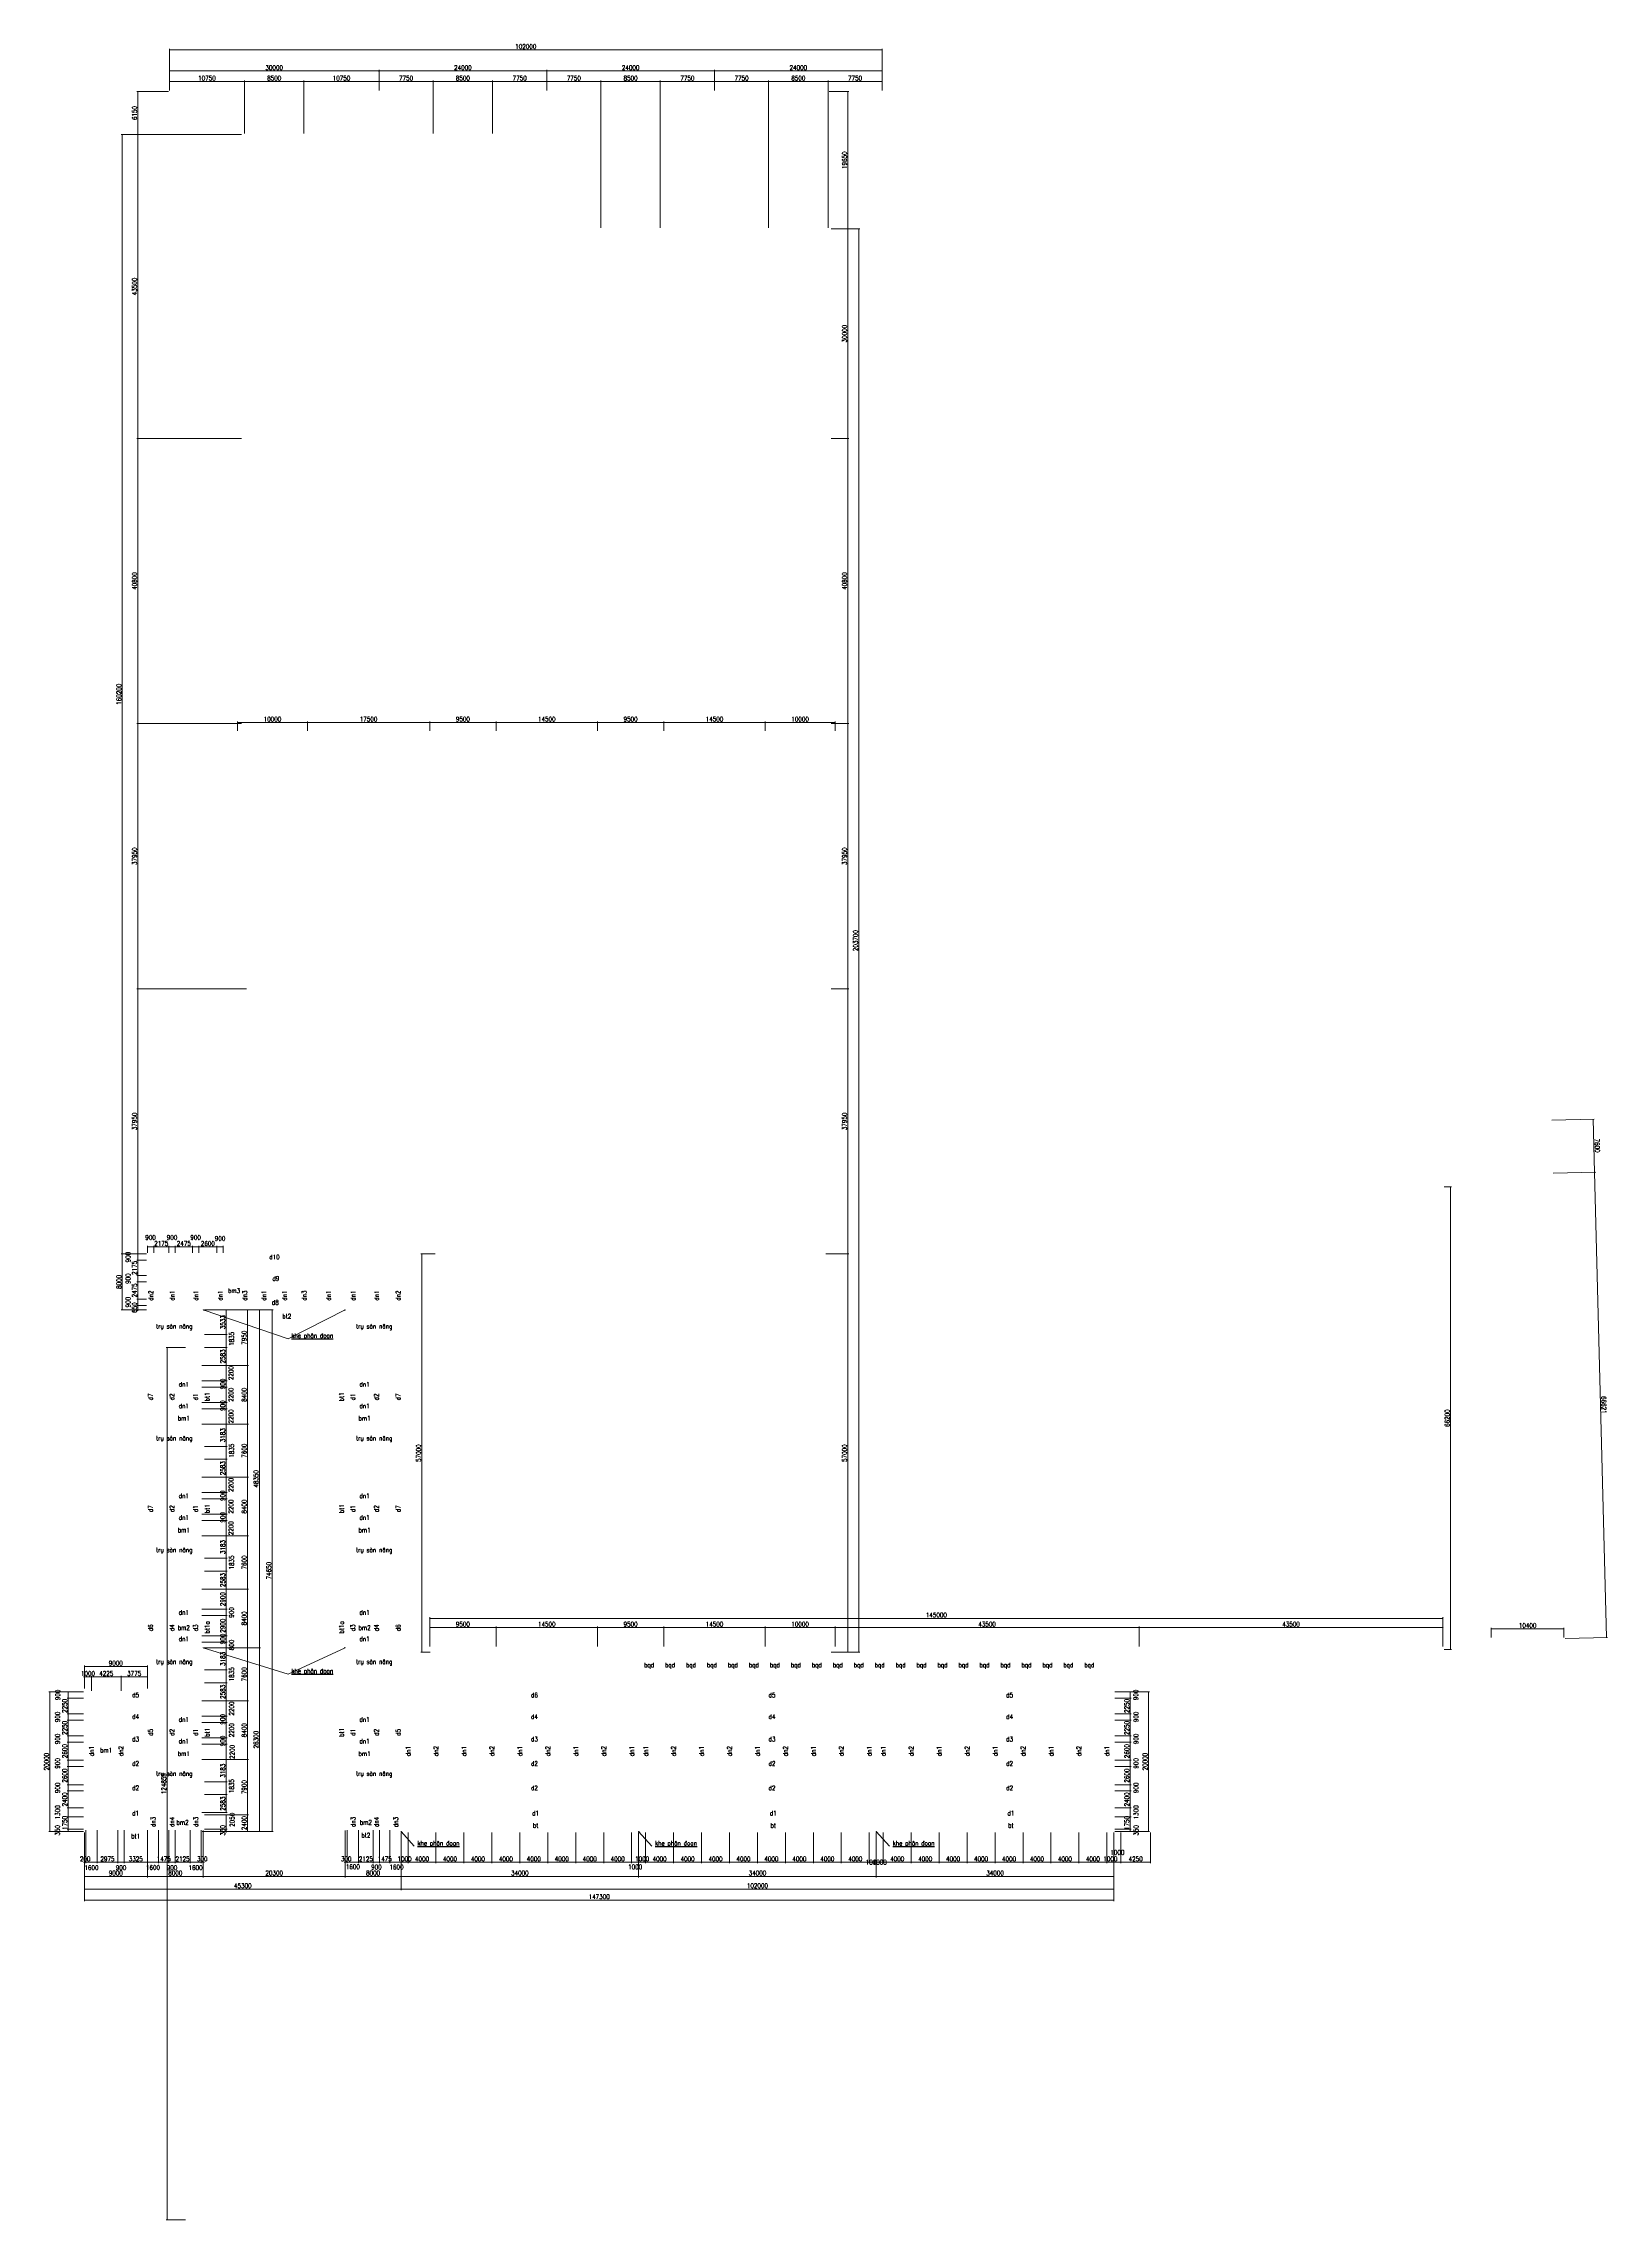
# Model space of a CAD drawing. Header units: inches. Extents: x -1640460 to 2672754, y -1012 to 1209503.
# Drawn here: x 201390 to 425183, y 55035 to 366567 of the extents above; entities that cross this region are included whole.
import ezdxf
from ezdxf.enums import TextEntityAlignment as Align

# ---------------------------------------------------------------- set-up
doc = ezdxf.new("R2010")
doc.units = ezdxf.units.IN
doc.header["$MEASUREMENT"] = 0
doc.layers.add('COC_KT', color=4, linetype='Continuous')
doc.layers.add('DAM_KT', color=4, linetype='Continuous')
doc.styles.add('KICH_THUOC', font='vnsimli.shx', dxfattribs={"width": 0.8})
doc.dimstyles.new('DIM_300', dxfattribs={"dimscale": 300, "dimtxt": 2.2, "dimasz": 0.5, "dimexe": 0.5, "dimexo": 0.5, "dimgap": 0.5, "dimtad": 1, "dimdec": 0, "dimdsep": 46, "dimtxsty": 'KICH_THUOC', "dimblk": 'ARCHTICK', "dimcen": 5, "dimclrd": 1, "dimclre": 8, "dimclrt": 256, "dimaunit": 1, "dimadec": 3, "dimazin": 2, "dimtfac": 1, "dimtdec": 0, "dimtix": 1, "dimtmove": 2, "dimatfit": 3, "dimldrblk": 'DOT', "dimfxl": 1, "dimtolj": 1, "dimtzin": 0, "dimlwd": 15, "dimlwe": 9, "dimarcsym": 0})

# ---------------------------------------------------------------- blocks, each defined once
blk = doc.blocks.new('TEXT')
at = {"style": 'KICH_THUOC', "width": 0.8}
blk.add_attdef('NOI_DUNG', text='', height=2.2, dxfattribs=at).set_placement((0, 0), align=Align.BOTTOM_CENTER)
blk = doc.blocks.new('_ArchTick')
at = {"color": 0, "linetype": 'ByBlock', "const_width": 0.15}
blk.add_lwpolyline([(-0.5, -0.5), (0.5, 0.5)], dxfattribs=at)
blk = doc.blocks.new('*D60')
at = {"layer": 'DAM_KT', "color": 8, "lineweight": 9}
for p, q in [((354699, 111044), (357044, 111044)), ((354699, 110694), (357044, 110694))]:
    blk.add_line(p, q, dxfattribs=at)
at = {"layer": 'DAM_KT', "color": 1, "lineweight": 15}
blk.add_line((356894, 110694), (356894, 111044), dxfattribs=at)
at = {"layer": 'Defpoints', "color": 0}
for p in [(354549, 111044), (354549, 110694), (356894, 111044)]:
    blk.add_point(p, dxfattribs=at)
at = {"layer": 'DAM_KT', "color": 1, "lineweight": 15, "xscale": 150, "yscale": 150, "zscale": 150}
for p, rotation in [((356894, 111044), 90), ((356894, 110694), 270)]:
    blk.add_blockref('_ArchTick', p, dxfattribs=dict(at, rotation=rotation))
at = {"layer": 'DAM_KT', "insert": (357729, 110869), "char_height": 660, "attachment_point": 5, "rotation": 90, "style": 'KICH_THUOC'}
blk.add_mtext('\\A1;350', dxfattribs=at)
blk = doc.blocks.new('_Dot')
at = {"color": 0, "linetype": 'ByBlock', "lineweight": -2}
blk.add_line((-0.5, 0), (-1, 0), dxfattribs=at)
at = {"color": 0, "linetype": 'ByBlock', "const_width": 0.5}
blk.add_lwpolyline([(-0.25, 0, 1), (0.25, 0, 1)], format="xyb", close=True, dxfattribs=at)
blk = doc.blocks.new('*D61')
at = {"layer": 'DAM_KT', "color": 8, "lineweight": 9}
for p, q in [((354699, 112794), (357044, 112794)), ((354699, 111044), (357044, 111044))]:
    blk.add_line(p, q, dxfattribs=at)
at = {"layer": 'DAM_KT', "color": 1, "lineweight": 15}
for p, q in [((356894, 112794), (356894, 112944)), ((356894, 111044), (356894, 112794)), ((356894, 111044), (356894, 110894))]:
    blk.add_line(p, q, dxfattribs=at)
at = {"layer": 'Defpoints', "color": 0}
for p in [(354549, 112794), (356894, 112794), (354549, 111044)]:
    blk.add_point(p, dxfattribs=at)
at = {"layer": 'DAM_KT', "color": 1, "lineweight": 15, "xscale": 150, "yscale": 150, "zscale": 150}
for p, rotation in [((356894, 112794), 270), ((356894, 111044), 90)]:
    blk.add_blockref('_ArchTick', p, dxfattribs=dict(at, rotation=rotation))
at = {"layer": 'DAM_KT', "insert": (356414, 111919), "char_height": 660, "attachment_point": 5, "rotation": 90, "style": 'KICH_THUOC'}
blk.add_mtext('\\A1;1750', dxfattribs=at)
blk = doc.blocks.new('*D62')
at = {"layer": 'DAM_KT', "color": 8, "lineweight": 9}
for p, q in [((354699, 114094), (357044, 114094)), ((354699, 112794), (357044, 112794))]:
    blk.add_line(p, q, dxfattribs=at)
at = {"layer": 'DAM_KT', "color": 1, "lineweight": 15}
blk.add_line((356894, 112794), (356894, 114094), dxfattribs=at)
at = {"layer": 'Defpoints', "color": 0}
for p in [(354549, 114094), (354549, 112794), (356894, 114094)]:
    blk.add_point(p, dxfattribs=at)
at = {"layer": 'DAM_KT', "color": 1, "lineweight": 15, "xscale": 150, "yscale": 150, "zscale": 150}
for p, rotation in [((356894, 114094), 90), ((356894, 112794), 270)]:
    blk.add_blockref('_ArchTick', p, dxfattribs=dict(at, rotation=rotation))
at = {"layer": 'DAM_KT', "insert": (357717, 113444), "char_height": 660, "attachment_point": 5, "rotation": 90, "style": 'KICH_THUOC'}
blk.add_mtext('\\A1;1300', dxfattribs=at)
blk = doc.blocks.new('*D63')
at = {"layer": 'DAM_KT', "color": 8, "lineweight": 9}
for p, q in [((354699, 116494), (357044, 116494)), ((354699, 114094), (357044, 114094))]:
    blk.add_line(p, q, dxfattribs=at)
at = {"layer": 'DAM_KT', "color": 1, "lineweight": 15}
blk.add_line((356894, 114094), (356894, 116494), dxfattribs=at)
at = {"layer": 'Defpoints', "color": 0}
for p in [(354549, 116494), (356894, 116494), (354549, 114094)]:
    blk.add_point(p, dxfattribs=at)
at = {"layer": 'DAM_KT', "color": 1, "lineweight": 15, "xscale": 150, "yscale": 150, "zscale": 150}
for p, rotation in [((356894, 116494), 90), ((356894, 114094), 270)]:
    blk.add_blockref('_ArchTick', p, dxfattribs=dict(at, rotation=rotation))
at = {"layer": 'DAM_KT', "insert": (356414, 115294), "char_height": 660, "attachment_point": 5, "rotation": 90, "style": 'KICH_THUOC'}
blk.add_mtext('\\A1;2400', dxfattribs=at)
blk = doc.blocks.new('*D64')
at = {"layer": 'DAM_KT', "color": 8, "lineweight": 9}
for p, q in [((354699, 117394), (357044, 117394)), ((354699, 116494), (357044, 116494))]:
    blk.add_line(p, q, dxfattribs=at)
at = {"layer": 'DAM_KT', "color": 1, "lineweight": 15}
blk.add_line((356894, 116494), (356894, 117394), dxfattribs=at)
at = {"layer": 'Defpoints', "color": 0}
for p in [(354549, 117394), (354549, 116494), (356894, 117394)]:
    blk.add_point(p, dxfattribs=at)
at = {"layer": 'DAM_KT', "color": 1, "lineweight": 15, "xscale": 150, "yscale": 150, "zscale": 150}
for p, rotation in [((356894, 117394), 90), ((356894, 116494), 270)]:
    blk.add_blockref('_ArchTick', p, dxfattribs=dict(at, rotation=rotation))
at = {"layer": 'DAM_KT', "insert": (357717, 116944), "char_height": 660, "attachment_point": 5, "rotation": 90, "style": 'KICH_THUOC'}
blk.add_mtext('\\A1;900', dxfattribs=at)
blk = doc.blocks.new('*D65')
at = {"layer": 'DAM_KT', "color": 8, "lineweight": 9}
for p, q in [((354699, 119994), (357044, 119994)), ((354699, 117394), (357044, 117394))]:
    blk.add_line(p, q, dxfattribs=at)
at = {"layer": 'DAM_KT', "color": 1, "lineweight": 15}
blk.add_line((356894, 117394), (356894, 119994), dxfattribs=at)
at = {"layer": 'Defpoints', "color": 0}
for p in [(354549, 119994), (356894, 119994), (354549, 117394)]:
    blk.add_point(p, dxfattribs=at)
at = {"layer": 'DAM_KT', "color": 1, "lineweight": 15, "xscale": 150, "yscale": 150, "zscale": 150}
for p, rotation in [((356894, 119994), 90), ((356894, 117394), 270)]:
    blk.add_blockref('_ArchTick', p, dxfattribs=dict(at, rotation=rotation))
at = {"layer": 'DAM_KT', "insert": (356414, 118694), "char_height": 660, "attachment_point": 5, "rotation": 90, "style": 'KICH_THUOC'}
blk.add_mtext('\\A1;2600', dxfattribs=at)
blk = doc.blocks.new('*D66')
at = {"layer": 'DAM_KT', "color": 8, "lineweight": 9}
for p, q in [((354699, 120894), (357044, 120894)), ((354699, 119994), (357044, 119994))]:
    blk.add_line(p, q, dxfattribs=at)
at = {"layer": 'DAM_KT', "color": 1, "lineweight": 15}
blk.add_line((356894, 119994), (356894, 120894), dxfattribs=at)
at = {"layer": 'Defpoints', "color": 0}
for p in [(354549, 120894), (354549, 119994), (356894, 120894)]:
    blk.add_point(p, dxfattribs=at)
at = {"layer": 'DAM_KT', "color": 1, "lineweight": 15, "xscale": 150, "yscale": 150, "zscale": 150}
for p, rotation in [((356894, 120894), 90), ((356894, 119994), 270)]:
    blk.add_blockref('_ArchTick', p, dxfattribs=dict(at, rotation=rotation))
at = {"layer": 'DAM_KT', "insert": (357717, 120444), "char_height": 660, "attachment_point": 5, "rotation": 90, "style": 'KICH_THUOC'}
blk.add_mtext('\\A1;900', dxfattribs=at)
blk = doc.blocks.new('*D67')
at = {"layer": 'DAM_KT', "color": 8, "lineweight": 9}
for p, q in [((354699, 123494), (357044, 123494)), ((354699, 120894), (357044, 120894))]:
    blk.add_line(p, q, dxfattribs=at)
at = {"layer": 'DAM_KT', "color": 1, "lineweight": 15}
blk.add_line((356894, 120894), (356894, 123494), dxfattribs=at)
at = {"layer": 'Defpoints', "color": 0}
for p in [(354549, 123494), (356894, 123494), (354549, 120894)]:
    blk.add_point(p, dxfattribs=at)
at = {"layer": 'DAM_KT', "color": 1, "lineweight": 15, "xscale": 150, "yscale": 150, "zscale": 150}
for p, rotation in [((356894, 123494), 90), ((356894, 120894), 270)]:
    blk.add_blockref('_ArchTick', p, dxfattribs=dict(at, rotation=rotation))
at = {"layer": 'DAM_KT', "insert": (356414, 122194), "char_height": 660, "attachment_point": 5, "rotation": 90, "style": 'KICH_THUOC'}
blk.add_mtext('\\A1;2600', dxfattribs=at)
blk = doc.blocks.new('*D68')
at = {"layer": 'DAM_KT', "color": 8, "lineweight": 9}
for p, q in [((354699, 124394), (357044, 124394)), ((354699, 123494), (357044, 123494))]:
    blk.add_line(p, q, dxfattribs=at)
at = {"layer": 'DAM_KT', "color": 1, "lineweight": 15}
blk.add_line((356894, 123494), (356894, 124394), dxfattribs=at)
at = {"layer": 'Defpoints', "color": 0}
for p in [(354549, 124394), (354549, 123494), (356894, 124394)]:
    blk.add_point(p, dxfattribs=at)
at = {"layer": 'DAM_KT', "color": 1, "lineweight": 15, "xscale": 150, "yscale": 150, "zscale": 150}
for p, rotation in [((356894, 124394), 90), ((356894, 123494), 270)]:
    blk.add_blockref('_ArchTick', p, dxfattribs=dict(at, rotation=rotation))
at = {"layer": 'DAM_KT', "insert": (357717, 123944), "char_height": 660, "attachment_point": 5, "rotation": 90, "style": 'KICH_THUOC'}
blk.add_mtext('\\A1;900', dxfattribs=at)
blk = doc.blocks.new('*D69')
at = {"layer": 'DAM_KT', "color": 8, "lineweight": 9}
for p, q in [((354699, 126644), (357044, 126644)), ((354699, 124394), (357044, 124394))]:
    blk.add_line(p, q, dxfattribs=at)
at = {"layer": 'DAM_KT', "color": 1, "lineweight": 15}
blk.add_line((356894, 124394), (356894, 126644), dxfattribs=at)
at = {"layer": 'Defpoints', "color": 0}
for p in [(354549, 126644), (356894, 126644), (354549, 124394)]:
    blk.add_point(p, dxfattribs=at)
at = {"layer": 'DAM_KT', "color": 1, "lineweight": 15, "xscale": 150, "yscale": 150, "zscale": 150}
for p, rotation in [((356894, 126644), 90), ((356894, 124394), 270)]:
    blk.add_blockref('_ArchTick', p, dxfattribs=dict(at, rotation=rotation))
at = {"layer": 'DAM_KT', "insert": (356414, 125519), "char_height": 660, "attachment_point": 5, "rotation": 90, "style": 'KICH_THUOC'}
blk.add_mtext('\\A1;2250', dxfattribs=at)
blk = doc.blocks.new('*D70')
at = {"layer": 'DAM_KT', "color": 8, "lineweight": 9}
for p, q in [((354699, 127544), (357044, 127544)), ((354699, 126644), (357044, 126644))]:
    blk.add_line(p, q, dxfattribs=at)
at = {"layer": 'DAM_KT', "color": 1, "lineweight": 15}
blk.add_line((356894, 126644), (356894, 127544), dxfattribs=at)
at = {"layer": 'Defpoints', "color": 0}
for p in [(354549, 127544), (354549, 126644), (356894, 127544)]:
    blk.add_point(p, dxfattribs=at)
at = {"layer": 'DAM_KT', "color": 1, "lineweight": 15, "xscale": 150, "yscale": 150, "zscale": 150}
for p, rotation in [((356894, 127544), 90), ((356894, 126644), 270)]:
    blk.add_blockref('_ArchTick', p, dxfattribs=dict(at, rotation=rotation))
at = {"layer": 'DAM_KT', "insert": (357717, 127094), "char_height": 660, "attachment_point": 5, "rotation": 90, "style": 'KICH_THUOC'}
blk.add_mtext('\\A1;900', dxfattribs=at)
blk = doc.blocks.new('*D71')
at = {"layer": 'DAM_KT', "color": 8, "lineweight": 9}
for p, q in [((354699, 129794), (357044, 129794)), ((354699, 127544), (357044, 127544))]:
    blk.add_line(p, q, dxfattribs=at)
at = {"layer": 'DAM_KT', "color": 1, "lineweight": 15}
blk.add_line((356894, 127544), (356894, 129794), dxfattribs=at)
at = {"layer": 'Defpoints', "color": 0}
for p in [(354549, 129794), (356894, 129794), (354549, 127544)]:
    blk.add_point(p, dxfattribs=at)
at = {"layer": 'DAM_KT', "color": 1, "lineweight": 15, "xscale": 150, "yscale": 150, "zscale": 150}
for p, rotation in [((356894, 129794), 90), ((356894, 127544), 270)]:
    blk.add_blockref('_ArchTick', p, dxfattribs=dict(at, rotation=rotation))
at = {"layer": 'DAM_KT', "insert": (356414, 128669), "char_height": 660, "attachment_point": 5, "rotation": 90, "style": 'KICH_THUOC'}
blk.add_mtext('\\A1;2250', dxfattribs=at)
blk = doc.blocks.new('*D72')
at = {"layer": 'DAM_KT', "color": 8, "lineweight": 9}
for p, q in [((354699, 130694), (357044, 130694)), ((354699, 129794), (357044, 129794))]:
    blk.add_line(p, q, dxfattribs=at)
at = {"layer": 'DAM_KT', "color": 1, "lineweight": 15}
blk.add_line((356894, 129794), (356894, 130694), dxfattribs=at)
at = {"layer": 'Defpoints', "color": 0}
for p in [(354549, 130694), (354549, 129794), (356894, 130694)]:
    blk.add_point(p, dxfattribs=at)
at = {"layer": 'DAM_KT', "color": 1, "lineweight": 15, "xscale": 150, "yscale": 150, "zscale": 150}
for p, rotation in [((356894, 130694), 90), ((356894, 129794), 270)]:
    blk.add_blockref('_ArchTick', p, dxfattribs=dict(at, rotation=rotation))
at = {"layer": 'DAM_KT', "insert": (357696, 130244), "char_height": 660, "attachment_point": 5, "rotation": 90, "style": 'KICH_THUOC'}
blk.add_mtext('\\A1;900', dxfattribs=at)
blk = doc.blocks.new('*D73')
at = {"layer": 'DAM_KT', "color": 8, "lineweight": 9}
for p, q in [((354699, 130694), (359645, 130694)), ((354699, 110694), (359645, 110694))]:
    blk.add_line(p, q, dxfattribs=at)
at = {"layer": 'DAM_KT', "color": 1, "lineweight": 15}
blk.add_line((359495, 110694), (359495, 130694), dxfattribs=at)
at = {"layer": 'Defpoints', "color": 0}
for p in [(354549, 130694), (359495, 130694), (354549, 110694)]:
    blk.add_point(p, dxfattribs=at)
at = {"layer": 'DAM_KT', "color": 1, "lineweight": 15, "xscale": 150, "yscale": 150, "zscale": 150}
for p, rotation in [((359495, 130694), 90), ((359495, 110694), 270)]:
    blk.add_blockref('_ArchTick', p, dxfattribs=dict(at, rotation=rotation))
at = {"layer": 'DAM_KT', "insert": (359015, 120694), "char_height": 660, "attachment_point": 5, "rotation": 90, "style": 'KICH_THUOC'}
blk.add_mtext('\\A1;20000', dxfattribs=at)
blk = doc.blocks.new('*D74')
at = {"layer": 'DAM_KT', "color": 8, "lineweight": 9}
for p, q in [((320549, 110544), (320549, 104119)), ((354549, 110244), (354549, 104119))]:
    blk.add_line(p, q, dxfattribs=at)
at = {"layer": 'DAM_KT', "color": 1, "lineweight": 15}
blk.add_line((320549, 104269), (354549, 104269), dxfattribs=at)
at = {"layer": 'Defpoints', "color": 0}
for p in [(320549, 110694), (354549, 110394), (354549, 104269)]:
    blk.add_point(p, dxfattribs=at)
at = {"layer": 'DAM_KT', "color": 1, "lineweight": 15, "xscale": 150, "yscale": 150, "zscale": 150, "rotation": 180}
blk.add_blockref('_ArchTick', (320549, 104269), dxfattribs=at)
at = {"layer": 'DAM_KT', "color": 1, "lineweight": 15, "xscale": 150, "yscale": 150, "zscale": 150}
blk.add_blockref('_ArchTick', (354549, 104269), dxfattribs=at)
at = {"layer": 'DAM_KT', "insert": (337549, 104749), "char_height": 660, "attachment_point": 5, "style": 'KICH_THUOC'}
blk.add_mtext('\\A1;34000', dxfattribs=at)
blk = doc.blocks.new('*D75')
at = {"layer": 'DAM_KT', "color": 8, "lineweight": 9}
for p, q in [((286549, 110544), (286549, 104119)), ((320549, 110244), (320549, 104119))]:
    blk.add_line(p, q, dxfattribs=at)
at = {"layer": 'DAM_KT', "color": 1, "lineweight": 15}
blk.add_line((286549, 104269), (320549, 104269), dxfattribs=at)
at = {"layer": 'Defpoints', "color": 0}
for p in [(286549, 110694), (320549, 110394), (320549, 104269)]:
    blk.add_point(p, dxfattribs=at)
at = {"layer": 'DAM_KT', "color": 1, "lineweight": 15, "xscale": 150, "yscale": 150, "zscale": 150, "rotation": 180}
blk.add_blockref('_ArchTick', (286549, 104269), dxfattribs=at)
at = {"layer": 'DAM_KT', "color": 1, "lineweight": 15, "xscale": 150, "yscale": 150, "zscale": 150}
blk.add_blockref('_ArchTick', (320549, 104269), dxfattribs=at)
at = {"layer": 'DAM_KT', "insert": (303549, 104749), "char_height": 660, "attachment_point": 5, "style": 'KICH_THUOC'}
blk.add_mtext('\\A1;34000', dxfattribs=at)
blk = doc.blocks.new('*D76')
at = {"layer": 'DAM_KT', "color": 8, "lineweight": 9}
for p, q in [((252549, 110544), (252549, 104119)), ((286549, 110244), (286549, 104119))]:
    blk.add_line(p, q, dxfattribs=at)
at = {"layer": 'DAM_KT', "color": 1, "lineweight": 15}
blk.add_line((252549, 104269), (286549, 104269), dxfattribs=at)
at = {"layer": 'Defpoints', "color": 0}
for p in [(252549, 110694), (286549, 110394), (286549, 104269)]:
    blk.add_point(p, dxfattribs=at)
at = {"layer": 'DAM_KT', "color": 1, "lineweight": 15, "xscale": 150, "yscale": 150, "zscale": 150, "rotation": 180}
blk.add_blockref('_ArchTick', (252549, 104269), dxfattribs=at)
at = {"layer": 'DAM_KT', "color": 1, "lineweight": 15, "xscale": 150, "yscale": 150, "zscale": 150}
blk.add_blockref('_ArchTick', (286549, 104269), dxfattribs=at)
at = {"layer": 'DAM_KT', "insert": (269549, 104749), "char_height": 660, "attachment_point": 5, "style": 'KICH_THUOC'}
blk.add_mtext('\\A1;34000', dxfattribs=at)
blk = doc.blocks.new('*D77')
at = {"layer": 'DAM_KT', "color": 8, "lineweight": 9}
for p, q in [((252549, 110544), (252549, 102311)), ((354549, 110544), (354549, 102311))]:
    blk.add_line(p, q, dxfattribs=at)
at = {"layer": 'DAM_KT', "color": 1, "lineweight": 15}
blk.add_line((354549, 102461), (252549, 102461), dxfattribs=at)
at = {"layer": 'Defpoints', "color": 0}
for p in [(252549, 110694), (354549, 110694), (252549, 102461)]:
    blk.add_point(p, dxfattribs=at)
at = {"layer": 'DAM_KT', "color": 1, "lineweight": 15, "xscale": 150, "yscale": 150, "zscale": 150, "rotation": 180}
blk.add_blockref('_ArchTick', (252549, 102461), dxfattribs=at)
at = {"layer": 'DAM_KT', "color": 1, "lineweight": 15, "xscale": 150, "yscale": 150, "zscale": 150}
blk.add_blockref('_ArchTick', (354549, 102461), dxfattribs=at)
at = {"layer": 'DAM_KT', "insert": (303549, 102941), "char_height": 660, "attachment_point": 5, "style": 'KICH_THUOC'}
blk.add_mtext('\\A1;102000', dxfattribs=at)
blk = doc.blocks.new('*D78')
at = {"layer": 'DAM_KT', "color": 8, "lineweight": 9}
for p, q in [((320549, 110544), (320549, 106145)), ((321549, 110544), (321549, 106145))]:
    blk.add_line(p, q, dxfattribs=at)
at = {"layer": 'DAM_KT', "color": 1, "lineweight": 15}
blk.add_line((321549, 106295), (320549, 106295), dxfattribs=at)
at = {"layer": 'Defpoints', "color": 0}
for p in [(320549, 110694), (321549, 110694), (320549, 106295)]:
    blk.add_point(p, dxfattribs=at)
at = {"layer": 'DAM_KT', "color": 1, "lineweight": 15, "xscale": 150, "yscale": 150, "zscale": 150, "rotation": 180}
blk.add_blockref('_ArchTick', (320549, 106295), dxfattribs=at)
at = {"layer": 'DAM_KT', "color": 1, "lineweight": 15, "xscale": 150, "yscale": 150, "zscale": 150}
blk.add_blockref('_ArchTick', (321549, 106295), dxfattribs=at)
at = {"layer": 'DAM_KT', "insert": (321049, 106295), "char_height": 660, "attachment_point": 5, "style": 'KICH_THUOC'}
blk.add_mtext('\\A1;1000', dxfattribs=at)
blk = doc.blocks.new('*D79')
at = {"layer": 'DAM_KT', "color": 8, "lineweight": 9}
for p, q in [((321549, 110544), (321549, 106145)), ((325549, 110544), (325549, 106145))]:
    blk.add_line(p, q, dxfattribs=at)
at = {"layer": 'DAM_KT', "color": 1, "lineweight": 15}
blk.add_line((321549, 106295), (325549, 106295), dxfattribs=at)
at = {"layer": 'Defpoints', "color": 0}
for p in [(321549, 110694), (325549, 110694), (325549, 106295)]:
    blk.add_point(p, dxfattribs=at)
at = {"layer": 'DAM_KT', "color": 1, "lineweight": 15, "xscale": 150, "yscale": 150, "zscale": 150, "rotation": 180}
blk.add_blockref('_ArchTick', (321549, 106295), dxfattribs=at)
at = {"layer": 'DAM_KT', "color": 1, "lineweight": 15, "xscale": 150, "yscale": 150, "zscale": 150}
blk.add_blockref('_ArchTick', (325549, 106295), dxfattribs=at)
at = {"layer": 'DAM_KT', "insert": (323549, 106775), "char_height": 660, "attachment_point": 5, "style": 'KICH_THUOC'}
blk.add_mtext('\\A1;4000', dxfattribs=at)
blk = doc.blocks.new('*D80')
at = {"layer": 'DAM_KT', "color": 8, "lineweight": 9}
for p, q in [((353549, 110544), (353549, 106145)), ((354549, 110544), (354549, 106145))]:
    blk.add_line(p, q, dxfattribs=at)
at = {"layer": 'DAM_KT', "color": 1, "lineweight": 15}
for p, q in [((353549, 106295), (353399, 106295)), ((353549, 106295), (354549, 106295)), ((354549, 106295), (354699, 106295))]:
    blk.add_line(p, q, dxfattribs=at)
at = {"layer": 'Defpoints', "color": 0}
for p in [(353549, 110694), (354549, 110694), (354549, 106295)]:
    blk.add_point(p, dxfattribs=at)
at = {"layer": 'DAM_KT', "color": 1, "lineweight": 15, "xscale": 150, "yscale": 150, "zscale": 150}
blk.add_blockref('_ArchTick', (353549, 106295), dxfattribs=at)
at = {"layer": 'DAM_KT', "color": 1, "lineweight": 15, "xscale": 150, "yscale": 150, "zscale": 150, "rotation": 180}
blk.add_blockref('_ArchTick', (354549, 106295), dxfattribs=at)
at = {"layer": 'DAM_KT', "insert": (354049, 106775), "char_height": 660, "attachment_point": 5, "style": 'KICH_THUOC'}
blk.add_mtext('\\A1;1000', dxfattribs=at)
blk = doc.blocks.new('*D81')
at = {"layer": 'DAM_KT', "color": 8, "lineweight": 9}
for p, q in [((325549, 110544), (325549, 106145)), ((329549, 110544), (329549, 106145))]:
    blk.add_line(p, q, dxfattribs=at)
at = {"layer": 'DAM_KT', "color": 1, "lineweight": 15}
blk.add_line((325549, 106295), (329549, 106295), dxfattribs=at)
at = {"layer": 'Defpoints', "color": 0}
for p in [(325549, 110694), (329549, 110694), (329549, 106295)]:
    blk.add_point(p, dxfattribs=at)
at = {"layer": 'DAM_KT', "color": 1, "lineweight": 15, "xscale": 150, "yscale": 150, "zscale": 150, "rotation": 180}
blk.add_blockref('_ArchTick', (325549, 106295), dxfattribs=at)
at = {"layer": 'DAM_KT', "color": 1, "lineweight": 15, "xscale": 150, "yscale": 150, "zscale": 150}
blk.add_blockref('_ArchTick', (329549, 106295), dxfattribs=at)
at = {"layer": 'DAM_KT', "insert": (327549, 106775), "char_height": 660, "attachment_point": 5, "style": 'KICH_THUOC'}
blk.add_mtext('\\A1;4000', dxfattribs=at)
blk = doc.blocks.new('*D82')
at = {"layer": 'DAM_KT', "color": 8, "lineweight": 9}
for p, q in [((329549, 110544), (329549, 106145)), ((333549, 110544), (333549, 106145))]:
    blk.add_line(p, q, dxfattribs=at)
at = {"layer": 'DAM_KT', "color": 1, "lineweight": 15}
blk.add_line((329549, 106295), (333549, 106295), dxfattribs=at)
at = {"layer": 'Defpoints', "color": 0}
for p in [(329549, 110694), (333549, 110694), (333549, 106295)]:
    blk.add_point(p, dxfattribs=at)
at = {"layer": 'DAM_KT', "color": 1, "lineweight": 15, "xscale": 150, "yscale": 150, "zscale": 150, "rotation": 180}
blk.add_blockref('_ArchTick', (329549, 106295), dxfattribs=at)
at = {"layer": 'DAM_KT', "color": 1, "lineweight": 15, "xscale": 150, "yscale": 150, "zscale": 150}
blk.add_blockref('_ArchTick', (333549, 106295), dxfattribs=at)
at = {"layer": 'DAM_KT', "insert": (331549, 106775), "char_height": 660, "attachment_point": 5, "style": 'KICH_THUOC'}
blk.add_mtext('\\A1;4000', dxfattribs=at)
blk = doc.blocks.new('*D83')
at = {"layer": 'DAM_KT', "color": 8, "lineweight": 9}
for p, q in [((333549, 110544), (333549, 106145)), ((337549, 110544), (337549, 106145))]:
    blk.add_line(p, q, dxfattribs=at)
at = {"layer": 'DAM_KT', "color": 1, "lineweight": 15}
blk.add_line((333549, 106295), (337549, 106295), dxfattribs=at)
at = {"layer": 'Defpoints', "color": 0}
for p in [(333549, 110694), (337549, 110694), (337549, 106295)]:
    blk.add_point(p, dxfattribs=at)
at = {"layer": 'DAM_KT', "color": 1, "lineweight": 15, "xscale": 150, "yscale": 150, "zscale": 150, "rotation": 180}
blk.add_blockref('_ArchTick', (333549, 106295), dxfattribs=at)
at = {"layer": 'DAM_KT', "color": 1, "lineweight": 15, "xscale": 150, "yscale": 150, "zscale": 150}
blk.add_blockref('_ArchTick', (337549, 106295), dxfattribs=at)
at = {"layer": 'DAM_KT', "insert": (335549, 106775), "char_height": 660, "attachment_point": 5, "style": 'KICH_THUOC'}
blk.add_mtext('\\A1;4000', dxfattribs=at)
blk = doc.blocks.new('*D84')
at = {"layer": 'DAM_KT', "color": 8, "lineweight": 9}
for p, q in [((337549, 110544), (337549, 106145)), ((341549, 110544), (341549, 106145))]:
    blk.add_line(p, q, dxfattribs=at)
at = {"layer": 'DAM_KT', "color": 1, "lineweight": 15}
blk.add_line((337549, 106295), (341549, 106295), dxfattribs=at)
at = {"layer": 'Defpoints', "color": 0}
for p in [(337549, 110694), (341549, 110694), (341549, 106295)]:
    blk.add_point(p, dxfattribs=at)
at = {"layer": 'DAM_KT', "color": 1, "lineweight": 15, "xscale": 150, "yscale": 150, "zscale": 150, "rotation": 180}
blk.add_blockref('_ArchTick', (337549, 106295), dxfattribs=at)
at = {"layer": 'DAM_KT', "color": 1, "lineweight": 15, "xscale": 150, "yscale": 150, "zscale": 150}
blk.add_blockref('_ArchTick', (341549, 106295), dxfattribs=at)
at = {"layer": 'DAM_KT', "insert": (339549, 106775), "char_height": 660, "attachment_point": 5, "style": 'KICH_THUOC'}
blk.add_mtext('\\A1;4000', dxfattribs=at)
blk = doc.blocks.new('*D85')
at = {"layer": 'DAM_KT', "color": 8, "lineweight": 9}
for p, q in [((341549, 110544), (341549, 106145)), ((345549, 110544), (345549, 106145))]:
    blk.add_line(p, q, dxfattribs=at)
at = {"layer": 'DAM_KT', "color": 1, "lineweight": 15}
blk.add_line((341549, 106295), (345549, 106295), dxfattribs=at)
at = {"layer": 'Defpoints', "color": 0}
for p in [(341549, 110694), (345549, 110694), (345549, 106295)]:
    blk.add_point(p, dxfattribs=at)
at = {"layer": 'DAM_KT', "color": 1, "lineweight": 15, "xscale": 150, "yscale": 150, "zscale": 150, "rotation": 180}
blk.add_blockref('_ArchTick', (341549, 106295), dxfattribs=at)
at = {"layer": 'DAM_KT', "color": 1, "lineweight": 15, "xscale": 150, "yscale": 150, "zscale": 150}
blk.add_blockref('_ArchTick', (345549, 106295), dxfattribs=at)
at = {"layer": 'DAM_KT', "insert": (343549, 106775), "char_height": 660, "attachment_point": 5, "style": 'KICH_THUOC'}
blk.add_mtext('\\A1;4000', dxfattribs=at)
blk = doc.blocks.new('*D86')
at = {"layer": 'DAM_KT', "color": 8, "lineweight": 9}
for p, q in [((345549, 110544), (345549, 106145)), ((349549, 110544), (349549, 106145))]:
    blk.add_line(p, q, dxfattribs=at)
at = {"layer": 'DAM_KT', "color": 1, "lineweight": 15}
blk.add_line((345549, 106295), (349549, 106295), dxfattribs=at)
at = {"layer": 'Defpoints', "color": 0}
for p in [(345549, 110694), (349549, 110694), (349549, 106295)]:
    blk.add_point(p, dxfattribs=at)
at = {"layer": 'DAM_KT', "color": 1, "lineweight": 15, "xscale": 150, "yscale": 150, "zscale": 150, "rotation": 180}
blk.add_blockref('_ArchTick', (345549, 106295), dxfattribs=at)
at = {"layer": 'DAM_KT', "color": 1, "lineweight": 15, "xscale": 150, "yscale": 150, "zscale": 150}
blk.add_blockref('_ArchTick', (349549, 106295), dxfattribs=at)
at = {"layer": 'DAM_KT', "insert": (347549, 106775), "char_height": 660, "attachment_point": 5, "style": 'KICH_THUOC'}
blk.add_mtext('\\A1;4000', dxfattribs=at)
blk = doc.blocks.new('*D87')
at = {"layer": 'DAM_KT', "color": 8, "lineweight": 9}
for p, q in [((349549, 110544), (349549, 106145)), ((353549, 110544), (353549, 106145))]:
    blk.add_line(p, q, dxfattribs=at)
at = {"layer": 'DAM_KT', "color": 1, "lineweight": 15}
blk.add_line((349549, 106295), (353549, 106295), dxfattribs=at)
at = {"layer": 'Defpoints', "color": 0}
for p in [(349549, 110694), (353549, 110694), (353549, 106295)]:
    blk.add_point(p, dxfattribs=at)
at = {"layer": 'DAM_KT', "color": 1, "lineweight": 15, "xscale": 150, "yscale": 150, "zscale": 150, "rotation": 180}
blk.add_blockref('_ArchTick', (349549, 106295), dxfattribs=at)
at = {"layer": 'DAM_KT', "color": 1, "lineweight": 15, "xscale": 150, "yscale": 150, "zscale": 150}
blk.add_blockref('_ArchTick', (353549, 106295), dxfattribs=at)
at = {"layer": 'DAM_KT', "insert": (351549, 106775), "char_height": 660, "attachment_point": 5, "style": 'KICH_THUOC'}
blk.add_mtext('\\A1;4000', dxfattribs=at)
blk = doc.blocks.new('*D88')
at = {"layer": 'DAM_KT', "color": 8, "lineweight": 9}
for p, q in [((286549, 110544), (286549, 106145)), ((287549, 110544), (287549, 106145))]:
    blk.add_line(p, q, dxfattribs=at)
at = {"layer": 'DAM_KT', "color": 1, "lineweight": 15}
for p, q in [((286549, 106295), (286399, 106295)), ((287549, 106295), (286549, 106295)), ((287549, 106295), (287699, 106295))]:
    blk.add_line(p, q, dxfattribs=at)
at = {"layer": 'Defpoints', "color": 0}
for p in [(286549, 110694), (287549, 110694), (286549, 106295)]:
    blk.add_point(p, dxfattribs=at)
at = {"layer": 'DAM_KT', "color": 1, "lineweight": 15, "xscale": 150, "yscale": 150, "zscale": 150}
blk.add_blockref('_ArchTick', (286549, 106295), dxfattribs=at)
at = {"layer": 'DAM_KT', "color": 1, "lineweight": 15, "xscale": 150, "yscale": 150, "zscale": 150, "rotation": 180}
blk.add_blockref('_ArchTick', (287549, 106295), dxfattribs=at)
at = {"layer": 'DAM_KT', "insert": (287049, 106775), "char_height": 660, "attachment_point": 5, "style": 'KICH_THUOC'}
blk.add_mtext('\\A1;1000', dxfattribs=at)
blk = doc.blocks.new('*D89')
at = {"layer": 'DAM_KT', "color": 8, "lineweight": 9}
for p, q in [((287549, 110544), (287549, 106145)), ((291549, 110544), (291549, 106145))]:
    blk.add_line(p, q, dxfattribs=at)
at = {"layer": 'DAM_KT', "color": 1, "lineweight": 15}
blk.add_line((287549, 106295), (291549, 106295), dxfattribs=at)
at = {"layer": 'Defpoints', "color": 0}
for p in [(287549, 110694), (291549, 110694), (291549, 106295)]:
    blk.add_point(p, dxfattribs=at)
at = {"layer": 'DAM_KT', "color": 1, "lineweight": 15, "xscale": 150, "yscale": 150, "zscale": 150, "rotation": 180}
blk.add_blockref('_ArchTick', (287549, 106295), dxfattribs=at)
at = {"layer": 'DAM_KT', "color": 1, "lineweight": 15, "xscale": 150, "yscale": 150, "zscale": 150}
blk.add_blockref('_ArchTick', (291549, 106295), dxfattribs=at)
at = {"layer": 'DAM_KT', "insert": (289549, 106775), "char_height": 660, "attachment_point": 5, "style": 'KICH_THUOC'}
blk.add_mtext('\\A1;4000', dxfattribs=at)
blk = doc.blocks.new('*D90')
at = {"layer": 'DAM_KT', "color": 8, "lineweight": 9}
for p, q in [((319549, 110544), (319549, 106145)), ((320549, 110544), (320549, 106145))]:
    blk.add_line(p, q, dxfattribs=at)
at = {"layer": 'DAM_KT', "color": 1, "lineweight": 15}
blk.add_line((319549, 106295), (320549, 106295), dxfattribs=at)
at = {"layer": 'Defpoints', "color": 0}
for p in [(319549, 110694), (320549, 110694), (320549, 106295)]:
    blk.add_point(p, dxfattribs=at)
at = {"layer": 'DAM_KT', "color": 1, "lineweight": 15, "xscale": 150, "yscale": 150, "zscale": 150, "rotation": 180}
blk.add_blockref('_ArchTick', (319549, 106295), dxfattribs=at)
at = {"layer": 'DAM_KT', "color": 1, "lineweight": 15, "xscale": 150, "yscale": 150, "zscale": 150}
blk.add_blockref('_ArchTick', (320549, 106295), dxfattribs=at)
at = {"layer": 'DAM_KT', "insert": (320049, 106295), "char_height": 660, "attachment_point": 5, "style": 'KICH_THUOC'}
blk.add_mtext('\\A1;1000', dxfattribs=at)
blk = doc.blocks.new('*D91')
at = {"layer": 'DAM_KT', "color": 8, "lineweight": 9}
for p, q in [((291549, 110544), (291549, 106145)), ((295549, 110544), (295549, 106145))]:
    blk.add_line(p, q, dxfattribs=at)
at = {"layer": 'DAM_KT', "color": 1, "lineweight": 15}
blk.add_line((291549, 106295), (295549, 106295), dxfattribs=at)
at = {"layer": 'Defpoints', "color": 0}
for p in [(291549, 110694), (295549, 110694), (295549, 106295)]:
    blk.add_point(p, dxfattribs=at)
at = {"layer": 'DAM_KT', "color": 1, "lineweight": 15, "xscale": 150, "yscale": 150, "zscale": 150, "rotation": 180}
blk.add_blockref('_ArchTick', (291549, 106295), dxfattribs=at)
at = {"layer": 'DAM_KT', "color": 1, "lineweight": 15, "xscale": 150, "yscale": 150, "zscale": 150}
blk.add_blockref('_ArchTick', (295549, 106295), dxfattribs=at)
at = {"layer": 'DAM_KT', "insert": (293549, 106775), "char_height": 660, "attachment_point": 5, "style": 'KICH_THUOC'}
blk.add_mtext('\\A1;4000', dxfattribs=at)
blk = doc.blocks.new('*D92')
at = {"layer": 'DAM_KT', "color": 8, "lineweight": 9}
for p, q in [((295549, 110544), (295549, 106145)), ((299549, 110544), (299549, 106145))]:
    blk.add_line(p, q, dxfattribs=at)
at = {"layer": 'DAM_KT', "color": 1, "lineweight": 15}
blk.add_line((295549, 106295), (299549, 106295), dxfattribs=at)
at = {"layer": 'Defpoints', "color": 0}
for p in [(295549, 110694), (299549, 110694), (299549, 106295)]:
    blk.add_point(p, dxfattribs=at)
at = {"layer": 'DAM_KT', "color": 1, "lineweight": 15, "xscale": 150, "yscale": 150, "zscale": 150, "rotation": 180}
blk.add_blockref('_ArchTick', (295549, 106295), dxfattribs=at)
at = {"layer": 'DAM_KT', "color": 1, "lineweight": 15, "xscale": 150, "yscale": 150, "zscale": 150}
blk.add_blockref('_ArchTick', (299549, 106295), dxfattribs=at)
at = {"layer": 'DAM_KT', "insert": (297549, 106775), "char_height": 660, "attachment_point": 5, "style": 'KICH_THUOC'}
blk.add_mtext('\\A1;4000', dxfattribs=at)
blk = doc.blocks.new('*D93')
at = {"layer": 'DAM_KT', "color": 8, "lineweight": 9}
for p, q in [((299549, 110544), (299549, 106145)), ((303549, 110544), (303549, 106145))]:
    blk.add_line(p, q, dxfattribs=at)
at = {"layer": 'DAM_KT', "color": 1, "lineweight": 15}
blk.add_line((299549, 106295), (303549, 106295), dxfattribs=at)
at = {"layer": 'Defpoints', "color": 0}
for p in [(299549, 110694), (303549, 110694), (303549, 106295)]:
    blk.add_point(p, dxfattribs=at)
at = {"layer": 'DAM_KT', "color": 1, "lineweight": 15, "xscale": 150, "yscale": 150, "zscale": 150, "rotation": 180}
blk.add_blockref('_ArchTick', (299549, 106295), dxfattribs=at)
at = {"layer": 'DAM_KT', "color": 1, "lineweight": 15, "xscale": 150, "yscale": 150, "zscale": 150}
blk.add_blockref('_ArchTick', (303549, 106295), dxfattribs=at)
at = {"layer": 'DAM_KT', "insert": (301549, 106775), "char_height": 660, "attachment_point": 5, "style": 'KICH_THUOC'}
blk.add_mtext('\\A1;4000', dxfattribs=at)
blk = doc.blocks.new('*D94')
at = {"layer": 'DAM_KT', "color": 8, "lineweight": 9}
for p, q in [((303549, 110544), (303549, 106145)), ((307549, 110544), (307549, 106145))]:
    blk.add_line(p, q, dxfattribs=at)
at = {"layer": 'DAM_KT', "color": 1, "lineweight": 15}
blk.add_line((303549, 106295), (307549, 106295), dxfattribs=at)
at = {"layer": 'Defpoints', "color": 0}
for p in [(303549, 110694), (307549, 110694), (307549, 106295)]:
    blk.add_point(p, dxfattribs=at)
at = {"layer": 'DAM_KT', "color": 1, "lineweight": 15, "xscale": 150, "yscale": 150, "zscale": 150, "rotation": 180}
blk.add_blockref('_ArchTick', (303549, 106295), dxfattribs=at)
at = {"layer": 'DAM_KT', "color": 1, "lineweight": 15, "xscale": 150, "yscale": 150, "zscale": 150}
blk.add_blockref('_ArchTick', (307549, 106295), dxfattribs=at)
at = {"layer": 'DAM_KT', "insert": (305549, 106775), "char_height": 660, "attachment_point": 5, "style": 'KICH_THUOC'}
blk.add_mtext('\\A1;4000', dxfattribs=at)
blk = doc.blocks.new('*D95')
at = {"layer": 'DAM_KT', "color": 8, "lineweight": 9}
for p, q in [((307549, 110544), (307549, 106145)), ((311549, 110544), (311549, 106145))]:
    blk.add_line(p, q, dxfattribs=at)
at = {"layer": 'DAM_KT', "color": 1, "lineweight": 15}
blk.add_line((307549, 106295), (311549, 106295), dxfattribs=at)
at = {"layer": 'Defpoints', "color": 0}
for p in [(307549, 110694), (311549, 110694), (311549, 106295)]:
    blk.add_point(p, dxfattribs=at)
at = {"layer": 'DAM_KT', "color": 1, "lineweight": 15, "xscale": 150, "yscale": 150, "zscale": 150, "rotation": 180}
blk.add_blockref('_ArchTick', (307549, 106295), dxfattribs=at)
at = {"layer": 'DAM_KT', "color": 1, "lineweight": 15, "xscale": 150, "yscale": 150, "zscale": 150}
blk.add_blockref('_ArchTick', (311549, 106295), dxfattribs=at)
at = {"layer": 'DAM_KT', "insert": (309549, 106775), "char_height": 660, "attachment_point": 5, "style": 'KICH_THUOC'}
blk.add_mtext('\\A1;4000', dxfattribs=at)
blk = doc.blocks.new('*D96')
at = {"layer": 'DAM_KT', "color": 8, "lineweight": 9}
for p, q in [((311549, 110544), (311549, 106145)), ((315549, 110544), (315549, 106145))]:
    blk.add_line(p, q, dxfattribs=at)
at = {"layer": 'DAM_KT', "color": 1, "lineweight": 15}
blk.add_line((311549, 106295), (315549, 106295), dxfattribs=at)
at = {"layer": 'Defpoints', "color": 0}
for p in [(311549, 110694), (315549, 110694), (315549, 106295)]:
    blk.add_point(p, dxfattribs=at)
at = {"layer": 'DAM_KT', "color": 1, "lineweight": 15, "xscale": 150, "yscale": 150, "zscale": 150, "rotation": 180}
blk.add_blockref('_ArchTick', (311549, 106295), dxfattribs=at)
at = {"layer": 'DAM_KT', "color": 1, "lineweight": 15, "xscale": 150, "yscale": 150, "zscale": 150}
blk.add_blockref('_ArchTick', (315549, 106295), dxfattribs=at)
at = {"layer": 'DAM_KT', "insert": (313549, 106775), "char_height": 660, "attachment_point": 5, "style": 'KICH_THUOC'}
blk.add_mtext('\\A1;4000', dxfattribs=at)
blk = doc.blocks.new('*D97')
at = {"layer": 'DAM_KT', "color": 8, "lineweight": 9}
for p, q in [((315549, 110544), (315549, 106145)), ((319549, 110544), (319549, 106145))]:
    blk.add_line(p, q, dxfattribs=at)
at = {"layer": 'DAM_KT', "color": 1, "lineweight": 15}
blk.add_line((315549, 106295), (319549, 106295), dxfattribs=at)
at = {"layer": 'Defpoints', "color": 0}
for p in [(315549, 110694), (319549, 110694), (319549, 106295)]:
    blk.add_point(p, dxfattribs=at)
at = {"layer": 'DAM_KT', "color": 1, "lineweight": 15, "xscale": 150, "yscale": 150, "zscale": 150, "rotation": 180}
blk.add_blockref('_ArchTick', (315549, 106295), dxfattribs=at)
at = {"layer": 'DAM_KT', "color": 1, "lineweight": 15, "xscale": 150, "yscale": 150, "zscale": 150}
blk.add_blockref('_ArchTick', (319549, 106295), dxfattribs=at)
at = {"layer": 'DAM_KT', "insert": (317549, 106775), "char_height": 660, "attachment_point": 5, "style": 'KICH_THUOC'}
blk.add_mtext('\\A1;4000', dxfattribs=at)
blk = doc.blocks.new('*D98')
at = {"layer": 'DAM_KT', "color": 8, "lineweight": 9}
for p, q in [((281549, 110544), (281549, 106145)), ((285549, 110544), (285549, 106145))]:
    blk.add_line(p, q, dxfattribs=at)
at = {"layer": 'DAM_KT', "color": 1, "lineweight": 15}
blk.add_line((281549, 106295), (285549, 106295), dxfattribs=at)
at = {"layer": 'Defpoints', "color": 0}
for p in [(281549, 110694), (285549, 110694), (285549, 106295)]:
    blk.add_point(p, dxfattribs=at)
at = {"layer": 'DAM_KT', "color": 1, "lineweight": 15, "xscale": 150, "yscale": 150, "zscale": 150, "rotation": 180}
blk.add_blockref('_ArchTick', (281549, 106295), dxfattribs=at)
at = {"layer": 'DAM_KT', "color": 1, "lineweight": 15, "xscale": 150, "yscale": 150, "zscale": 150}
blk.add_blockref('_ArchTick', (285549, 106295), dxfattribs=at)
at = {"layer": 'DAM_KT', "insert": (283549, 106775), "char_height": 660, "attachment_point": 5, "style": 'KICH_THUOC'}
blk.add_mtext('\\A1;4000', dxfattribs=at)
blk = doc.blocks.new('*D99')
at = {"layer": 'DAM_KT', "color": 8, "lineweight": 9}
for p, q in [((277549, 110544), (277549, 106145)), ((281549, 110544), (281549, 106145))]:
    blk.add_line(p, q, dxfattribs=at)
at = {"layer": 'DAM_KT', "color": 1, "lineweight": 15}
blk.add_line((277549, 106295), (281549, 106295), dxfattribs=at)
at = {"layer": 'Defpoints', "color": 0}
for p in [(277549, 110694), (281549, 110694), (281549, 106295)]:
    blk.add_point(p, dxfattribs=at)
at = {"layer": 'DAM_KT', "color": 1, "lineweight": 15, "xscale": 150, "yscale": 150, "zscale": 150, "rotation": 180}
blk.add_blockref('_ArchTick', (277549, 106295), dxfattribs=at)
at = {"layer": 'DAM_KT', "color": 1, "lineweight": 15, "xscale": 150, "yscale": 150, "zscale": 150}
blk.add_blockref('_ArchTick', (281549, 106295), dxfattribs=at)
at = {"layer": 'DAM_KT', "insert": (279549, 106775), "char_height": 660, "attachment_point": 5, "style": 'KICH_THUOC'}
blk.add_mtext('\\A1;4000', dxfattribs=at)
blk = doc.blocks.new('*D100')
at = {"layer": 'DAM_KT', "color": 8, "lineweight": 9}
for p, q in [((273549, 110544), (273549, 106145)), ((277549, 110544), (277549, 106145))]:
    blk.add_line(p, q, dxfattribs=at)
at = {"layer": 'DAM_KT', "color": 1, "lineweight": 15}
blk.add_line((273549, 106295), (277549, 106295), dxfattribs=at)
at = {"layer": 'Defpoints', "color": 0}
for p in [(273549, 110694), (277549, 110694), (277549, 106295)]:
    blk.add_point(p, dxfattribs=at)
at = {"layer": 'DAM_KT', "color": 1, "lineweight": 15, "xscale": 150, "yscale": 150, "zscale": 150, "rotation": 180}
blk.add_blockref('_ArchTick', (273549, 106295), dxfattribs=at)
at = {"layer": 'DAM_KT', "color": 1, "lineweight": 15, "xscale": 150, "yscale": 150, "zscale": 150}
blk.add_blockref('_ArchTick', (277549, 106295), dxfattribs=at)
at = {"layer": 'DAM_KT', "insert": (275549, 106775), "char_height": 660, "attachment_point": 5, "style": 'KICH_THUOC'}
blk.add_mtext('\\A1;4000', dxfattribs=at)
blk = doc.blocks.new('*D101')
at = {"layer": 'DAM_KT', "color": 8, "lineweight": 9}
for p, q in [((269549, 110544), (269549, 106145)), ((273549, 110544), (273549, 106145))]:
    blk.add_line(p, q, dxfattribs=at)
at = {"layer": 'DAM_KT', "color": 1, "lineweight": 15}
blk.add_line((269549, 106295), (273549, 106295), dxfattribs=at)
at = {"layer": 'Defpoints', "color": 0}
for p in [(269549, 110694), (273549, 110694), (273549, 106295)]:
    blk.add_point(p, dxfattribs=at)
at = {"layer": 'DAM_KT', "color": 1, "lineweight": 15, "xscale": 150, "yscale": 150, "zscale": 150, "rotation": 180}
blk.add_blockref('_ArchTick', (269549, 106295), dxfattribs=at)
at = {"layer": 'DAM_KT', "color": 1, "lineweight": 15, "xscale": 150, "yscale": 150, "zscale": 150}
blk.add_blockref('_ArchTick', (273549, 106295), dxfattribs=at)
at = {"layer": 'DAM_KT', "insert": (271549, 106775), "char_height": 660, "attachment_point": 5, "style": 'KICH_THUOC'}
blk.add_mtext('\\A1;4000', dxfattribs=at)
blk = doc.blocks.new('*D102')
at = {"layer": 'DAM_KT', "color": 8, "lineweight": 9}
for p, q in [((265549, 110544), (265549, 106145)), ((269549, 110544), (269549, 106145))]:
    blk.add_line(p, q, dxfattribs=at)
at = {"layer": 'DAM_KT', "color": 1, "lineweight": 15}
blk.add_line((265549, 106295), (269549, 106295), dxfattribs=at)
at = {"layer": 'Defpoints', "color": 0}
for p in [(265549, 110694), (269549, 110694), (269549, 106295)]:
    blk.add_point(p, dxfattribs=at)
at = {"layer": 'DAM_KT', "color": 1, "lineweight": 15, "xscale": 150, "yscale": 150, "zscale": 150, "rotation": 180}
blk.add_blockref('_ArchTick', (265549, 106295), dxfattribs=at)
at = {"layer": 'DAM_KT', "color": 1, "lineweight": 15, "xscale": 150, "yscale": 150, "zscale": 150}
blk.add_blockref('_ArchTick', (269549, 106295), dxfattribs=at)
at = {"layer": 'DAM_KT', "insert": (267549, 106775), "char_height": 660, "attachment_point": 5, "style": 'KICH_THUOC'}
blk.add_mtext('\\A1;4000', dxfattribs=at)
blk = doc.blocks.new('*D103')
at = {"layer": 'DAM_KT', "color": 8, "lineweight": 9}
for p, q in [((261549, 110544), (261549, 106145)), ((265549, 110544), (265549, 106145))]:
    blk.add_line(p, q, dxfattribs=at)
at = {"layer": 'DAM_KT', "color": 1, "lineweight": 15}
blk.add_line((261549, 106295), (265549, 106295), dxfattribs=at)
at = {"layer": 'Defpoints', "color": 0}
for p in [(261549, 110694), (265549, 110694), (265549, 106295)]:
    blk.add_point(p, dxfattribs=at)
at = {"layer": 'DAM_KT', "color": 1, "lineweight": 15, "xscale": 150, "yscale": 150, "zscale": 150, "rotation": 180}
blk.add_blockref('_ArchTick', (261549, 106295), dxfattribs=at)
at = {"layer": 'DAM_KT', "color": 1, "lineweight": 15, "xscale": 150, "yscale": 150, "zscale": 150}
blk.add_blockref('_ArchTick', (265549, 106295), dxfattribs=at)
at = {"layer": 'DAM_KT', "insert": (263549, 106775), "char_height": 660, "attachment_point": 5, "style": 'KICH_THUOC'}
blk.add_mtext('\\A1;4000', dxfattribs=at)
blk = doc.blocks.new('*D104')
at = {"layer": 'DAM_KT', "color": 8, "lineweight": 9}
for p, q in [((257549, 110544), (257549, 106145)), ((261549, 110544), (261549, 106145))]:
    blk.add_line(p, q, dxfattribs=at)
at = {"layer": 'DAM_KT', "color": 1, "lineweight": 15}
blk.add_line((257549, 106295), (261549, 106295), dxfattribs=at)
at = {"layer": 'Defpoints', "color": 0}
for p in [(257549, 110694), (261549, 110694), (261549, 106295)]:
    blk.add_point(p, dxfattribs=at)
at = {"layer": 'DAM_KT', "color": 1, "lineweight": 15, "xscale": 150, "yscale": 150, "zscale": 150, "rotation": 180}
blk.add_blockref('_ArchTick', (257549, 106295), dxfattribs=at)
at = {"layer": 'DAM_KT', "color": 1, "lineweight": 15, "xscale": 150, "yscale": 150, "zscale": 150}
blk.add_blockref('_ArchTick', (261549, 106295), dxfattribs=at)
at = {"layer": 'DAM_KT', "insert": (259549, 106775), "char_height": 660, "attachment_point": 5, "style": 'KICH_THUOC'}
blk.add_mtext('\\A1;4000', dxfattribs=at)
blk = doc.blocks.new('*D105')
at = {"layer": 'DAM_KT', "color": 8, "lineweight": 9}
for p, q in [((285549, 110544), (285549, 106145)), ((286549, 110544), (286549, 106145))]:
    blk.add_line(p, q, dxfattribs=at)
at = {"layer": 'DAM_KT', "color": 1, "lineweight": 15}
blk.add_line((285549, 106295), (286549, 106295), dxfattribs=at)
at = {"layer": 'Defpoints', "color": 0}
for p in [(285549, 110694), (286549, 110694), (286549, 106295)]:
    blk.add_point(p, dxfattribs=at)
at = {"layer": 'DAM_KT', "color": 1, "lineweight": 15, "xscale": 150, "yscale": 150, "zscale": 150, "rotation": 180}
blk.add_blockref('_ArchTick', (285549, 106295), dxfattribs=at)
at = {"layer": 'DAM_KT', "color": 1, "lineweight": 15, "xscale": 150, "yscale": 150, "zscale": 150}
blk.add_blockref('_ArchTick', (286549, 106295), dxfattribs=at)
at = {"layer": 'DAM_KT', "insert": (286049, 105625), "char_height": 660, "attachment_point": 5, "style": 'KICH_THUOC'}
blk.add_mtext('\\A1;1000', dxfattribs=at)
blk = doc.blocks.new('*D106')
at = {"layer": 'DAM_KT', "color": 8, "lineweight": 9}
for p, q in [((253549, 110544), (253549, 106145)), ((257549, 110544), (257549, 106145))]:
    blk.add_line(p, q, dxfattribs=at)
at = {"layer": 'DAM_KT', "color": 1, "lineweight": 15}
blk.add_line((253549, 106295), (257549, 106295), dxfattribs=at)
at = {"layer": 'Defpoints', "color": 0}
for p in [(253549, 110694), (257549, 110694), (257549, 106295)]:
    blk.add_point(p, dxfattribs=at)
at = {"layer": 'DAM_KT', "color": 1, "lineweight": 15, "xscale": 150, "yscale": 150, "zscale": 150, "rotation": 180}
blk.add_blockref('_ArchTick', (253549, 106295), dxfattribs=at)
at = {"layer": 'DAM_KT', "color": 1, "lineweight": 15, "xscale": 150, "yscale": 150, "zscale": 150}
blk.add_blockref('_ArchTick', (257549, 106295), dxfattribs=at)
at = {"layer": 'DAM_KT', "insert": (255549, 106775), "char_height": 660, "attachment_point": 5, "style": 'KICH_THUOC'}
blk.add_mtext('\\A1;4000', dxfattribs=at)
blk = doc.blocks.new('*D107')
at = {"layer": 'DAM_KT', "color": 8, "lineweight": 9}
for p, q in [((252549, 110544), (252549, 106145)), ((253549, 110544), (253549, 106145))]:
    blk.add_line(p, q, dxfattribs=at)
at = {"layer": 'DAM_KT', "color": 1, "lineweight": 15}
for p, q in [((252549, 106295), (252399, 106295)), ((253549, 106295), (252549, 106295)), ((253549, 106295), (253699, 106295))]:
    blk.add_line(p, q, dxfattribs=at)
at = {"layer": 'Defpoints', "color": 0}
for p in [(252549, 110694), (253549, 110694), (252549, 106295)]:
    blk.add_point(p, dxfattribs=at)
at = {"layer": 'DAM_KT', "color": 1, "lineweight": 15, "xscale": 150, "yscale": 150, "zscale": 150}
blk.add_blockref('_ArchTick', (252549, 106295), dxfattribs=at)
at = {"layer": 'DAM_KT', "color": 1, "lineweight": 15, "xscale": 150, "yscale": 150, "zscale": 150, "rotation": 180}
blk.add_blockref('_ArchTick', (253549, 106295), dxfattribs=at)
at = {"layer": 'DAM_KT', "insert": (253049, 106775), "char_height": 660, "attachment_point": 5, "style": 'KICH_THUOC'}
blk.add_mtext('\\A1;1000', dxfattribs=at)
blk = doc.blocks.new('*D108')
at = {"layer": 'DAM_KT', "color": 8, "lineweight": 9}
for p, q in [((250949, 110894), (250949, 106145)), ((252549, 110544), (252549, 106145))]:
    blk.add_line(p, q, dxfattribs=at)
at = {"layer": 'DAM_KT', "color": 1, "lineweight": 15}
blk.add_line((252549, 106295), (250949, 106295), dxfattribs=at)
at = {"layer": 'Defpoints', "color": 0}
for p in [(250949, 111044), (252549, 110694), (250949, 106295)]:
    blk.add_point(p, dxfattribs=at)
at = {"layer": 'DAM_KT', "color": 1, "lineweight": 15, "xscale": 150, "yscale": 150, "zscale": 150, "rotation": 180}
blk.add_blockref('_ArchTick', (250949, 106295), dxfattribs=at)
at = {"layer": 'DAM_KT', "color": 1, "lineweight": 15, "xscale": 150, "yscale": 150, "zscale": 150}
blk.add_blockref('_ArchTick', (252549, 106295), dxfattribs=at)
at = {"layer": 'DAM_KT', "insert": (251899, 105608), "char_height": 660, "attachment_point": 5, "style": 'KICH_THUOC'}
blk.add_mtext('\\A1;1600', dxfattribs=at)
blk = doc.blocks.new('*D109')
at = {"layer": 'DAM_KT', "color": 8, "lineweight": 9}
for p, q in [((249474, 110894), (249474, 106145)), ((250949, 110894), (250949, 106145))]:
    blk.add_line(p, q, dxfattribs=at)
at = {"layer": 'DAM_KT', "color": 1, "lineweight": 15}
for p, q in [((249474, 106295), (249324, 106295)), ((250949, 106295), (249474, 106295)), ((250949, 106295), (251099, 106295))]:
    blk.add_line(p, q, dxfattribs=at)
at = {"layer": 'Defpoints', "color": 0}
for p in [(249474, 111044), (250949, 111044), (249474, 106295)]:
    blk.add_point(p, dxfattribs=at)
at = {"layer": 'DAM_KT', "color": 1, "lineweight": 15, "xscale": 150, "yscale": 150, "zscale": 150}
blk.add_blockref('_ArchTick', (249474, 106295), dxfattribs=at)
at = {"layer": 'DAM_KT', "color": 1, "lineweight": 15, "xscale": 150, "yscale": 150, "zscale": 150, "rotation": 180}
blk.add_blockref('_ArchTick', (250949, 106295), dxfattribs=at)
at = {"layer": 'DAM_KT', "insert": (250211, 106775), "char_height": 660, "attachment_point": 5, "style": 'KICH_THUOC'}
blk.add_mtext('\\A1;1475', dxfattribs=at)
blk = doc.blocks.new('*D110')
at = {"layer": 'DAM_KT', "color": 8, "lineweight": 9}
for p, q in [((248574, 110894), (248574, 106145)), ((249474, 110894), (249474, 106145))]:
    blk.add_line(p, q, dxfattribs=at)
at = {"layer": 'DAM_KT', "color": 1, "lineweight": 15}
blk.add_line((249474, 106295), (248574, 106295), dxfattribs=at)
at = {"layer": 'Defpoints', "color": 0}
for p in [(248574, 111044), (249474, 111044), (248574, 106295)]:
    blk.add_point(p, dxfattribs=at)
at = {"layer": 'DAM_KT', "color": 1, "lineweight": 15, "xscale": 150, "yscale": 150, "zscale": 150, "rotation": 180}
blk.add_blockref('_ArchTick', (248574, 106295), dxfattribs=at)
at = {"layer": 'DAM_KT', "color": 1, "lineweight": 15, "xscale": 150, "yscale": 150, "zscale": 150}
blk.add_blockref('_ArchTick', (249474, 106295), dxfattribs=at)
at = {"layer": 'DAM_KT', "insert": (249024, 105608), "char_height": 660, "attachment_point": 5, "style": 'KICH_THUOC'}
blk.add_mtext('\\A1;900', dxfattribs=at)
blk = doc.blocks.new('*D111')
at = {"layer": 'DAM_KT', "color": 8, "lineweight": 9}
for p, q in [((246449, 110894), (246449, 106145)), ((248574, 110894), (248574, 106145))]:
    blk.add_line(p, q, dxfattribs=at)
at = {"layer": 'DAM_KT', "color": 1, "lineweight": 15}
blk.add_line((248574, 106295), (246449, 106295), dxfattribs=at)
at = {"layer": 'Defpoints', "color": 0}
for p in [(246449, 111044), (248574, 111044), (246449, 106295)]:
    blk.add_point(p, dxfattribs=at)
at = {"layer": 'DAM_KT', "color": 1, "lineweight": 15, "xscale": 150, "yscale": 150, "zscale": 150, "rotation": 180}
blk.add_blockref('_ArchTick', (246449, 106295), dxfattribs=at)
at = {"layer": 'DAM_KT', "color": 1, "lineweight": 15, "xscale": 150, "yscale": 150, "zscale": 150}
blk.add_blockref('_ArchTick', (248574, 106295), dxfattribs=at)
at = {"layer": 'DAM_KT', "insert": (247511, 106775), "char_height": 660, "attachment_point": 5, "style": 'KICH_THUOC'}
blk.add_mtext('\\A1;2125', dxfattribs=at)
blk = doc.blocks.new('*D112')
at = {"layer": 'DAM_KT', "color": 8, "lineweight": 9}
for p, q in [((244849, 110894), (244849, 106145)), ((246449, 110894), (246449, 106145))]:
    blk.add_line(p, q, dxfattribs=at)
at = {"layer": 'DAM_KT', "color": 1, "lineweight": 15}
blk.add_line((246449, 106295), (244849, 106295), dxfattribs=at)
at = {"layer": 'Defpoints', "color": 0}
for p in [(244849, 111044), (246449, 111044), (244849, 106295)]:
    blk.add_point(p, dxfattribs=at)
at = {"layer": 'DAM_KT', "color": 1, "lineweight": 15, "xscale": 150, "yscale": 150, "zscale": 150, "rotation": 180}
blk.add_blockref('_ArchTick', (244849, 106295), dxfattribs=at)
at = {"layer": 'DAM_KT', "color": 1, "lineweight": 15, "xscale": 150, "yscale": 150, "zscale": 150}
blk.add_blockref('_ArchTick', (246449, 106295), dxfattribs=at)
at = {"layer": 'DAM_KT', "insert": (245649, 105659), "char_height": 660, "attachment_point": 5, "style": 'KICH_THUOC'}
blk.add_mtext('\\A1;1600', dxfattribs=at)
blk = doc.blocks.new('*D237')
at = {"layer": 'DAM_KT', "color": 8, "lineweight": 9}
for p, q in [((244549, 110844), (244549, 106145)), ((244849, 110894), (244849, 106145))]:
    blk.add_line(p, q, dxfattribs=at)
at = {"layer": 'DAM_KT', "color": 1, "lineweight": 15}
for p, q in [((244549, 106295), (244399, 106295)), ((244849, 106295), (244549, 106295)), ((244849, 106295), (244999, 106295))]:
    blk.add_line(p, q, dxfattribs=at)
at = {"layer": 'Defpoints', "color": 0}
for p in [(244549, 110994), (244849, 111044), (244549, 106295)]:
    blk.add_point(p, dxfattribs=at)
at = {"layer": 'DAM_KT', "color": 1, "lineweight": 15, "xscale": 150, "yscale": 150, "zscale": 150}
blk.add_blockref('_ArchTick', (244549, 106295), dxfattribs=at)
at = {"layer": 'DAM_KT', "color": 1, "lineweight": 15, "xscale": 150, "yscale": 150, "zscale": 150, "rotation": 180}
blk.add_blockref('_ArchTick', (244849, 106295), dxfattribs=at)
at = {"layer": 'DAM_KT', "insert": (244699, 106775), "char_height": 660, "attachment_point": 5, "style": 'KICH_THUOC'}
blk.add_mtext('\\A1;300', dxfattribs=at)
blk = doc.blocks.new('*D238')
at = {"layer": 'DAM_KT', "color": 8, "lineweight": 9}
for p, q in [((223949, 110894), (223949, 106145)), ((224249, 110844), (224249, 106145))]:
    blk.add_line(p, q, dxfattribs=at)
at = {"layer": 'DAM_KT', "color": 1, "lineweight": 15}
for p, q in [((223949, 106295), (223799, 106295)), ((224249, 106295), (223949, 106295)), ((224249, 106295), (224399, 106295))]:
    blk.add_line(p, q, dxfattribs=at)
at = {"layer": 'Defpoints', "color": 0}
for p in [(223949, 111044), (224249, 110994), (223949, 106295)]:
    blk.add_point(p, dxfattribs=at)
at = {"layer": 'DAM_KT', "color": 1, "lineweight": 15, "xscale": 150, "yscale": 150, "zscale": 150}
blk.add_blockref('_ArchTick', (223949, 106295), dxfattribs=at)
at = {"layer": 'DAM_KT', "color": 1, "lineweight": 15, "xscale": 150, "yscale": 150, "zscale": 150, "rotation": 180}
blk.add_blockref('_ArchTick', (224249, 106295), dxfattribs=at)
at = {"layer": 'DAM_KT', "insert": (224099, 106775), "char_height": 660, "attachment_point": 5, "style": 'KICH_THUOC'}
blk.add_mtext('\\A1;300', dxfattribs=at)
blk = doc.blocks.new('*D113')
at = {"layer": 'DAM_KT', "color": 8, "lineweight": 9}
for p, q in [((222349, 110894), (222349, 106145)), ((223949, 110894), (223949, 106145))]:
    blk.add_line(p, q, dxfattribs=at)
at = {"layer": 'DAM_KT', "color": 1, "lineweight": 15}
blk.add_line((223949, 106295), (222349, 106295), dxfattribs=at)
at = {"layer": 'Defpoints', "color": 0}
for p in [(222349, 111044), (223949, 111044), (222349, 106295)]:
    blk.add_point(p, dxfattribs=at)
at = {"layer": 'DAM_KT', "color": 1, "lineweight": 15, "xscale": 150, "yscale": 150, "zscale": 150, "rotation": 180}
blk.add_blockref('_ArchTick', (222349, 106295), dxfattribs=at)
at = {"layer": 'DAM_KT', "color": 1, "lineweight": 15, "xscale": 150, "yscale": 150, "zscale": 150}
blk.add_blockref('_ArchTick', (223949, 106295), dxfattribs=at)
at = {"layer": 'DAM_KT', "insert": (223149, 105520), "char_height": 660, "attachment_point": 5, "style": 'KICH_THUOC'}
blk.add_mtext('\\A1;1600', dxfattribs=at)
blk = doc.blocks.new('*D114')
at = {"layer": 'DAM_KT', "color": 8, "lineweight": 9}
for p, q in [((220224, 110894), (220224, 106145)), ((222349, 110894), (222349, 106145))]:
    blk.add_line(p, q, dxfattribs=at)
at = {"layer": 'DAM_KT', "color": 1, "lineweight": 15}
blk.add_line((222349, 106295), (220224, 106295), dxfattribs=at)
at = {"layer": 'Defpoints', "color": 0}
for p in [(220224, 111044), (222349, 111044), (220224, 106295)]:
    blk.add_point(p, dxfattribs=at)
at = {"layer": 'DAM_KT', "color": 1, "lineweight": 15, "xscale": 150, "yscale": 150, "zscale": 150, "rotation": 180}
blk.add_blockref('_ArchTick', (220224, 106295), dxfattribs=at)
at = {"layer": 'DAM_KT', "color": 1, "lineweight": 15, "xscale": 150, "yscale": 150, "zscale": 150}
blk.add_blockref('_ArchTick', (222349, 106295), dxfattribs=at)
at = {"layer": 'DAM_KT', "insert": (221286, 106775), "char_height": 660, "attachment_point": 5, "style": 'KICH_THUOC'}
blk.add_mtext('\\A1;2125', dxfattribs=at)
blk = doc.blocks.new('*D115')
at = {"layer": 'DAM_KT', "color": 8, "lineweight": 9}
for p, q in [((219324, 110894), (219324, 106145)), ((220224, 110894), (220224, 106145))]:
    blk.add_line(p, q, dxfattribs=at)
at = {"layer": 'DAM_KT', "color": 1, "lineweight": 15}
blk.add_line((220224, 106295), (219324, 106295), dxfattribs=at)
at = {"layer": 'Defpoints', "color": 0}
for p in [(219324, 111044), (220224, 111044), (219324, 106295)]:
    blk.add_point(p, dxfattribs=at)
at = {"layer": 'DAM_KT', "color": 1, "lineweight": 15, "xscale": 150, "yscale": 150, "zscale": 150, "rotation": 180}
blk.add_blockref('_ArchTick', (219324, 106295), dxfattribs=at)
at = {"layer": 'DAM_KT', "color": 1, "lineweight": 15, "xscale": 150, "yscale": 150, "zscale": 150}
blk.add_blockref('_ArchTick', (220224, 106295), dxfattribs=at)
at = {"layer": 'DAM_KT', "insert": (219774, 105520), "char_height": 660, "attachment_point": 5, "style": 'KICH_THUOC'}
blk.add_mtext('\\A1;900', dxfattribs=at)
blk = doc.blocks.new('*D116')
at = {"layer": 'DAM_KT', "color": 8, "lineweight": 9}
for p, q in [((217849, 110894), (217849, 106145)), ((219324, 110894), (219324, 106145))]:
    blk.add_line(p, q, dxfattribs=at)
at = {"layer": 'DAM_KT', "color": 1, "lineweight": 15}
for p, q in [((217849, 106295), (217699, 106295)), ((219324, 106295), (217849, 106295)), ((219324, 106295), (219474, 106295))]:
    blk.add_line(p, q, dxfattribs=at)
at = {"layer": 'Defpoints', "color": 0}
for p in [(217849, 111044), (219324, 111044), (217849, 106295)]:
    blk.add_point(p, dxfattribs=at)
at = {"layer": 'DAM_KT', "color": 1, "lineweight": 15, "xscale": 150, "yscale": 150, "zscale": 150}
blk.add_blockref('_ArchTick', (217849, 106295), dxfattribs=at)
at = {"layer": 'DAM_KT', "color": 1, "lineweight": 15, "xscale": 150, "yscale": 150, "zscale": 150, "rotation": 180}
blk.add_blockref('_ArchTick', (219324, 106295), dxfattribs=at)
at = {"layer": 'DAM_KT', "insert": (218586, 106775), "char_height": 660, "attachment_point": 5, "style": 'KICH_THUOC'}
blk.add_mtext('\\A1;1475', dxfattribs=at)
blk = doc.blocks.new('*D117')
at = {"layer": 'DAM_KT', "color": 8, "lineweight": 9}
for p, q in [((216249, 110894), (216249, 106145)), ((217849, 110894), (217849, 106145))]:
    blk.add_line(p, q, dxfattribs=at)
at = {"layer": 'DAM_KT', "color": 1, "lineweight": 15}
blk.add_line((217849, 106295), (216249, 106295), dxfattribs=at)
at = {"layer": 'Defpoints', "color": 0}
for p in [(216249, 111044), (217849, 111044), (216249, 106295)]:
    blk.add_point(p, dxfattribs=at)
at = {"layer": 'DAM_KT', "color": 1, "lineweight": 15, "xscale": 150, "yscale": 150, "zscale": 150, "rotation": 180}
blk.add_blockref('_ArchTick', (216249, 106295), dxfattribs=at)
at = {"layer": 'DAM_KT', "color": 1, "lineweight": 15, "xscale": 150, "yscale": 150, "zscale": 150}
blk.add_blockref('_ArchTick', (217849, 106295), dxfattribs=at)
at = {"layer": 'DAM_KT', "insert": (217049, 105550), "char_height": 660, "attachment_point": 5, "style": 'KICH_THUOC'}
blk.add_mtext('\\A1;1600', dxfattribs=at)
blk = doc.blocks.new('*D118')
at = {"layer": 'DAM_KT', "color": 8, "lineweight": 9}
for p, q in [((212924, 110894), (212924, 106145)), ((216249, 110894), (216249, 106145))]:
    blk.add_line(p, q, dxfattribs=at)
at = {"layer": 'DAM_KT', "color": 1, "lineweight": 15}
blk.add_line((216249, 106295), (212924, 106295), dxfattribs=at)
at = {"layer": 'Defpoints', "color": 0}
for p in [(212924, 111044), (216249, 111044), (212924, 106295)]:
    blk.add_point(p, dxfattribs=at)
at = {"layer": 'DAM_KT', "color": 1, "lineweight": 15, "xscale": 150, "yscale": 150, "zscale": 150, "rotation": 180}
blk.add_blockref('_ArchTick', (212924, 106295), dxfattribs=at)
at = {"layer": 'DAM_KT', "color": 1, "lineweight": 15, "xscale": 150, "yscale": 150, "zscale": 150}
blk.add_blockref('_ArchTick', (216249, 106295), dxfattribs=at)
at = {"layer": 'DAM_KT', "insert": (214586, 106775), "char_height": 660, "attachment_point": 5, "style": 'KICH_THUOC'}
blk.add_mtext('\\A1;3325', dxfattribs=at)
blk = doc.blocks.new('*D119')
at = {"layer": 'DAM_KT', "color": 8, "lineweight": 9}
for p, q in [((212024, 110894), (212024, 106145)), ((212924, 110894), (212924, 106145))]:
    blk.add_line(p, q, dxfattribs=at)
at = {"layer": 'DAM_KT', "color": 1, "lineweight": 15}
blk.add_line((212924, 106295), (212024, 106295), dxfattribs=at)
at = {"layer": 'Defpoints', "color": 0}
for p in [(212024, 111044), (212924, 111044), (212024, 106295)]:
    blk.add_point(p, dxfattribs=at)
at = {"layer": 'DAM_KT', "color": 1, "lineweight": 15, "xscale": 150, "yscale": 150, "zscale": 150, "rotation": 180}
blk.add_blockref('_ArchTick', (212024, 106295), dxfattribs=at)
at = {"layer": 'DAM_KT', "color": 1, "lineweight": 15, "xscale": 150, "yscale": 150, "zscale": 150}
blk.add_blockref('_ArchTick', (212924, 106295), dxfattribs=at)
at = {"layer": 'DAM_KT', "insert": (212474, 105520), "char_height": 660, "attachment_point": 5, "style": 'KICH_THUOC'}
blk.add_mtext('\\A1;900', dxfattribs=at)
blk = doc.blocks.new('*D120')
at = {"layer": 'DAM_KT', "color": 8, "lineweight": 9}
for p, q in [((209049, 110894), (209049, 106145)), ((212024, 110894), (212024, 106145))]:
    blk.add_line(p, q, dxfattribs=at)
at = {"layer": 'DAM_KT', "color": 1, "lineweight": 15}
blk.add_line((212024, 106295), (209049, 106295), dxfattribs=at)
at = {"layer": 'Defpoints', "color": 0}
for p in [(209049, 111044), (212024, 111044), (209049, 106295)]:
    blk.add_point(p, dxfattribs=at)
at = {"layer": 'DAM_KT', "color": 1, "lineweight": 15, "xscale": 150, "yscale": 150, "zscale": 150, "rotation": 180}
blk.add_blockref('_ArchTick', (209049, 106295), dxfattribs=at)
at = {"layer": 'DAM_KT', "color": 1, "lineweight": 15, "xscale": 150, "yscale": 150, "zscale": 150}
blk.add_blockref('_ArchTick', (212024, 106295), dxfattribs=at)
at = {"layer": 'DAM_KT', "insert": (210536, 106775), "char_height": 660, "attachment_point": 5, "style": 'KICH_THUOC'}
blk.add_mtext('\\A1;2975', dxfattribs=at)
blk = doc.blocks.new('*D121')
at = {"layer": 'DAM_KT', "color": 8, "lineweight": 9}
for p, q in [((207449, 110894), (207449, 106145)), ((209049, 110894), (209049, 106145))]:
    blk.add_line(p, q, dxfattribs=at)
at = {"layer": 'DAM_KT', "color": 1, "lineweight": 15}
blk.add_line((209049, 106295), (207449, 106295), dxfattribs=at)
at = {"layer": 'Defpoints', "color": 0}
for p in [(207449, 111044), (209049, 111044), (207449, 106295)]:
    blk.add_point(p, dxfattribs=at)
at = {"layer": 'DAM_KT', "color": 1, "lineweight": 15, "xscale": 150, "yscale": 150, "zscale": 150, "rotation": 180}
blk.add_blockref('_ArchTick', (207449, 106295), dxfattribs=at)
at = {"layer": 'DAM_KT', "color": 1, "lineweight": 15, "xscale": 150, "yscale": 150, "zscale": 150}
blk.add_blockref('_ArchTick', (209049, 106295), dxfattribs=at)
at = {"layer": 'DAM_KT', "insert": (208249, 105520), "char_height": 660, "attachment_point": 5, "style": 'KICH_THUOC'}
blk.add_mtext('\\A1;1600', dxfattribs=at)
blk = doc.blocks.new('*D239')
at = {"layer": 'DAM_KT', "color": 8, "lineweight": 9}
for p, q in [((207249, 110544), (207249, 106145)), ((207449, 110894), (207449, 106145))]:
    blk.add_line(p, q, dxfattribs=at)
at = {"layer": 'DAM_KT', "color": 1, "lineweight": 15}
for p, q in [((207249, 106295), (207099, 106295)), ((207449, 106295), (207249, 106295)), ((207449, 106295), (207599, 106295))]:
    blk.add_line(p, q, dxfattribs=at)
at = {"layer": 'Defpoints', "color": 0}
for p in [(207249, 110694), (207449, 111044), (207249, 106295)]:
    blk.add_point(p, dxfattribs=at)
at = {"layer": 'DAM_KT', "color": 1, "lineweight": 15, "xscale": 150, "yscale": 150, "zscale": 150}
blk.add_blockref('_ArchTick', (207249, 106295), dxfattribs=at)
at = {"layer": 'DAM_KT', "color": 1, "lineweight": 15, "xscale": 150, "yscale": 150, "zscale": 150, "rotation": 180}
blk.add_blockref('_ArchTick', (207449, 106295), dxfattribs=at)
at = {"layer": 'DAM_KT', "insert": (207349, 106775), "char_height": 660, "attachment_point": 5, "style": 'KICH_THUOC'}
blk.add_mtext('\\A1;200', dxfattribs=at)
blk = doc.blocks.new('*D240')
at = {"layer": 'DAM_KT', "color": 8, "lineweight": 9}
for p, q in [((244549, 110844), (244549, 104119)), ((252549, 110544), (252549, 104119))]:
    blk.add_line(p, q, dxfattribs=at)
at = {"layer": 'DAM_KT', "color": 1, "lineweight": 15}
blk.add_line((252549, 104269), (244549, 104269), dxfattribs=at)
at = {"layer": 'Defpoints', "color": 0}
for p in [(244549, 110994), (252549, 110694), (244549, 104269)]:
    blk.add_point(p, dxfattribs=at)
at = {"layer": 'DAM_KT', "color": 1, "lineweight": 15, "xscale": 150, "yscale": 150, "zscale": 150, "rotation": 180}
blk.add_blockref('_ArchTick', (244549, 104269), dxfattribs=at)
at = {"layer": 'DAM_KT', "color": 1, "lineweight": 15, "xscale": 150, "yscale": 150, "zscale": 150}
blk.add_blockref('_ArchTick', (252549, 104269), dxfattribs=at)
at = {"layer": 'DAM_KT', "insert": (248549, 104749), "char_height": 660, "attachment_point": 5, "style": 'KICH_THUOC'}
blk.add_mtext('\\A1;8000', dxfattribs=at)
blk = doc.blocks.new('*D241')
at = {"layer": 'DAM_KT', "color": 8, "lineweight": 9}
for p, q in [((224249, 110844), (224249, 104119)), ((244549, 110844), (244549, 104119))]:
    blk.add_line(p, q, dxfattribs=at)
at = {"layer": 'DAM_KT', "color": 1, "lineweight": 15}
blk.add_line((244549, 104269), (224249, 104269), dxfattribs=at)
at = {"layer": 'Defpoints', "color": 0}
for p in [(224249, 110994), (244549, 110994), (224249, 104269)]:
    blk.add_point(p, dxfattribs=at)
at = {"layer": 'DAM_KT', "color": 1, "lineweight": 15, "xscale": 150, "yscale": 150, "zscale": 150, "rotation": 180}
blk.add_blockref('_ArchTick', (224249, 104269), dxfattribs=at)
at = {"layer": 'DAM_KT', "color": 1, "lineweight": 15, "xscale": 150, "yscale": 150, "zscale": 150}
blk.add_blockref('_ArchTick', (244549, 104269), dxfattribs=at)
at = {"layer": 'DAM_KT', "insert": (234399, 104749), "char_height": 660, "attachment_point": 5, "style": 'KICH_THUOC'}
blk.add_mtext('\\A1;20300', dxfattribs=at)
blk = doc.blocks.new('*D242')
at = {"layer": 'DAM_KT', "color": 8, "lineweight": 9}
for p, q in [((216249, 110544), (216249, 104119)), ((224249, 110844), (224249, 104119))]:
    blk.add_line(p, q, dxfattribs=at)
at = {"layer": 'DAM_KT', "color": 1, "lineweight": 15}
blk.add_line((224249, 104269), (216249, 104269), dxfattribs=at)
at = {"layer": 'Defpoints', "color": 0}
for p in [(216249, 110694), (224249, 110994), (216249, 104269)]:
    blk.add_point(p, dxfattribs=at)
at = {"layer": 'DAM_KT', "color": 1, "lineweight": 15, "xscale": 150, "yscale": 150, "zscale": 150, "rotation": 180}
blk.add_blockref('_ArchTick', (216249, 104269), dxfattribs=at)
at = {"layer": 'DAM_KT', "color": 1, "lineweight": 15, "xscale": 150, "yscale": 150, "zscale": 150}
blk.add_blockref('_ArchTick', (224249, 104269), dxfattribs=at)
at = {"layer": 'DAM_KT', "insert": (220249, 104749), "char_height": 660, "attachment_point": 5, "style": 'KICH_THUOC'}
blk.add_mtext('\\A1;8000', dxfattribs=at)
blk = doc.blocks.new('*D243')
at = {"layer": 'DAM_KT', "color": 8, "lineweight": 9}
for p, q in [((207249, 110544), (207249, 102311)), ((252549, 110544), (252549, 102311))]:
    blk.add_line(p, q, dxfattribs=at)
at = {"layer": 'DAM_KT', "color": 1, "lineweight": 15}
blk.add_line((252549, 102461), (207249, 102461), dxfattribs=at)
at = {"layer": 'Defpoints', "color": 0}
for p in [(207249, 110694), (252549, 110694), (207249, 102461)]:
    blk.add_point(p, dxfattribs=at)
at = {"layer": 'DAM_KT', "color": 1, "lineweight": 15, "xscale": 150, "yscale": 150, "zscale": 150, "rotation": 180}
blk.add_blockref('_ArchTick', (207249, 102461), dxfattribs=at)
at = {"layer": 'DAM_KT', "color": 1, "lineweight": 15, "xscale": 150, "yscale": 150, "zscale": 150}
blk.add_blockref('_ArchTick', (252549, 102461), dxfattribs=at)
at = {"layer": 'DAM_KT', "insert": (229899, 102941), "char_height": 660, "attachment_point": 5, "style": 'KICH_THUOC'}
blk.add_mtext('\\A1;45300', dxfattribs=at)
blk = doc.blocks.new('*D244')
at = {"layer": 'DAM_KT', "color": 8, "lineweight": 9}
for p, q in [((207249, 110544), (207249, 100738)), ((354549, 110544), (354549, 100738))]:
    blk.add_line(p, q, dxfattribs=at)
at = {"layer": 'DAM_KT', "color": 1, "lineweight": 15}
blk.add_line((207249, 100888), (354549, 100888), dxfattribs=at)
at = {"layer": 'Defpoints', "color": 0}
for p in [(207249, 110694), (354549, 110694), (354549, 100888)]:
    blk.add_point(p, dxfattribs=at)
at = {"layer": 'DAM_KT', "color": 1, "lineweight": 15, "xscale": 150, "yscale": 150, "zscale": 150, "rotation": 180}
blk.add_blockref('_ArchTick', (207249, 100888), dxfattribs=at)
at = {"layer": 'DAM_KT', "color": 1, "lineweight": 15, "xscale": 150, "yscale": 150, "zscale": 150}
blk.add_blockref('_ArchTick', (354549, 100888), dxfattribs=at)
at = {"layer": 'DAM_KT', "insert": (280899, 101368), "char_height": 660, "attachment_point": 5, "style": 'KICH_THUOC'}
blk.add_mtext('\\A1;147300', dxfattribs=at)
blk = doc.blocks.new('*D245')
at = {"layer": 'DAM_KT', "color": 8, "lineweight": 9}
for p, q in [((224099, 110694), (227662, 110694)), ((224399, 111044), (227662, 111044))]:
    blk.add_line(p, q, dxfattribs=at)
at = {"layer": 'DAM_KT', "color": 1, "lineweight": 15}
for p, q in [((227512, 111044), (227512, 111194)), ((227512, 110694), (227512, 111044)), ((227512, 110694), (227512, 110544))]:
    blk.add_line(p, q, dxfattribs=at)
at = {"layer": 'Defpoints', "color": 0}
for p in [(223949, 110694), (224249, 111044), (227512, 111044)]:
    blk.add_point(p, dxfattribs=at)
at = {"layer": 'DAM_KT', "color": 1, "lineweight": 15, "xscale": 150, "yscale": 150, "zscale": 150}
for p, rotation in [((227512, 111044), 270), ((227512, 110694), 90)]:
    blk.add_blockref('_ArchTick', p, dxfattribs=dict(at, rotation=rotation))
at = {"layer": 'DAM_KT', "insert": (227032, 110869), "char_height": 660, "attachment_point": 5, "rotation": 90, "style": 'KICH_THUOC'}
blk.add_mtext('\\A1;350', dxfattribs=at)
blk = doc.blocks.new('*D122')
at = {"layer": 'DAM_KT', "color": 8, "lineweight": 9}
for p, q in [((224399, 113094), (227662, 113094)), ((224399, 111044), (227662, 111044))]:
    blk.add_line(p, q, dxfattribs=at)
at = {"layer": 'DAM_KT', "color": 1, "lineweight": 15}
blk.add_line((227512, 111044), (227512, 113094), dxfattribs=at)
at = {"layer": 'Defpoints', "color": 0}
for p in [(224249, 113094), (227512, 113094), (224249, 111044)]:
    blk.add_point(p, dxfattribs=at)
at = {"layer": 'DAM_KT', "color": 1, "lineweight": 15, "xscale": 150, "yscale": 150, "zscale": 150}
for p, rotation in [((227512, 113094), 90), ((227512, 111044), 270)]:
    blk.add_blockref('_ArchTick', p, dxfattribs=dict(at, rotation=rotation))
at = {"layer": 'DAM_KT', "insert": (228377, 112369), "char_height": 660, "attachment_point": 5, "rotation": 90, "style": 'KICH_THUOC'}
blk.add_mtext('\\A1;2050', dxfattribs=at)
blk = doc.blocks.new('*D123')
at = {"layer": 'DAM_KT', "color": 8, "lineweight": 9}
for p, q in [((224049, 123194), (227662, 123194)), ((224049, 120994), (227662, 120994))]:
    blk.add_line(p, q, dxfattribs=at)
at = {"layer": 'DAM_KT', "color": 1, "lineweight": 15}
blk.add_line((227512, 120994), (227512, 123194), dxfattribs=at)
at = {"layer": 'Defpoints', "color": 0}
for p in [(223899, 123194), (227512, 123194), (223899, 120994)]:
    blk.add_point(p, dxfattribs=at)
at = {"layer": 'DAM_KT', "color": 1, "lineweight": 15, "xscale": 150, "yscale": 150, "zscale": 150}
for p, rotation in [((227512, 123194), 90), ((227512, 120994), 270)]:
    blk.add_blockref('_ArchTick', p, dxfattribs=dict(at, rotation=rotation))
at = {"layer": 'DAM_KT', "insert": (228377, 122094), "char_height": 660, "attachment_point": 5, "rotation": 90, "style": 'KICH_THUOC'}
blk.add_mtext('\\A1;2200', dxfattribs=at)
blk = doc.blocks.new('*D124')
at = {"layer": 'DAM_KT', "color": 8, "lineweight": 9}
for p, q in [((224049, 124094), (227662, 124094)), ((224049, 123194), (227662, 123194))]:
    blk.add_line(p, q, dxfattribs=at)
at = {"layer": 'DAM_KT', "color": 1, "lineweight": 15}
for p, q in [((227512, 124094), (227512, 124244)), ((227512, 123194), (227512, 124094)), ((227512, 123194), (227512, 123044))]:
    blk.add_line(p, q, dxfattribs=at)
at = {"layer": 'Defpoints', "color": 0}
for p in [(223899, 124094), (223899, 123194), (227512, 124094)]:
    blk.add_point(p, dxfattribs=at)
at = {"layer": 'DAM_KT', "color": 1, "lineweight": 15, "xscale": 150, "yscale": 150, "zscale": 150}
for p, rotation in [((227512, 124094), 270), ((227512, 123194), 90)]:
    blk.add_blockref('_ArchTick', p, dxfattribs=dict(at, rotation=rotation))
at = {"layer": 'DAM_KT', "insert": (227032, 123644), "char_height": 660, "attachment_point": 5, "rotation": 90, "style": 'KICH_THUOC'}
blk.add_mtext('\\A1;900', dxfattribs=at)
blk = doc.blocks.new('*D125')
at = {"layer": 'DAM_KT', "color": 8, "lineweight": 9}
for p, q in [((224049, 126294), (227662, 126294)), ((224049, 124094), (227662, 124094))]:
    blk.add_line(p, q, dxfattribs=at)
at = {"layer": 'DAM_KT', "color": 1, "lineweight": 15}
blk.add_line((227512, 124094), (227512, 126294), dxfattribs=at)
at = {"layer": 'Defpoints', "color": 0}
for p in [(223899, 126294), (227512, 126294), (223899, 124094)]:
    blk.add_point(p, dxfattribs=at)
at = {"layer": 'DAM_KT', "color": 1, "lineweight": 15, "xscale": 150, "yscale": 150, "zscale": 150}
for p, rotation in [((227512, 126294), 90), ((227512, 124094), 270)]:
    blk.add_blockref('_ArchTick', p, dxfattribs=dict(at, rotation=rotation))
at = {"layer": 'DAM_KT', "insert": (228300, 125194), "char_height": 660, "attachment_point": 5, "rotation": 90, "style": 'KICH_THUOC'}
blk.add_mtext('\\A1;2200', dxfattribs=at)
blk = doc.blocks.new('*D126')
at = {"layer": 'DAM_KT', "color": 8, "lineweight": 9}
for p, q in [((224049, 127194), (227662, 127194)), ((224049, 126294), (227662, 126294))]:
    blk.add_line(p, q, dxfattribs=at)
at = {"layer": 'DAM_KT', "color": 1, "lineweight": 15}
for p, q in [((227512, 127194), (227512, 127344)), ((227512, 126294), (227512, 127194)), ((227512, 126294), (227512, 126144))]:
    blk.add_line(p, q, dxfattribs=at)
at = {"layer": 'Defpoints', "color": 0}
for p in [(223899, 127194), (223899, 126294), (227512, 127194)]:
    blk.add_point(p, dxfattribs=at)
at = {"layer": 'DAM_KT', "color": 1, "lineweight": 15, "xscale": 150, "yscale": 150, "zscale": 150}
for p, rotation in [((227512, 127194), 270), ((227512, 126294), 90)]:
    blk.add_blockref('_ArchTick', p, dxfattribs=dict(at, rotation=rotation))
at = {"layer": 'DAM_KT', "insert": (227032, 126744), "char_height": 660, "attachment_point": 5, "rotation": 90, "style": 'KICH_THUOC'}
blk.add_mtext('\\A1;900', dxfattribs=at)
blk = doc.blocks.new('*D127')
at = {"layer": 'DAM_KT', "color": 8, "lineweight": 9}
for p, q in [((224049, 129394), (227662, 129394)), ((224049, 127194), (227662, 127194))]:
    blk.add_line(p, q, dxfattribs=at)
at = {"layer": 'DAM_KT', "color": 1, "lineweight": 15}
blk.add_line((227512, 127194), (227512, 129394), dxfattribs=at)
at = {"layer": 'Defpoints', "color": 0}
for p in [(223899, 129394), (227512, 129394), (223899, 127194)]:
    blk.add_point(p, dxfattribs=at)
at = {"layer": 'DAM_KT', "color": 1, "lineweight": 15, "xscale": 150, "yscale": 150, "zscale": 150}
for p, rotation in [((227512, 129394), 90), ((227512, 127194), 270)]:
    blk.add_blockref('_ArchTick', p, dxfattribs=dict(at, rotation=rotation))
at = {"layer": 'DAM_KT', "insert": (228300, 128294), "char_height": 660, "attachment_point": 5, "rotation": 90, "style": 'KICH_THUOC'}
blk.add_mtext('\\A1;2200', dxfattribs=at)
blk = doc.blocks.new('*D128')
at = {"layer": 'DAM_KT', "color": 8, "lineweight": 9}
for p, q in [((224049, 137794), (227662, 137794)), ((224399, 136994), (227662, 136994))]:
    blk.add_line(p, q, dxfattribs=at)
at = {"layer": 'DAM_KT', "color": 1, "lineweight": 15}
blk.add_line((227512, 136994), (227512, 137794), dxfattribs=at)
at = {"layer": 'Defpoints', "color": 0}
for p in [(223899, 137794), (227512, 137794), (224249, 136994)]:
    blk.add_point(p, dxfattribs=at)
at = {"layer": 'DAM_KT', "color": 1, "lineweight": 15, "xscale": 150, "yscale": 150, "zscale": 150}
for p, rotation in [((227512, 137794), 90), ((227512, 136994), 270)]:
    blk.add_blockref('_ArchTick', p, dxfattribs=dict(at, rotation=rotation))
at = {"layer": 'DAM_KT', "insert": (228279, 137394), "char_height": 660, "attachment_point": 5, "rotation": 90, "style": 'KICH_THUOC'}
blk.add_mtext('\\A1;800', dxfattribs=at)
blk = doc.blocks.new('*D129')
at = {"layer": 'DAM_KT', "color": 8, "lineweight": 9}
for p, q in [((224049, 138694), (227662, 138694)), ((224049, 137794), (227662, 137794))]:
    blk.add_line(p, q, dxfattribs=at)
at = {"layer": 'DAM_KT', "color": 1, "lineweight": 15}
for p, q in [((227512, 138694), (227512, 138844)), ((227512, 137794), (227512, 138694)), ((227512, 137794), (227512, 137644))]:
    blk.add_line(p, q, dxfattribs=at)
at = {"layer": 'Defpoints', "color": 0}
for p in [(223899, 138694), (223899, 137794), (227512, 138694)]:
    blk.add_point(p, dxfattribs=at)
at = {"layer": 'DAM_KT', "color": 1, "lineweight": 15, "xscale": 150, "yscale": 150, "zscale": 150}
for p, rotation in [((227512, 138694), 270), ((227512, 137794), 90)]:
    blk.add_blockref('_ArchTick', p, dxfattribs=dict(at, rotation=rotation))
at = {"layer": 'DAM_KT', "insert": (227032, 138244), "char_height": 660, "attachment_point": 5, "rotation": 90, "style": 'KICH_THUOC'}
blk.add_mtext('\\A1;900', dxfattribs=at)
blk = doc.blocks.new('*D130')
at = {"layer": 'DAM_KT', "color": 8, "lineweight": 9}
for p, q in [((224049, 141594), (227662, 141594)), ((224049, 138694), (227662, 138694))]:
    blk.add_line(p, q, dxfattribs=at)
at = {"layer": 'DAM_KT', "color": 1, "lineweight": 15}
blk.add_line((227512, 138694), (227512, 141594), dxfattribs=at)
at = {"layer": 'Defpoints', "color": 0}
for p in [(223899, 141594), (227512, 141594), (223899, 138694)]:
    blk.add_point(p, dxfattribs=at)
at = {"layer": 'DAM_KT', "color": 1, "lineweight": 15, "xscale": 150, "yscale": 150, "zscale": 150}
for p, rotation in [((227512, 141594), 90), ((227512, 138694), 270)]:
    blk.add_blockref('_ArchTick', p, dxfattribs=dict(at, rotation=rotation))
at = {"layer": 'DAM_KT', "insert": (227032, 140144), "char_height": 660, "attachment_point": 5, "rotation": 90, "style": 'KICH_THUOC'}
blk.add_mtext('\\A1;2900', dxfattribs=at)
blk = doc.blocks.new('*D131')
at = {"layer": 'DAM_KT', "color": 8, "lineweight": 9}
for p, q in [((224049, 142494), (227662, 142494)), ((224049, 141594), (227662, 141594))]:
    blk.add_line(p, q, dxfattribs=at)
at = {"layer": 'DAM_KT', "color": 1, "lineweight": 15}
blk.add_line((227512, 141594), (227512, 142494), dxfattribs=at)
at = {"layer": 'Defpoints', "color": 0}
for p in [(223899, 142494), (223899, 141594), (227512, 142494)]:
    blk.add_point(p, dxfattribs=at)
at = {"layer": 'DAM_KT', "color": 1, "lineweight": 15, "xscale": 150, "yscale": 150, "zscale": 150}
for p, rotation in [((227512, 142494), 90), ((227512, 141594), 270)]:
    blk.add_blockref('_ArchTick', p, dxfattribs=dict(at, rotation=rotation))
at = {"layer": 'DAM_KT', "insert": (228279, 142044), "char_height": 660, "attachment_point": 5, "rotation": 90, "style": 'KICH_THUOC'}
blk.add_mtext('\\A1;900', dxfattribs=at)
blk = doc.blocks.new('*D132')
at = {"layer": 'DAM_KT', "color": 8, "lineweight": 9}
for p, q in [((224049, 145394), (227662, 145394)), ((224049, 142494), (227662, 142494))]:
    blk.add_line(p, q, dxfattribs=at)
at = {"layer": 'DAM_KT', "color": 1, "lineweight": 15}
blk.add_line((227512, 142494), (227512, 145394), dxfattribs=at)
at = {"layer": 'Defpoints', "color": 0}
for p in [(223899, 145394), (227512, 145394), (223899, 142494)]:
    blk.add_point(p, dxfattribs=at)
at = {"layer": 'DAM_KT', "color": 1, "lineweight": 15, "xscale": 150, "yscale": 150, "zscale": 150}
for p, rotation in [((227512, 145394), 90), ((227512, 142494), 270)]:
    blk.add_blockref('_ArchTick', p, dxfattribs=dict(at, rotation=rotation))
at = {"layer": 'DAM_KT', "insert": (227032, 143944), "char_height": 660, "attachment_point": 5, "rotation": 90, "style": 'KICH_THUOC'}
blk.add_mtext('\\A1;2900', dxfattribs=at)
blk = doc.blocks.new('*D133')
at = {"layer": 'DAM_KT', "color": 8, "lineweight": 9}
for p, q in [((224399, 163977), (227662, 163977)), ((224049, 161394), (227662, 161394))]:
    blk.add_line(p, q, dxfattribs=at)
at = {"layer": 'DAM_KT', "color": 1, "lineweight": 15}
blk.add_line((227512, 161394), (227512, 163977), dxfattribs=at)
at = {"layer": 'Defpoints', "color": 0}
for p in [(224249, 163977), (227512, 163977), (223899, 161394)]:
    blk.add_point(p, dxfattribs=at)
at = {"layer": 'DAM_KT', "color": 1, "lineweight": 15, "xscale": 150, "yscale": 150, "zscale": 150}
for p, rotation in [((227512, 163977), 90), ((227512, 161394), 270)]:
    blk.add_blockref('_ArchTick', p, dxfattribs=dict(at, rotation=rotation))
at = {"layer": 'DAM_KT', "insert": (227032, 162685), "char_height": 660, "attachment_point": 5, "rotation": 90, "style": 'KICH_THUOC'}
blk.add_mtext('\\A1;2583', dxfattribs=at)
blk = doc.blocks.new('*D134')
at = {"layer": 'DAM_KT', "color": 8, "lineweight": 9}
for p, q in [((224399, 165812), (227662, 165812)), ((224399, 163977), (227662, 163977))]:
    blk.add_line(p, q, dxfattribs=at)
at = {"layer": 'DAM_KT', "color": 1, "lineweight": 15}
blk.add_line((227512, 163977), (227512, 165812), dxfattribs=at)
at = {"layer": 'Defpoints', "color": 0}
for p in [(224249, 165812), (227512, 165812), (224249, 163977)]:
    blk.add_point(p, dxfattribs=at)
at = {"layer": 'DAM_KT', "color": 1, "lineweight": 15, "xscale": 150, "yscale": 150, "zscale": 150}
for p, rotation in [((227512, 165812), 90), ((227512, 163977), 270)]:
    blk.add_blockref('_ArchTick', p, dxfattribs=dict(at, rotation=rotation))
at = {"layer": 'DAM_KT', "insert": (228300, 165194), "char_height": 660, "attachment_point": 5, "rotation": 90, "style": 'KICH_THUOC'}
blk.add_mtext('\\A1;1835', dxfattribs=at)
blk = doc.blocks.new('*D135')
at = {"layer": 'DAM_KT', "color": 8, "lineweight": 9}
for p, q in [((224399, 168994), (227662, 168994)), ((224399, 165812), (227662, 165812))]:
    blk.add_line(p, q, dxfattribs=at)
at = {"layer": 'DAM_KT', "color": 1, "lineweight": 15}
blk.add_line((227512, 165812), (227512, 168994), dxfattribs=at)
at = {"layer": 'Defpoints', "color": 0}
for p in [(224249, 168994), (227512, 168994), (224249, 165812)]:
    blk.add_point(p, dxfattribs=at)
at = {"layer": 'DAM_KT', "color": 1, "lineweight": 15, "xscale": 150, "yscale": 150, "zscale": 150}
for p, rotation in [((227512, 168994), 90), ((227512, 165812), 270)]:
    blk.add_blockref('_ArchTick', p, dxfattribs=dict(at, rotation=rotation))
at = {"layer": 'DAM_KT', "insert": (227032, 167403), "char_height": 660, "attachment_point": 5, "rotation": 90, "style": 'KICH_THUOC'}
blk.add_mtext('\\A1;3183', dxfattribs=at)
blk = doc.blocks.new('*D136')
at = {"layer": 'DAM_KT', "color": 8, "lineweight": 9}
for p, q in [((224399, 185344), (227662, 185344)), ((224399, 181812), (227662, 181812))]:
    blk.add_line(p, q, dxfattribs=at)
at = {"layer": 'DAM_KT', "color": 1, "lineweight": 15}
blk.add_line((227512, 181812), (227512, 185344), dxfattribs=at)
at = {"layer": 'Defpoints', "color": 0}
for p in [(224249, 185344), (227512, 185344), (224249, 181812)]:
    blk.add_point(p, dxfattribs=at)
at = {"layer": 'DAM_KT', "color": 1, "lineweight": 15, "xscale": 150, "yscale": 150, "zscale": 150}
for p, rotation in [((227512, 185344), 90), ((227512, 181812), 270)]:
    blk.add_blockref('_ArchTick', p, dxfattribs=dict(at, rotation=rotation))
at = {"layer": 'DAM_KT', "insert": (227032, 183578), "char_height": 660, "attachment_point": 5, "rotation": 90, "style": 'KICH_THUOC'}
blk.add_mtext('\\A1;3533', dxfattribs=at)
blk = doc.blocks.new('*D137')
at = {"layer": 'DAM_KT', "color": 8, "lineweight": 9}
for p, q in [((224399, 181812), (227662, 181812)), ((224399, 179977), (227662, 179977))]:
    blk.add_line(p, q, dxfattribs=at)
at = {"layer": 'DAM_KT', "color": 1, "lineweight": 15}
blk.add_line((227512, 179977), (227512, 181812), dxfattribs=at)
at = {"layer": 'Defpoints', "color": 0}
for p in [(224249, 181812), (227512, 181812), (224249, 179977)]:
    blk.add_point(p, dxfattribs=at)
at = {"layer": 'DAM_KT', "color": 1, "lineweight": 15, "xscale": 150, "yscale": 150, "zscale": 150}
for p, rotation in [((227512, 181812), 90), ((227512, 179977), 270)]:
    blk.add_blockref('_ArchTick', p, dxfattribs=dict(at, rotation=rotation))
at = {"layer": 'DAM_KT', "insert": (228300, 181194), "char_height": 660, "attachment_point": 5, "rotation": 90, "style": 'KICH_THUOC'}
blk.add_mtext('\\A1;1835', dxfattribs=at)
blk = doc.blocks.new('*D138')
at = {"layer": 'DAM_KT', "color": 8, "lineweight": 9}
for p, q in [((224399, 179977), (227662, 179977)), ((224049, 177394), (227662, 177394))]:
    blk.add_line(p, q, dxfattribs=at)
at = {"layer": 'DAM_KT', "color": 1, "lineweight": 15}
blk.add_line((227512, 177394), (227512, 179977), dxfattribs=at)
at = {"layer": 'Defpoints', "color": 0}
for p in [(224249, 179977), (227512, 179977), (223899, 177394)]:
    blk.add_point(p, dxfattribs=at)
at = {"layer": 'DAM_KT', "color": 1, "lineweight": 15, "xscale": 150, "yscale": 150, "zscale": 150}
for p, rotation in [((227512, 179977), 90), ((227512, 177394), 270)]:
    blk.add_blockref('_ArchTick', p, dxfattribs=dict(at, rotation=rotation))
at = {"layer": 'DAM_KT', "insert": (227032, 178685), "char_height": 660, "attachment_point": 5, "rotation": 90, "style": 'KICH_THUOC'}
blk.add_mtext('\\A1;2583', dxfattribs=at)
blk = doc.blocks.new('*D139')
at = {"layer": 'DAM_KT', "color": 8, "lineweight": 9}
for p, q in [((224399, 113094), (230724, 113094)), ((224399, 110694), (230724, 110694))]:
    blk.add_line(p, q, dxfattribs=at)
at = {"layer": 'DAM_KT', "color": 1, "lineweight": 15}
blk.add_line((230574, 110694), (230574, 113094), dxfattribs=at)
at = {"layer": 'Defpoints', "color": 0}
for p in [(224249, 113094), (230574, 113094), (224249, 110694)]:
    blk.add_point(p, dxfattribs=at)
at = {"layer": 'DAM_KT', "color": 1, "lineweight": 15, "xscale": 150, "yscale": 150, "zscale": 150}
for p, rotation in [((230574, 113094), 90), ((230574, 110694), 270)]:
    blk.add_blockref('_ArchTick', p, dxfattribs=dict(at, rotation=rotation))
at = {"layer": 'DAM_KT', "insert": (230094, 111894), "char_height": 660, "attachment_point": 5, "rotation": 90, "style": 'KICH_THUOC'}
blk.add_mtext('\\A1;2400', dxfattribs=at)
blk = doc.blocks.new('*D140')
at = {"layer": 'DAM_KT', "color": 8, "lineweight": 9}
for p, q in [((224049, 120994), (230724, 120994)), ((224399, 113094), (230724, 113094))]:
    blk.add_line(p, q, dxfattribs=at)
at = {"layer": 'DAM_KT', "color": 1, "lineweight": 15}
blk.add_line((230574, 113094), (230574, 120994), dxfattribs=at)
at = {"layer": 'Defpoints', "color": 0}
for p in [(223899, 120994), (230574, 120994), (224249, 113094)]:
    blk.add_point(p, dxfattribs=at)
at = {"layer": 'DAM_KT', "color": 1, "lineweight": 15, "xscale": 150, "yscale": 150, "zscale": 150}
for p, rotation in [((230574, 120994), 90), ((230574, 113094), 270)]:
    blk.add_blockref('_ArchTick', p, dxfattribs=dict(at, rotation=rotation))
at = {"layer": 'DAM_KT', "insert": (230094, 117044), "char_height": 660, "attachment_point": 5, "rotation": 90, "style": 'KICH_THUOC'}
blk.add_mtext('\\A1;7900', dxfattribs=at)
blk = doc.blocks.new('*D141')
at = {"layer": 'DAM_KT', "color": 8, "lineweight": 9}
for p, q in [((224049, 129394), (230724, 129394)), ((224049, 120994), (230724, 120994))]:
    blk.add_line(p, q, dxfattribs=at)
at = {"layer": 'DAM_KT', "color": 1, "lineweight": 15}
blk.add_line((230574, 120994), (230574, 129394), dxfattribs=at)
at = {"layer": 'Defpoints', "color": 0}
for p in [(223899, 129394), (230574, 129394), (223899, 120994)]:
    blk.add_point(p, dxfattribs=at)
at = {"layer": 'DAM_KT', "color": 1, "lineweight": 15, "xscale": 150, "yscale": 150, "zscale": 150}
for p, rotation in [((230574, 129394), 90), ((230574, 120994), 270)]:
    blk.add_blockref('_ArchTick', p, dxfattribs=dict(at, rotation=rotation))
at = {"layer": 'DAM_KT', "insert": (230094, 125194), "char_height": 660, "attachment_point": 5, "rotation": 90, "style": 'KICH_THUOC'}
blk.add_mtext('\\A1;8400', dxfattribs=at)
blk = doc.blocks.new('*D142')
at = {"layer": 'DAM_KT', "color": 8, "lineweight": 9}
for p, q in [((224399, 136994), (230724, 136994)), ((224049, 129394), (230724, 129394))]:
    blk.add_line(p, q, dxfattribs=at)
at = {"layer": 'DAM_KT', "color": 1, "lineweight": 15}
blk.add_line((230574, 129394), (230574, 136994), dxfattribs=at)
at = {"layer": 'Defpoints', "color": 0}
for p in [(224249, 136994), (230574, 136994), (223899, 129394)]:
    blk.add_point(p, dxfattribs=at)
at = {"layer": 'DAM_KT', "color": 1, "lineweight": 15, "xscale": 150, "yscale": 150, "zscale": 150}
for p, rotation in [((230574, 136994), 90), ((230574, 129394), 270)]:
    blk.add_blockref('_ArchTick', p, dxfattribs=dict(at, rotation=rotation))
at = {"layer": 'DAM_KT', "insert": (230094, 133194), "char_height": 660, "attachment_point": 5, "rotation": 90, "style": 'KICH_THUOC'}
blk.add_mtext('\\A1;7600', dxfattribs=at)
blk = doc.blocks.new('*D143')
at = {"layer": 'DAM_KT', "color": 8, "lineweight": 9}
for p, q in [((224049, 145394), (230724, 145394)), ((224399, 136994), (230724, 136994))]:
    blk.add_line(p, q, dxfattribs=at)
at = {"layer": 'DAM_KT', "color": 1, "lineweight": 15}
blk.add_line((230574, 136994), (230574, 145394), dxfattribs=at)
at = {"layer": 'Defpoints', "color": 0}
for p in [(223899, 145394), (230574, 145394), (224249, 136994)]:
    blk.add_point(p, dxfattribs=at)
at = {"layer": 'DAM_KT', "color": 1, "lineweight": 15, "xscale": 150, "yscale": 150, "zscale": 150}
for p, rotation in [((230574, 145394), 90), ((230574, 136994), 270)]:
    blk.add_blockref('_ArchTick', p, dxfattribs=dict(at, rotation=rotation))
at = {"layer": 'DAM_KT', "insert": (230094, 141194), "char_height": 660, "attachment_point": 5, "rotation": 90, "style": 'KICH_THUOC'}
blk.add_mtext('\\A1;8400', dxfattribs=at)
blk = doc.blocks.new('*D144')
at = {"layer": 'DAM_KT', "color": 8, "lineweight": 9}
for p, q in [((224049, 152994), (230724, 152994)), ((224049, 145394), (230724, 145394))]:
    blk.add_line(p, q, dxfattribs=at)
at = {"layer": 'DAM_KT', "color": 1, "lineweight": 15}
blk.add_line((230574, 145394), (230574, 152994), dxfattribs=at)
at = {"layer": 'Defpoints', "color": 0}
for p in [(223899, 152994), (230574, 152994), (223899, 145394)]:
    blk.add_point(p, dxfattribs=at)
at = {"layer": 'DAM_KT', "color": 1, "lineweight": 15, "xscale": 150, "yscale": 150, "zscale": 150}
for p, rotation in [((230574, 152994), 90), ((230574, 145394), 270)]:
    blk.add_blockref('_ArchTick', p, dxfattribs=dict(at, rotation=rotation))
at = {"layer": 'DAM_KT', "insert": (230094, 149194), "char_height": 660, "attachment_point": 5, "rotation": 90, "style": 'KICH_THUOC'}
blk.add_mtext('\\A1;7600', dxfattribs=at)
blk = doc.blocks.new('*D145')
at = {"layer": 'DAM_KT', "color": 8, "lineweight": 9}
for p, q in [((224049, 161394), (230724, 161394)), ((224049, 152994), (230724, 152994))]:
    blk.add_line(p, q, dxfattribs=at)
at = {"layer": 'DAM_KT', "color": 1, "lineweight": 15}
blk.add_line((230574, 152994), (230574, 161394), dxfattribs=at)
at = {"layer": 'Defpoints', "color": 0}
for p in [(223899, 161394), (230574, 161394), (223899, 152994)]:
    blk.add_point(p, dxfattribs=at)
at = {"layer": 'DAM_KT', "color": 1, "lineweight": 15, "xscale": 150, "yscale": 150, "zscale": 150}
for p, rotation in [((230574, 161394), 90), ((230574, 152994), 270)]:
    blk.add_blockref('_ArchTick', p, dxfattribs=dict(at, rotation=rotation))
at = {"layer": 'DAM_KT', "insert": (230094, 157194), "char_height": 660, "attachment_point": 5, "rotation": 90, "style": 'KICH_THUOC'}
blk.add_mtext('\\A1;8400', dxfattribs=at)
blk = doc.blocks.new('*D146')
at = {"layer": 'DAM_KT', "color": 8, "lineweight": 9}
for p, q in [((224049, 168994), (230724, 168994)), ((224049, 161394), (230724, 161394))]:
    blk.add_line(p, q, dxfattribs=at)
at = {"layer": 'DAM_KT', "color": 1, "lineweight": 15}
blk.add_line((230574, 161394), (230574, 168994), dxfattribs=at)
at = {"layer": 'Defpoints', "color": 0}
for p in [(223899, 168994), (230574, 168994), (223899, 161394)]:
    blk.add_point(p, dxfattribs=at)
at = {"layer": 'DAM_KT', "color": 1, "lineweight": 15, "xscale": 150, "yscale": 150, "zscale": 150}
for p, rotation in [((230574, 168994), 90), ((230574, 161394), 270)]:
    blk.add_blockref('_ArchTick', p, dxfattribs=dict(at, rotation=rotation))
at = {"layer": 'DAM_KT', "insert": (230094, 165194), "char_height": 660, "attachment_point": 5, "rotation": 90, "style": 'KICH_THUOC'}
blk.add_mtext('\\A1;7600', dxfattribs=at)
blk = doc.blocks.new('*D147')
at = {"layer": 'DAM_KT', "color": 8, "lineweight": 9}
for p, q in [((224049, 177394), (230724, 177394)), ((224049, 168994), (230724, 168994))]:
    blk.add_line(p, q, dxfattribs=at)
at = {"layer": 'DAM_KT', "color": 1, "lineweight": 15}
blk.add_line((230574, 168994), (230574, 177394), dxfattribs=at)
at = {"layer": 'Defpoints', "color": 0}
for p in [(223899, 177394), (230574, 177394), (223899, 168994)]:
    blk.add_point(p, dxfattribs=at)
at = {"layer": 'DAM_KT', "color": 1, "lineweight": 15, "xscale": 150, "yscale": 150, "zscale": 150}
for p, rotation in [((230574, 177394), 90), ((230574, 168994), 270)]:
    blk.add_blockref('_ArchTick', p, dxfattribs=dict(at, rotation=rotation))
at = {"layer": 'DAM_KT', "insert": (230094, 173194), "char_height": 660, "attachment_point": 5, "rotation": 90, "style": 'KICH_THUOC'}
blk.add_mtext('\\A1;8400', dxfattribs=at)
blk = doc.blocks.new('*D148')
at = {"layer": 'DAM_KT', "color": 8, "lineweight": 9}
for p, q in [((224399, 185344), (230724, 185344)), ((224049, 177394), (230724, 177394))]:
    blk.add_line(p, q, dxfattribs=at)
at = {"layer": 'DAM_KT', "color": 1, "lineweight": 15}
blk.add_line((230574, 177394), (230574, 185344), dxfattribs=at)
at = {"layer": 'Defpoints', "color": 0}
for p in [(224249, 185344), (230574, 185344), (223899, 177394)]:
    blk.add_point(p, dxfattribs=at)
at = {"layer": 'DAM_KT', "color": 1, "lineweight": 15, "xscale": 150, "yscale": 150, "zscale": 150}
for p, rotation in [((230574, 185344), 90), ((230574, 177394), 270)]:
    blk.add_blockref('_ArchTick', p, dxfattribs=dict(at, rotation=rotation))
at = {"layer": 'DAM_KT', "insert": (230094, 181369), "char_height": 660, "attachment_point": 5, "rotation": 90, "style": 'KICH_THUOC'}
blk.add_mtext('\\A1;7950', dxfattribs=at)
blk = doc.blocks.new('*D149')
at = {"layer": 'DAM_KT', "color": 8, "lineweight": 9}
for p, q in [((224399, 136994), (232425, 136994)), ((224399, 110694), (232425, 110694))]:
    blk.add_line(p, q, dxfattribs=at)
at = {"layer": 'DAM_KT', "color": 1, "lineweight": 15}
blk.add_line((232275, 110694), (232275, 136994), dxfattribs=at)
at = {"layer": 'Defpoints', "color": 0}
for p in [(224249, 136994), (232275, 136994), (224249, 110694)]:
    blk.add_point(p, dxfattribs=at)
at = {"layer": 'DAM_KT', "color": 1, "lineweight": 15, "xscale": 150, "yscale": 150, "zscale": 150}
for p, rotation in [((232275, 136994), 90), ((232275, 110694), 270)]:
    blk.add_blockref('_ArchTick', p, dxfattribs=dict(at, rotation=rotation))
at = {"layer": 'DAM_KT', "insert": (231795, 123844), "char_height": 660, "attachment_point": 5, "rotation": 90, "style": 'KICH_THUOC'}
blk.add_mtext('\\A1;26300', dxfattribs=at)
blk = doc.blocks.new('*D150')
at = {"layer": 'DAM_KT', "color": 8, "lineweight": 9}
for p, q in [((224399, 185344), (232425, 185344)), ((224399, 136994), (232425, 136994))]:
    blk.add_line(p, q, dxfattribs=at)
at = {"layer": 'DAM_KT', "color": 1, "lineweight": 15}
blk.add_line((232275, 136994), (232275, 185344), dxfattribs=at)
at = {"layer": 'Defpoints', "color": 0}
for p in [(224249, 185344), (232275, 185344), (224249, 136994)]:
    blk.add_point(p, dxfattribs=at)
at = {"layer": 'DAM_KT', "color": 1, "lineweight": 15, "xscale": 150, "yscale": 150, "zscale": 150}
for p, rotation in [((232275, 185344), 90), ((232275, 136994), 270)]:
    blk.add_blockref('_ArchTick', p, dxfattribs=dict(at, rotation=rotation))
at = {"layer": 'DAM_KT', "insert": (231795, 161169), "char_height": 660, "attachment_point": 5, "rotation": 90, "style": 'KICH_THUOC'}
blk.add_mtext('\\A1;48350', dxfattribs=at)
blk = doc.blocks.new('*D151')
at = {"layer": 'DAM_KT', "color": 8, "lineweight": 9}
for p, q in [((207099, 130694), (202153, 130694)), ((207099, 110694), (202153, 110694))]:
    blk.add_line(p, q, dxfattribs=at)
at = {"layer": 'DAM_KT', "color": 1, "lineweight": 15}
blk.add_line((202303, 110694), (202303, 130694), dxfattribs=at)
at = {"layer": 'Defpoints', "color": 0}
for p in [(202303, 130694), (207249, 130694), (207249, 110694)]:
    blk.add_point(p, dxfattribs=at)
at = {"layer": 'DAM_KT', "color": 1, "lineweight": 15, "xscale": 150, "yscale": 150, "zscale": 150}
for p, rotation in [((202303, 130694), 90), ((202303, 110694), 270)]:
    blk.add_blockref('_ArchTick', p, dxfattribs=dict(at, rotation=rotation))
at = {"layer": 'DAM_KT', "insert": (201823, 120694), "char_height": 660, "attachment_point": 5, "rotation": 90, "style": 'KICH_THUOC'}
blk.add_mtext('\\A1;20000', dxfattribs=at)
blk = doc.blocks.new('*D152')
at = {"layer": 'DAM_KT', "color": 8, "lineweight": 9}
for p, q in [((207099, 130694), (204754, 130694)), ((207099, 129794), (204754, 129794))]:
    blk.add_line(p, q, dxfattribs=at)
at = {"layer": 'DAM_KT', "color": 1, "lineweight": 15}
blk.add_line((204904, 129794), (204904, 130694), dxfattribs=at)
at = {"layer": 'Defpoints', "color": 0}
for p in [(204904, 130694), (207249, 130694), (207249, 129794)]:
    blk.add_point(p, dxfattribs=at)
at = {"layer": 'DAM_KT', "color": 1, "lineweight": 15, "xscale": 150, "yscale": 150, "zscale": 150}
for p, rotation in [((204904, 130694), 90), ((204904, 129794), 270)]:
    blk.add_blockref('_ArchTick', p, dxfattribs=dict(at, rotation=rotation))
at = {"layer": 'DAM_KT', "insert": (203423, 130244), "char_height": 660, "attachment_point": 5, "rotation": 90, "style": 'KICH_THUOC'}
blk.add_mtext('\\A1;900', dxfattribs=at)
blk = doc.blocks.new('*D153')
at = {"layer": 'DAM_KT', "color": 8, "lineweight": 9}
for p, q in [((207099, 129794), (204754, 129794)), ((207099, 127544), (204754, 127544))]:
    blk.add_line(p, q, dxfattribs=at)
at = {"layer": 'DAM_KT', "color": 1, "lineweight": 15}
blk.add_line((204904, 127544), (204904, 129794), dxfattribs=at)
at = {"layer": 'Defpoints', "color": 0}
for p in [(204904, 129794), (207249, 129794), (207249, 127544)]:
    blk.add_point(p, dxfattribs=at)
at = {"layer": 'DAM_KT', "color": 1, "lineweight": 15, "xscale": 150, "yscale": 150, "zscale": 150}
for p, rotation in [((204904, 129794), 90), ((204904, 127544), 270)]:
    blk.add_blockref('_ArchTick', p, dxfattribs=dict(at, rotation=rotation))
at = {"layer": 'DAM_KT', "insert": (204424, 128669), "char_height": 660, "attachment_point": 5, "rotation": 90, "style": 'KICH_THUOC'}
blk.add_mtext('\\A1;2250', dxfattribs=at)
blk = doc.blocks.new('*D154')
at = {"layer": 'DAM_KT', "color": 8, "lineweight": 9}
for p, q in [((207099, 127544), (204754, 127544)), ((207099, 126644), (204754, 126644))]:
    blk.add_line(p, q, dxfattribs=at)
at = {"layer": 'DAM_KT', "color": 1, "lineweight": 15}
blk.add_line((204904, 126644), (204904, 127544), dxfattribs=at)
at = {"layer": 'Defpoints', "color": 0}
for p in [(204904, 127544), (207249, 127544), (207249, 126644)]:
    blk.add_point(p, dxfattribs=at)
at = {"layer": 'DAM_KT', "color": 1, "lineweight": 15, "xscale": 150, "yscale": 150, "zscale": 150}
for p, rotation in [((204904, 127544), 90), ((204904, 126644), 270)]:
    blk.add_blockref('_ArchTick', p, dxfattribs=dict(at, rotation=rotation))
at = {"layer": 'DAM_KT', "insert": (203402, 127094), "char_height": 660, "attachment_point": 5, "rotation": 90, "style": 'KICH_THUOC'}
blk.add_mtext('\\A1;900', dxfattribs=at)
blk = doc.blocks.new('*D155')
at = {"layer": 'DAM_KT', "color": 8, "lineweight": 9}
for p, q in [((207099, 126644), (204754, 126644)), ((207099, 124394), (204754, 124394))]:
    blk.add_line(p, q, dxfattribs=at)
at = {"layer": 'DAM_KT', "color": 1, "lineweight": 15}
blk.add_line((204904, 124394), (204904, 126644), dxfattribs=at)
at = {"layer": 'Defpoints', "color": 0}
for p in [(204904, 126644), (207249, 126644), (207249, 124394)]:
    blk.add_point(p, dxfattribs=at)
at = {"layer": 'DAM_KT', "color": 1, "lineweight": 15, "xscale": 150, "yscale": 150, "zscale": 150}
for p, rotation in [((204904, 126644), 90), ((204904, 124394), 270)]:
    blk.add_blockref('_ArchTick', p, dxfattribs=dict(at, rotation=rotation))
at = {"layer": 'DAM_KT', "insert": (204424, 125519), "char_height": 660, "attachment_point": 5, "rotation": 90, "style": 'KICH_THUOC'}
blk.add_mtext('\\A1;2250', dxfattribs=at)
blk = doc.blocks.new('*D156')
at = {"layer": 'DAM_KT', "color": 8, "lineweight": 9}
for p, q in [((207099, 124394), (204754, 124394)), ((207099, 123494), (204754, 123494))]:
    blk.add_line(p, q, dxfattribs=at)
at = {"layer": 'DAM_KT', "color": 1, "lineweight": 15}
blk.add_line((204904, 123494), (204904, 124394), dxfattribs=at)
at = {"layer": 'Defpoints', "color": 0}
for p in [(204904, 124394), (207249, 124394), (207249, 123494)]:
    blk.add_point(p, dxfattribs=at)
at = {"layer": 'DAM_KT', "color": 1, "lineweight": 15, "xscale": 150, "yscale": 150, "zscale": 150}
for p, rotation in [((204904, 124394), 90), ((204904, 123494), 270)]:
    blk.add_blockref('_ArchTick', p, dxfattribs=dict(at, rotation=rotation))
at = {"layer": 'DAM_KT', "insert": (203402, 123944), "char_height": 660, "attachment_point": 5, "rotation": 90, "style": 'KICH_THUOC'}
blk.add_mtext('\\A1;900', dxfattribs=at)
blk = doc.blocks.new('*D157')
at = {"layer": 'DAM_KT', "color": 8, "lineweight": 9}
for p, q in [((207099, 123494), (204754, 123494)), ((207099, 120894), (204754, 120894))]:
    blk.add_line(p, q, dxfattribs=at)
at = {"layer": 'DAM_KT', "color": 1, "lineweight": 15}
blk.add_line((204904, 120894), (204904, 123494), dxfattribs=at)
at = {"layer": 'Defpoints', "color": 0}
for p in [(204904, 123494), (207249, 123494), (207249, 120894)]:
    blk.add_point(p, dxfattribs=at)
at = {"layer": 'DAM_KT', "color": 1, "lineweight": 15, "xscale": 150, "yscale": 150, "zscale": 150}
for p, rotation in [((204904, 123494), 90), ((204904, 120894), 270)]:
    blk.add_blockref('_ArchTick', p, dxfattribs=dict(at, rotation=rotation))
at = {"layer": 'DAM_KT', "insert": (204424, 122194), "char_height": 660, "attachment_point": 5, "rotation": 90, "style": 'KICH_THUOC'}
blk.add_mtext('\\A1;2600', dxfattribs=at)
blk = doc.blocks.new('*D158')
at = {"layer": 'DAM_KT', "color": 8, "lineweight": 9}
for p, q in [((207099, 120894), (204754, 120894)), ((207099, 119994), (204754, 119994))]:
    blk.add_line(p, q, dxfattribs=at)
at = {"layer": 'DAM_KT', "color": 1, "lineweight": 15}
blk.add_line((204904, 119994), (204904, 120894), dxfattribs=at)
at = {"layer": 'Defpoints', "color": 0}
for p in [(204904, 120894), (207249, 120894), (207249, 119994)]:
    blk.add_point(p, dxfattribs=at)
at = {"layer": 'DAM_KT', "color": 1, "lineweight": 15, "xscale": 150, "yscale": 150, "zscale": 150}
for p, rotation in [((204904, 120894), 90), ((204904, 119994), 270)]:
    blk.add_blockref('_ArchTick', p, dxfattribs=dict(at, rotation=rotation))
at = {"layer": 'DAM_KT', "insert": (203402, 120444), "char_height": 660, "attachment_point": 5, "rotation": 90, "style": 'KICH_THUOC'}
blk.add_mtext('\\A1;900', dxfattribs=at)
blk = doc.blocks.new('*D159')
at = {"layer": 'DAM_KT', "color": 8, "lineweight": 9}
for p, q in [((207099, 119994), (204754, 119994)), ((207099, 117394), (204754, 117394))]:
    blk.add_line(p, q, dxfattribs=at)
at = {"layer": 'DAM_KT', "color": 1, "lineweight": 15}
blk.add_line((204904, 117394), (204904, 119994), dxfattribs=at)
at = {"layer": 'Defpoints', "color": 0}
for p in [(204904, 119994), (207249, 119994), (207249, 117394)]:
    blk.add_point(p, dxfattribs=at)
at = {"layer": 'DAM_KT', "color": 1, "lineweight": 15, "xscale": 150, "yscale": 150, "zscale": 150}
for p, rotation in [((204904, 119994), 90), ((204904, 117394), 270)]:
    blk.add_blockref('_ArchTick', p, dxfattribs=dict(at, rotation=rotation))
at = {"layer": 'DAM_KT', "insert": (204424, 118694), "char_height": 660, "attachment_point": 5, "rotation": 90, "style": 'KICH_THUOC'}
blk.add_mtext('\\A1;2600', dxfattribs=at)
blk = doc.blocks.new('*D160')
at = {"layer": 'DAM_KT', "color": 8, "lineweight": 9}
for p, q in [((207099, 117394), (204754, 117394)), ((207099, 116494), (204754, 116494))]:
    blk.add_line(p, q, dxfattribs=at)
at = {"layer": 'DAM_KT', "color": 1, "lineweight": 15}
blk.add_line((204904, 116494), (204904, 117394), dxfattribs=at)
at = {"layer": 'Defpoints', "color": 0}
for p in [(204904, 117394), (207249, 117394), (207249, 116494)]:
    blk.add_point(p, dxfattribs=at)
at = {"layer": 'DAM_KT', "color": 1, "lineweight": 15, "xscale": 150, "yscale": 150, "zscale": 150}
for p, rotation in [((204904, 117394), 90), ((204904, 116494), 270)]:
    blk.add_blockref('_ArchTick', p, dxfattribs=dict(at, rotation=rotation))
at = {"layer": 'DAM_KT', "insert": (203402, 116944), "char_height": 660, "attachment_point": 5, "rotation": 90, "style": 'KICH_THUOC'}
blk.add_mtext('\\A1;900', dxfattribs=at)
blk = doc.blocks.new('*D161')
at = {"layer": 'DAM_KT', "color": 8, "lineweight": 9}
for p, q in [((207099, 116494), (204754, 116494)), ((207099, 114094), (204754, 114094))]:
    blk.add_line(p, q, dxfattribs=at)
at = {"layer": 'DAM_KT', "color": 1, "lineweight": 15}
blk.add_line((204904, 114094), (204904, 116494), dxfattribs=at)
at = {"layer": 'Defpoints', "color": 0}
for p in [(204904, 116494), (207249, 116494), (207249, 114094)]:
    blk.add_point(p, dxfattribs=at)
at = {"layer": 'DAM_KT', "color": 1, "lineweight": 15, "xscale": 150, "yscale": 150, "zscale": 150}
for p, rotation in [((204904, 116494), 90), ((204904, 114094), 270)]:
    blk.add_blockref('_ArchTick', p, dxfattribs=dict(at, rotation=rotation))
at = {"layer": 'DAM_KT', "insert": (204424, 115294), "char_height": 660, "attachment_point": 5, "rotation": 90, "style": 'KICH_THUOC'}
blk.add_mtext('\\A1;2400', dxfattribs=at)
blk = doc.blocks.new('*D162')
at = {"layer": 'DAM_KT', "color": 8, "lineweight": 9}
for p, q in [((207099, 114094), (204754, 114094)), ((207099, 112794), (204754, 112794))]:
    blk.add_line(p, q, dxfattribs=at)
at = {"layer": 'DAM_KT', "color": 1, "lineweight": 15}
blk.add_line((204904, 112794), (204904, 114094), dxfattribs=at)
at = {"layer": 'Defpoints', "color": 0}
for p in [(204904, 114094), (207249, 114094), (207249, 112794)]:
    blk.add_point(p, dxfattribs=at)
at = {"layer": 'DAM_KT', "color": 1, "lineweight": 15, "xscale": 150, "yscale": 150, "zscale": 150}
for p, rotation in [((204904, 114094), 90), ((204904, 112794), 270)]:
    blk.add_blockref('_ArchTick', p, dxfattribs=dict(at, rotation=rotation))
at = {"layer": 'DAM_KT', "insert": (203402, 113444), "char_height": 660, "attachment_point": 5, "rotation": 90, "style": 'KICH_THUOC'}
blk.add_mtext('\\A1;1300', dxfattribs=at)
blk = doc.blocks.new('*D163')
at = {"layer": 'DAM_KT', "color": 8, "lineweight": 9}
for p, q in [((207099, 112794), (204754, 112794)), ((207099, 111044), (204754, 111044))]:
    blk.add_line(p, q, dxfattribs=at)
at = {"layer": 'DAM_KT', "color": 1, "lineweight": 15}
for p, q in [((204904, 112794), (204904, 112944)), ((204904, 111044), (204904, 112794)), ((204904, 111044), (204904, 110894))]:
    blk.add_line(p, q, dxfattribs=at)
at = {"layer": 'Defpoints', "color": 0}
for p in [(204904, 112794), (207249, 112794), (207249, 111044)]:
    blk.add_point(p, dxfattribs=at)
at = {"layer": 'DAM_KT', "color": 1, "lineweight": 15, "xscale": 150, "yscale": 150, "zscale": 150}
for p, rotation in [((204904, 112794), 270), ((204904, 111044), 90)]:
    blk.add_blockref('_ArchTick', p, dxfattribs=dict(at, rotation=rotation))
at = {"layer": 'DAM_KT', "insert": (204424, 111919), "char_height": 660, "attachment_point": 5, "rotation": 90, "style": 'KICH_THUOC'}
blk.add_mtext('\\A1;1750', dxfattribs=at)
blk = doc.blocks.new('*D164')
at = {"layer": 'DAM_KT', "color": 8, "lineweight": 9}
for p, q in [((207099, 111044), (204754, 111044)), ((207099, 110694), (204754, 110694))]:
    blk.add_line(p, q, dxfattribs=at)
at = {"layer": 'DAM_KT', "color": 1, "lineweight": 15}
blk.add_line((204904, 110694), (204904, 111044), dxfattribs=at)
at = {"layer": 'Defpoints', "color": 0}
for p in [(204904, 111044), (207249, 111044), (207249, 110694)]:
    blk.add_point(p, dxfattribs=at)
at = {"layer": 'DAM_KT', "color": 1, "lineweight": 15, "xscale": 150, "yscale": 150, "zscale": 150}
for p, rotation in [((204904, 111044), 90), ((204904, 110694), 270)]:
    blk.add_blockref('_ArchTick', p, dxfattribs=dict(at, rotation=rotation))
at = {"layer": 'DAM_KT', "insert": (203390, 110869), "char_height": 660, "attachment_point": 5, "rotation": 90, "style": 'KICH_THUOC'}
blk.add_mtext('\\A1;350', dxfattribs=at)
blk = doc.blocks.new('*D165')
at = {"layer": 'DAM_KT', "color": 1, "lineweight": 15}
for p, q in [((207249, 132831), (207099, 132831)), ((207249, 132831), (208249, 132831)), ((208249, 132831), (208399, 132831))]:
    blk.add_line(p, q, dxfattribs=at)
at = {"layer": 'DAM_KT', "color": 8, "lineweight": 9}
for p, q in [((207249, 131144), (207249, 132981)), ((208249, 130844), (208249, 132981))]:
    blk.add_line(p, q, dxfattribs=at)
at = {"layer": 'Defpoints', "color": 0}
for p in [(207249, 130994), (208249, 132831), (208249, 130694)]:
    blk.add_point(p, dxfattribs=at)
at = {"layer": 'DAM_KT', "color": 1, "lineweight": 15, "xscale": 150, "yscale": 150, "zscale": 150}
blk.add_blockref('_ArchTick', (207249, 132831), dxfattribs=at)
at = {"layer": 'DAM_KT', "color": 1, "lineweight": 15, "xscale": 150, "yscale": 150, "zscale": 150, "rotation": 180}
blk.add_blockref('_ArchTick', (208249, 132831), dxfattribs=at)
at = {"layer": 'DAM_KT', "insert": (207749, 133311), "char_height": 660, "attachment_point": 5, "style": 'KICH_THUOC'}
blk.add_mtext('\\A1;1000', dxfattribs=at)
blk = doc.blocks.new('*D166')
at = {"layer": 'DAM_KT', "color": 8, "lineweight": 9}
for p, q in [((208249, 130844), (208249, 132981)), ((212474, 130844), (212474, 132981))]:
    blk.add_line(p, q, dxfattribs=at)
at = {"layer": 'DAM_KT', "color": 1, "lineweight": 15}
blk.add_line((208249, 132831), (212474, 132831), dxfattribs=at)
at = {"layer": 'Defpoints', "color": 0}
for p in [(212474, 132831), (208249, 130694), (212474, 130694)]:
    blk.add_point(p, dxfattribs=at)
at = {"layer": 'DAM_KT', "color": 1, "lineweight": 15, "xscale": 150, "yscale": 150, "zscale": 150, "rotation": 180}
blk.add_blockref('_ArchTick', (208249, 132831), dxfattribs=at)
at = {"layer": 'DAM_KT', "color": 1, "lineweight": 15, "xscale": 150, "yscale": 150, "zscale": 150}
blk.add_blockref('_ArchTick', (212474, 132831), dxfattribs=at)
at = {"layer": 'DAM_KT', "insert": (210361, 133311), "char_height": 660, "attachment_point": 5, "style": 'KICH_THUOC'}
blk.add_mtext('\\A1;4225', dxfattribs=at)
blk = doc.blocks.new('*D167')
at = {"layer": 'DAM_KT', "color": 8, "lineweight": 9}
for p, q in [((212474, 130844), (212474, 132981)), ((216249, 131144), (216249, 132981))]:
    blk.add_line(p, q, dxfattribs=at)
at = {"layer": 'DAM_KT', "color": 1, "lineweight": 15}
blk.add_line((212474, 132831), (216249, 132831), dxfattribs=at)
at = {"layer": 'Defpoints', "color": 0}
for p in [(216249, 132831), (216249, 130994), (212474, 130694)]:
    blk.add_point(p, dxfattribs=at)
at = {"layer": 'DAM_KT', "color": 1, "lineweight": 15, "xscale": 150, "yscale": 150, "zscale": 150, "rotation": 180}
blk.add_blockref('_ArchTick', (212474, 132831), dxfattribs=at)
at = {"layer": 'DAM_KT', "color": 1, "lineweight": 15, "xscale": 150, "yscale": 150, "zscale": 150}
blk.add_blockref('_ArchTick', (216249, 132831), dxfattribs=at)
at = {"layer": 'DAM_KT', "insert": (214361, 133311), "char_height": 660, "attachment_point": 5, "style": 'KICH_THUOC'}
blk.add_mtext('\\A1;3775', dxfattribs=at)
blk = doc.blocks.new('*D168')
at = {"layer": 'DAM_KT', "color": 8, "lineweight": 9}
for p, q in [((207249, 131144), (207249, 134448)), ((216249, 131144), (216249, 134448))]:
    blk.add_line(p, q, dxfattribs=at)
at = {"layer": 'DAM_KT', "color": 1, "lineweight": 15}
blk.add_line((216249, 134298), (207249, 134298), dxfattribs=at)
at = {"layer": 'Defpoints', "color": 0}
for p in [(207249, 134298), (207249, 130994), (216249, 130994)]:
    blk.add_point(p, dxfattribs=at)
at = {"layer": 'DAM_KT', "color": 1, "lineweight": 15, "xscale": 150, "yscale": 150, "zscale": 150, "rotation": 180}
blk.add_blockref('_ArchTick', (207249, 134298), dxfattribs=at)
at = {"layer": 'DAM_KT', "color": 1, "lineweight": 15, "xscale": 150, "yscale": 150, "zscale": 150}
blk.add_blockref('_ArchTick', (216249, 134298), dxfattribs=at)
at = {"layer": 'DAM_KT', "insert": (211724, 134778), "char_height": 660, "attachment_point": 5, "style": 'KICH_THUOC'}
blk.add_mtext('\\A1;9000', dxfattribs=at)
blk = doc.blocks.new('*D246')
at = {"layer": 'DAM_KT', "color": 8, "lineweight": 9}
for p, q in [((216249, 193494), (216249, 194524)), ((217149, 193494), (217149, 194524))]:
    blk.add_line(p, q, dxfattribs=at)
at = {"layer": 'DAM_KT', "color": 1, "lineweight": 15}
blk.add_line((216249, 194374), (217149, 194374), dxfattribs=at)
at = {"layer": 'Defpoints', "color": 0}
for p in [(216249, 193344), (217149, 194374), (217149, 193344)]:
    blk.add_point(p, dxfattribs=at)
at = {"layer": 'DAM_KT', "color": 1, "lineweight": 15, "xscale": 150, "yscale": 150, "zscale": 150, "rotation": 180}
blk.add_blockref('_ArchTick', (216249, 194374), dxfattribs=at)
at = {"layer": 'DAM_KT', "color": 1, "lineweight": 15, "xscale": 150, "yscale": 150, "zscale": 150}
blk.add_blockref('_ArchTick', (217149, 194374), dxfattribs=at)
at = {"layer": 'DAM_KT', "insert": (216699, 195703), "char_height": 660, "attachment_point": 5, "style": 'KICH_THUOC'}
blk.add_mtext('\\A1;900', dxfattribs=at)
blk = doc.blocks.new('*D169')
at = {"layer": 'DAM_KT', "color": 8, "lineweight": 9}
for p, q in [((217149, 193494), (217149, 194524)), ((219324, 193494), (219324, 194524))]:
    blk.add_line(p, q, dxfattribs=at)
at = {"layer": 'DAM_KT', "color": 1, "lineweight": 15}
blk.add_line((217149, 194374), (219324, 194374), dxfattribs=at)
at = {"layer": 'Defpoints', "color": 0}
for p in [(217149, 193344), (219324, 194374), (219324, 193344)]:
    blk.add_point(p, dxfattribs=at)
at = {"layer": 'DAM_KT', "color": 1, "lineweight": 15, "xscale": 150, "yscale": 150, "zscale": 150, "rotation": 180}
blk.add_blockref('_ArchTick', (217149, 194374), dxfattribs=at)
at = {"layer": 'DAM_KT', "color": 1, "lineweight": 15, "xscale": 150, "yscale": 150, "zscale": 150}
blk.add_blockref('_ArchTick', (219324, 194374), dxfattribs=at)
at = {"layer": 'DAM_KT', "insert": (218236, 194854), "char_height": 660, "attachment_point": 5, "style": 'KICH_THUOC'}
blk.add_mtext('\\A1;2175', dxfattribs=at)
blk = doc.blocks.new('*D170')
at = {"layer": 'DAM_KT', "color": 8, "lineweight": 9}
for p, q in [((219324, 193494), (219324, 194524)), ((220224, 193494), (220224, 194524))]:
    blk.add_line(p, q, dxfattribs=at)
at = {"layer": 'DAM_KT', "color": 1, "lineweight": 15}
blk.add_line((219324, 194374), (220224, 194374), dxfattribs=at)
at = {"layer": 'Defpoints', "color": 0}
for p in [(219324, 193344), (220224, 194374), (220224, 193344)]:
    blk.add_point(p, dxfattribs=at)
at = {"layer": 'DAM_KT', "color": 1, "lineweight": 15, "xscale": 150, "yscale": 150, "zscale": 150, "rotation": 180}
blk.add_blockref('_ArchTick', (219324, 194374), dxfattribs=at)
at = {"layer": 'DAM_KT', "color": 1, "lineweight": 15, "xscale": 150, "yscale": 150, "zscale": 150}
blk.add_blockref('_ArchTick', (220224, 194374), dxfattribs=at)
at = {"layer": 'DAM_KT', "insert": (219774, 195703), "char_height": 660, "attachment_point": 5, "style": 'KICH_THUOC'}
blk.add_mtext('\\A1;900', dxfattribs=at)
blk = doc.blocks.new('*D171')
at = {"layer": 'DAM_KT', "color": 8, "lineweight": 9}
for p, q in [((220224, 193494), (220224, 194524)), ((222699, 193494), (222699, 194524))]:
    blk.add_line(p, q, dxfattribs=at)
at = {"layer": 'DAM_KT', "color": 1, "lineweight": 15}
blk.add_line((220224, 194374), (222699, 194374), dxfattribs=at)
at = {"layer": 'Defpoints', "color": 0}
for p in [(220224, 193344), (222699, 194374), (222699, 193344)]:
    blk.add_point(p, dxfattribs=at)
at = {"layer": 'DAM_KT', "color": 1, "lineweight": 15, "xscale": 150, "yscale": 150, "zscale": 150, "rotation": 180}
blk.add_blockref('_ArchTick', (220224, 194374), dxfattribs=at)
at = {"layer": 'DAM_KT', "color": 1, "lineweight": 15, "xscale": 150, "yscale": 150, "zscale": 150}
blk.add_blockref('_ArchTick', (222699, 194374), dxfattribs=at)
at = {"layer": 'DAM_KT', "insert": (221461, 194854), "char_height": 660, "attachment_point": 5, "style": 'KICH_THUOC'}
blk.add_mtext('\\A1;2475', dxfattribs=at)
blk = doc.blocks.new('*D172')
at = {"layer": 'DAM_KT', "color": 8, "lineweight": 9}
for p, q in [((222699, 193494), (222699, 194524)), ((223599, 193494), (223599, 194524))]:
    blk.add_line(p, q, dxfattribs=at)
at = {"layer": 'DAM_KT', "color": 1, "lineweight": 15}
blk.add_line((222699, 194374), (223599, 194374), dxfattribs=at)
at = {"layer": 'Defpoints', "color": 0}
for p in [(222699, 193344), (223599, 194374), (223599, 193344)]:
    blk.add_point(p, dxfattribs=at)
at = {"layer": 'DAM_KT', "color": 1, "lineweight": 15, "xscale": 150, "yscale": 150, "zscale": 150, "rotation": 180}
blk.add_blockref('_ArchTick', (222699, 194374), dxfattribs=at)
at = {"layer": 'DAM_KT', "color": 1, "lineweight": 15, "xscale": 150, "yscale": 150, "zscale": 150}
blk.add_blockref('_ArchTick', (223599, 194374), dxfattribs=at)
at = {"layer": 'DAM_KT', "insert": (223149, 195703), "char_height": 660, "attachment_point": 5, "style": 'KICH_THUOC'}
blk.add_mtext('\\A1;900', dxfattribs=at)
blk = doc.blocks.new('*D247')
at = {"layer": 'DAM_KT', "color": 8, "lineweight": 9}
for p, q in [((216099, 185994), (214732, 185994)), ((216099, 185344), (214732, 185344))]:
    blk.add_line(p, q, dxfattribs=at)
at = {"layer": 'DAM_KT', "color": 1, "lineweight": 15}
for p, q in [((214882, 185994), (214882, 186144)), ((214882, 185344), (214882, 185994)), ((214882, 185344), (214882, 185194))]:
    blk.add_line(p, q, dxfattribs=at)
at = {"layer": 'Defpoints', "color": 0}
for p in [(214882, 185994), (216249, 185994), (216249, 185344)]:
    blk.add_point(p, dxfattribs=at)
at = {"layer": 'DAM_KT', "color": 1, "lineweight": 15, "xscale": 150, "yscale": 150, "zscale": 150}
for p, rotation in [((214882, 185994), 270), ((214882, 185344), 90)]:
    blk.add_blockref('_ArchTick', p, dxfattribs=dict(at, rotation=rotation))
at = {"layer": 'DAM_KT', "insert": (214402, 185669), "char_height": 660, "attachment_point": 5, "rotation": 90, "style": 'KICH_THUOC'}
blk.add_mtext('\\A1;650', dxfattribs=at)
blk = doc.blocks.new('*D173')
at = {"layer": 'DAM_KT', "color": 8, "lineweight": 9}
for p, q in [((216099, 186894), (214732, 186894)), ((216099, 185994), (214732, 185994))]:
    blk.add_line(p, q, dxfattribs=at)
at = {"layer": 'DAM_KT', "color": 1, "lineweight": 15}
blk.add_line((214882, 185994), (214882, 186894), dxfattribs=at)
at = {"layer": 'Defpoints', "color": 0}
for p in [(214882, 186894), (216249, 186894), (216249, 185994)]:
    blk.add_point(p, dxfattribs=at)
at = {"layer": 'DAM_KT', "color": 1, "lineweight": 15, "xscale": 150, "yscale": 150, "zscale": 150}
for p, rotation in [((214882, 186894), 90), ((214882, 185994), 270)]:
    blk.add_blockref('_ArchTick', p, dxfattribs=dict(at, rotation=rotation))
at = {"layer": 'DAM_KT', "insert": (213483, 186444), "char_height": 660, "attachment_point": 5, "rotation": 90, "style": 'KICH_THUOC'}
blk.add_mtext('\\A1;900', dxfattribs=at)
blk = doc.blocks.new('*D174')
at = {"layer": 'DAM_KT', "color": 8, "lineweight": 9}
for p, q in [((216099, 189369), (214732, 189369)), ((216099, 186894), (214732, 186894))]:
    blk.add_line(p, q, dxfattribs=at)
at = {"layer": 'DAM_KT', "color": 1, "lineweight": 15}
blk.add_line((214882, 186894), (214882, 189369), dxfattribs=at)
at = {"layer": 'Defpoints', "color": 0}
for p in [(214882, 189369), (216249, 189369), (216249, 186894)]:
    blk.add_point(p, dxfattribs=at)
at = {"layer": 'DAM_KT', "color": 1, "lineweight": 15, "xscale": 150, "yscale": 150, "zscale": 150}
for p, rotation in [((214882, 189369), 90), ((214882, 186894), 270)]:
    blk.add_blockref('_ArchTick', p, dxfattribs=dict(at, rotation=rotation))
at = {"layer": 'DAM_KT', "insert": (214402, 188132), "char_height": 660, "attachment_point": 5, "rotation": 90, "style": 'KICH_THUOC'}
blk.add_mtext('\\A1;2475', dxfattribs=at)
blk = doc.blocks.new('*D175')
at = {"layer": 'DAM_KT', "color": 8, "lineweight": 9}
for p, q in [((216099, 190269), (214732, 190269)), ((216099, 189369), (214732, 189369))]:
    blk.add_line(p, q, dxfattribs=at)
at = {"layer": 'DAM_KT', "color": 1, "lineweight": 15}
blk.add_line((214882, 189369), (214882, 190269), dxfattribs=at)
at = {"layer": 'Defpoints', "color": 0}
for p in [(214882, 190269), (216249, 190269), (216249, 189369)]:
    blk.add_point(p, dxfattribs=at)
at = {"layer": 'DAM_KT', "color": 1, "lineweight": 15, "xscale": 150, "yscale": 150, "zscale": 150}
for p, rotation in [((214882, 190269), 90), ((214882, 189369), 270)]:
    blk.add_blockref('_ArchTick', p, dxfattribs=dict(at, rotation=rotation))
at = {"layer": 'DAM_KT', "insert": (213483, 189819), "char_height": 660, "attachment_point": 5, "rotation": 90, "style": 'KICH_THUOC'}
blk.add_mtext('\\A1;900', dxfattribs=at)
blk = doc.blocks.new('*D176')
at = {"layer": 'DAM_KT', "color": 8, "lineweight": 9}
for p, q in [((216099, 192444), (214732, 192444)), ((216099, 190269), (214732, 190269))]:
    blk.add_line(p, q, dxfattribs=at)
at = {"layer": 'DAM_KT', "color": 1, "lineweight": 15}
blk.add_line((214882, 190269), (214882, 192444), dxfattribs=at)
at = {"layer": 'Defpoints', "color": 0}
for p in [(214882, 192444), (216249, 192444), (216249, 190269)]:
    blk.add_point(p, dxfattribs=at)
at = {"layer": 'DAM_KT', "color": 1, "lineweight": 15, "xscale": 150, "yscale": 150, "zscale": 150}
for p, rotation in [((214882, 192444), 90), ((214882, 190269), 270)]:
    blk.add_blockref('_ArchTick', p, dxfattribs=dict(at, rotation=rotation))
at = {"layer": 'DAM_KT', "insert": (214402, 191357), "char_height": 660, "attachment_point": 5, "rotation": 90, "style": 'KICH_THUOC'}
blk.add_mtext('\\A1;2175', dxfattribs=at)
blk = doc.blocks.new('*D248')
at = {"layer": 'DAM_KT', "color": 8, "lineweight": 9}
for p, q in [((216099, 193344), (214732, 193344)), ((216099, 192444), (214732, 192444))]:
    blk.add_line(p, q, dxfattribs=at)
at = {"layer": 'DAM_KT', "color": 1, "lineweight": 15}
blk.add_line((214882, 192444), (214882, 193344), dxfattribs=at)
at = {"layer": 'Defpoints', "color": 0}
for p in [(214882, 193344), (216249, 193344), (216249, 192444)]:
    blk.add_point(p, dxfattribs=at)
at = {"layer": 'DAM_KT', "color": 1, "lineweight": 15, "xscale": 150, "yscale": 150, "zscale": 150}
for p, rotation in [((214882, 193344), 90), ((214882, 192444), 270)]:
    blk.add_blockref('_ArchTick', p, dxfattribs=dict(at, rotation=rotation))
at = {"layer": 'DAM_KT', "insert": (213483, 192894), "char_height": 660, "attachment_point": 5, "rotation": 90, "style": 'KICH_THUOC'}
blk.add_mtext('\\A1;900', dxfattribs=at)
blk = doc.blocks.new('*D249')
at = {"layer": 'DAM_KT', "color": 8, "lineweight": 9}
for p, q in [((216099, 193344), (212507, 193344)), ((216099, 185344), (212507, 185344))]:
    blk.add_line(p, q, dxfattribs=at)
at = {"layer": 'DAM_KT', "color": 1, "lineweight": 15}
blk.add_line((212657, 193344), (212657, 185344), dxfattribs=at)
at = {"layer": 'Defpoints', "color": 0}
for p in [(216249, 193344), (212657, 185344), (216249, 185344)]:
    blk.add_point(p, dxfattribs=at)
at = {"layer": 'DAM_KT', "color": 1, "lineweight": 15, "xscale": 150, "yscale": 150, "zscale": 150}
for p, rotation in [((212657, 193344), 90), ((212657, 185344), 270)]:
    blk.add_blockref('_ArchTick', p, dxfattribs=dict(at, rotation=rotation))
at = {"layer": 'DAM_KT', "insert": (212177, 189344), "char_height": 660, "attachment_point": 5, "rotation": 90, "style": 'KICH_THUOC'}
blk.add_mtext('\\A1;8000', dxfattribs=at)
blk = doc.blocks.new('*D177')
at = {"layer": 'DAM_KT', "color": 8, "lineweight": 9}
for p, q in [((408559, 138444), (408559, 139846)), ((418959, 138444), (418959, 139846))]:
    blk.add_line(p, q, dxfattribs=at)
at = {"layer": 'DAM_KT', "color": 1, "lineweight": 15}
blk.add_line((408559, 139696), (418959, 139696), dxfattribs=at)
at = {"layer": 'Defpoints', "color": 0}
for p in [(408559, 138294), (418959, 139696), (418959, 138294)]:
    blk.add_point(p, dxfattribs=at)
at = {"layer": 'DAM_KT', "color": 1, "lineweight": 15, "xscale": 150, "yscale": 150, "zscale": 150, "rotation": 180}
blk.add_blockref('_ArchTick', (408559, 139696), dxfattribs=at)
at = {"layer": 'DAM_KT', "color": 1, "lineweight": 15, "xscale": 150, "yscale": 150, "zscale": 150}
blk.add_blockref('_ArchTick', (418959, 139696), dxfattribs=at)
at = {"layer": 'DAM_KT', "insert": (413759, 140176), "char_height": 660, "attachment_point": 5, "style": 'KICH_THUOC'}
blk.add_mtext('\\A1;10400', dxfattribs=at)
blk = doc.blocks.new('*D178')
at = {"layer": 'DAM_KT', "color": 8, "lineweight": 9}
for p, q in [((224399, 185344), (234255, 185344)), ((224399, 110694), (234255, 110694))]:
    blk.add_line(p, q, dxfattribs=at)
at = {"layer": 'DAM_KT', "color": 1, "lineweight": 15}
blk.add_line((234105, 110694), (234105, 185344), dxfattribs=at)
at = {"layer": 'Defpoints', "color": 0}
for p in [(224249, 185344), (234105, 185344), (224249, 110694)]:
    blk.add_point(p, dxfattribs=at)
at = {"layer": 'DAM_KT', "color": 1, "lineweight": 15, "xscale": 150, "yscale": 150, "zscale": 150}
for p, rotation in [((234105, 185344), 90), ((234105, 110694), 270)]:
    blk.add_blockref('_ArchTick', p, dxfattribs=dict(at, rotation=rotation))
at = {"layer": 'DAM_KT', "insert": (233625, 148019), "char_height": 660, "attachment_point": 5, "rotation": 90, "style": 'KICH_THUOC'}
blk.add_mtext('\\A1;74650', dxfattribs=at)
blk = doc.blocks.new('*D179')
at = {"layer": 'DAM_KT', "color": 8, "lineweight": 9}
for p, q in [((224049, 155194), (227662, 155194)), ((224399, 152994), (227662, 152994))]:
    blk.add_line(p, q, dxfattribs=at)
at = {"layer": 'DAM_KT', "color": 1, "lineweight": 15}
blk.add_line((227512, 152994), (227512, 155194), dxfattribs=at)
at = {"layer": 'Defpoints', "color": 0}
for p in [(223899, 155194), (224249, 152994), (227512, 155194)]:
    blk.add_point(p, dxfattribs=at)
at = {"layer": 'DAM_KT', "color": 1, "lineweight": 15, "xscale": 150, "yscale": 150, "zscale": 150}
for p, rotation in [((227512, 155194), 90), ((227512, 152994), 270)]:
    blk.add_blockref('_ArchTick', p, dxfattribs=dict(at, rotation=rotation))
at = {"layer": 'DAM_KT', "insert": (228216, 154094), "char_height": 660, "attachment_point": 5, "rotation": 90, "style": 'KICH_THUOC'}
blk.add_mtext('\\A1;2200', dxfattribs=at)
blk = doc.blocks.new('*D180')
at = {"layer": 'DAM_KT', "color": 8, "lineweight": 9}
for p, q in [((224049, 156094), (227662, 156094)), ((224049, 155194), (227662, 155194))]:
    blk.add_line(p, q, dxfattribs=at)
at = {"layer": 'DAM_KT', "color": 1, "lineweight": 15}
for p, q in [((227512, 156094), (227512, 156244)), ((227512, 155194), (227512, 156094)), ((227512, 155194), (227512, 155044))]:
    blk.add_line(p, q, dxfattribs=at)
at = {"layer": 'Defpoints', "color": 0}
for p in [(223899, 156094), (227512, 156094), (223899, 155194)]:
    blk.add_point(p, dxfattribs=at)
at = {"layer": 'DAM_KT', "color": 1, "lineweight": 15, "xscale": 150, "yscale": 150, "zscale": 150}
for p, rotation in [((227512, 156094), 270), ((227512, 155194), 90)]:
    blk.add_blockref('_ArchTick', p, dxfattribs=dict(at, rotation=rotation))
at = {"layer": 'DAM_KT', "insert": (227032, 155644), "char_height": 660, "attachment_point": 5, "rotation": 90, "style": 'KICH_THUOC'}
blk.add_mtext('\\A1;900', dxfattribs=at)
blk = doc.blocks.new('*D181')
at = {"layer": 'DAM_KT', "color": 8, "lineweight": 9}
for p, q in [((224049, 158294), (227662, 158294)), ((224049, 156094), (227662, 156094))]:
    blk.add_line(p, q, dxfattribs=at)
at = {"layer": 'DAM_KT', "color": 1, "lineweight": 15}
blk.add_line((227512, 156094), (227512, 158294), dxfattribs=at)
at = {"layer": 'Defpoints', "color": 0}
for p in [(223899, 158294), (223899, 156094), (227512, 158294)]:
    blk.add_point(p, dxfattribs=at)
at = {"layer": 'DAM_KT', "color": 1, "lineweight": 15, "xscale": 150, "yscale": 150, "zscale": 150}
for p, rotation in [((227512, 158294), 90), ((227512, 156094), 270)]:
    blk.add_blockref('_ArchTick', p, dxfattribs=dict(at, rotation=rotation))
at = {"layer": 'DAM_KT', "insert": (228216, 157194), "char_height": 660, "attachment_point": 5, "rotation": 90, "style": 'KICH_THUOC'}
blk.add_mtext('\\A1;2200', dxfattribs=at)
blk = doc.blocks.new('*D182')
at = {"layer": 'DAM_KT', "color": 8, "lineweight": 9}
for p, q in [((224049, 159194), (227662, 159194)), ((224049, 158294), (227662, 158294))]:
    blk.add_line(p, q, dxfattribs=at)
at = {"layer": 'DAM_KT', "color": 1, "lineweight": 15}
for p, q in [((227512, 159194), (227512, 159344)), ((227512, 158294), (227512, 159194)), ((227512, 158294), (227512, 158144))]:
    blk.add_line(p, q, dxfattribs=at)
at = {"layer": 'Defpoints', "color": 0}
for p in [(223899, 159194), (227512, 159194), (223899, 158294)]:
    blk.add_point(p, dxfattribs=at)
at = {"layer": 'DAM_KT', "color": 1, "lineweight": 15, "xscale": 150, "yscale": 150, "zscale": 150}
for p, rotation in [((227512, 159194), 270), ((227512, 158294), 90)]:
    blk.add_blockref('_ArchTick', p, dxfattribs=dict(at, rotation=rotation))
at = {"layer": 'DAM_KT', "insert": (227032, 158744), "char_height": 660, "attachment_point": 5, "rotation": 90, "style": 'KICH_THUOC'}
blk.add_mtext('\\A1;900', dxfattribs=at)
blk = doc.blocks.new('*D183')
at = {"layer": 'DAM_KT', "color": 8, "lineweight": 9}
for p, q in [((224049, 161394), (227662, 161394)), ((224049, 159194), (227662, 159194))]:
    blk.add_line(p, q, dxfattribs=at)
at = {"layer": 'DAM_KT', "color": 1, "lineweight": 15}
blk.add_line((227512, 159194), (227512, 161394), dxfattribs=at)
at = {"layer": 'Defpoints', "color": 0}
for p in [(223899, 161394), (223899, 159194), (227512, 161394)]:
    blk.add_point(p, dxfattribs=at)
at = {"layer": 'DAM_KT', "color": 1, "lineweight": 15, "xscale": 150, "yscale": 150, "zscale": 150}
for p, rotation in [((227512, 161394), 90), ((227512, 159194), 270)]:
    blk.add_blockref('_ArchTick', p, dxfattribs=dict(at, rotation=rotation))
at = {"layer": 'DAM_KT', "insert": (228216, 160294), "char_height": 660, "attachment_point": 5, "rotation": 90, "style": 'KICH_THUOC'}
blk.add_mtext('\\A1;2200', dxfattribs=at)
blk = doc.blocks.new('*D184')
at = {"layer": 'DAM_KT', "color": 8, "lineweight": 9}
for p, q in [((224049, 177394), (227662, 177394)), ((224049, 175194), (227662, 175194))]:
    blk.add_line(p, q, dxfattribs=at)
at = {"layer": 'DAM_KT', "color": 1, "lineweight": 15}
blk.add_line((227512, 175194), (227512, 177394), dxfattribs=at)
at = {"layer": 'Defpoints', "color": 0}
for p in [(223899, 177394), (223899, 175194), (227512, 177394)]:
    blk.add_point(p, dxfattribs=at)
at = {"layer": 'DAM_KT', "color": 1, "lineweight": 15, "xscale": 150, "yscale": 150, "zscale": 150}
for p, rotation in [((227512, 177394), 90), ((227512, 175194), 270)]:
    blk.add_blockref('_ArchTick', p, dxfattribs=dict(at, rotation=rotation))
at = {"layer": 'DAM_KT', "insert": (228216, 176294), "char_height": 660, "attachment_point": 5, "rotation": 90, "style": 'KICH_THUOC'}
blk.add_mtext('\\A1;2200', dxfattribs=at)
blk = doc.blocks.new('*D185')
at = {"layer": 'DAM_KT', "color": 8, "lineweight": 9}
for p, q in [((224049, 175194), (227662, 175194)), ((224049, 174294), (227662, 174294))]:
    blk.add_line(p, q, dxfattribs=at)
at = {"layer": 'DAM_KT', "color": 1, "lineweight": 15}
for p, q in [((227512, 175194), (227512, 175344)), ((227512, 174294), (227512, 175194)), ((227512, 174294), (227512, 174144))]:
    blk.add_line(p, q, dxfattribs=at)
at = {"layer": 'Defpoints', "color": 0}
for p in [(223899, 175194), (227512, 175194), (223899, 174294)]:
    blk.add_point(p, dxfattribs=at)
at = {"layer": 'DAM_KT', "color": 1, "lineweight": 15, "xscale": 150, "yscale": 150, "zscale": 150}
for p, rotation in [((227512, 175194), 270), ((227512, 174294), 90)]:
    blk.add_blockref('_ArchTick', p, dxfattribs=dict(at, rotation=rotation))
at = {"layer": 'DAM_KT', "insert": (227032, 174744), "char_height": 660, "attachment_point": 5, "rotation": 90, "style": 'KICH_THUOC'}
blk.add_mtext('\\A1;900', dxfattribs=at)
blk = doc.blocks.new('*D186')
at = {"layer": 'DAM_KT', "color": 8, "lineweight": 9}
for p, q in [((224049, 174294), (227662, 174294)), ((224049, 172094), (227662, 172094))]:
    blk.add_line(p, q, dxfattribs=at)
at = {"layer": 'DAM_KT', "color": 1, "lineweight": 15}
blk.add_line((227512, 172094), (227512, 174294), dxfattribs=at)
at = {"layer": 'Defpoints', "color": 0}
for p in [(223899, 174294), (223899, 172094), (227512, 174294)]:
    blk.add_point(p, dxfattribs=at)
at = {"layer": 'DAM_KT', "color": 1, "lineweight": 15, "xscale": 150, "yscale": 150, "zscale": 150}
for p, rotation in [((227512, 174294), 90), ((227512, 172094), 270)]:
    blk.add_blockref('_ArchTick', p, dxfattribs=dict(at, rotation=rotation))
at = {"layer": 'DAM_KT', "insert": (228216, 173194), "char_height": 660, "attachment_point": 5, "rotation": 90, "style": 'KICH_THUOC'}
blk.add_mtext('\\A1;2200', dxfattribs=at)
blk = doc.blocks.new('*D187')
at = {"layer": 'DAM_KT', "color": 8, "lineweight": 9}
for p, q in [((224049, 172094), (227662, 172094)), ((224049, 171194), (227662, 171194))]:
    blk.add_line(p, q, dxfattribs=at)
at = {"layer": 'DAM_KT', "color": 1, "lineweight": 15}
for p, q in [((227512, 172094), (227512, 172244)), ((227512, 171194), (227512, 172094)), ((227512, 171194), (227512, 171044))]:
    blk.add_line(p, q, dxfattribs=at)
at = {"layer": 'Defpoints', "color": 0}
for p in [(223899, 172094), (227512, 172094), (223899, 171194)]:
    blk.add_point(p, dxfattribs=at)
at = {"layer": 'DAM_KT', "color": 1, "lineweight": 15, "xscale": 150, "yscale": 150, "zscale": 150}
for p, rotation in [((227512, 172094), 270), ((227512, 171194), 90)]:
    blk.add_blockref('_ArchTick', p, dxfattribs=dict(at, rotation=rotation))
at = {"layer": 'DAM_KT', "insert": (227032, 171644), "char_height": 660, "attachment_point": 5, "rotation": 90, "style": 'KICH_THUOC'}
blk.add_mtext('\\A1;900', dxfattribs=at)
blk = doc.blocks.new('*D188')
at = {"layer": 'DAM_KT', "color": 8, "lineweight": 9}
for p, q in [((224049, 171194), (227662, 171194)), ((224399, 168994), (227662, 168994))]:
    blk.add_line(p, q, dxfattribs=at)
at = {"layer": 'DAM_KT', "color": 1, "lineweight": 15}
blk.add_line((227512, 168994), (227512, 171194), dxfattribs=at)
at = {"layer": 'Defpoints', "color": 0}
for p in [(223899, 171194), (224249, 168994), (227512, 171194)]:
    blk.add_point(p, dxfattribs=at)
at = {"layer": 'DAM_KT', "color": 1, "lineweight": 15, "xscale": 150, "yscale": 150, "zscale": 150}
for p, rotation in [((227512, 171194), 90), ((227512, 168994), 270)]:
    blk.add_blockref('_ArchTick', p, dxfattribs=dict(at, rotation=rotation))
at = {"layer": 'DAM_KT', "insert": (228216, 170094), "char_height": 660, "attachment_point": 5, "rotation": 90, "style": 'KICH_THUOC'}
blk.add_mtext('\\A1;2200', dxfattribs=at)
blk = doc.blocks.new('*D189')
at = {"layer": 'DAM_KT', "color": 8, "lineweight": 9}
for p, q in [((207249, 110544), (207249, 104119)), ((216249, 110544), (216249, 104119))]:
    blk.add_line(p, q, dxfattribs=at)
at = {"layer": 'DAM_KT', "color": 1, "lineweight": 15}
blk.add_line((216249, 104269), (207249, 104269), dxfattribs=at)
at = {"layer": 'Defpoints', "color": 0}
for p in [(207249, 110694), (216249, 110694), (207249, 104269)]:
    blk.add_point(p, dxfattribs=at)
at = {"layer": 'DAM_KT', "color": 1, "lineweight": 15, "xscale": 150, "yscale": 150, "zscale": 150, "rotation": 180}
blk.add_blockref('_ArchTick', (207249, 104269), dxfattribs=at)
at = {"layer": 'DAM_KT', "color": 1, "lineweight": 15, "xscale": 150, "yscale": 150, "zscale": 150}
blk.add_blockref('_ArchTick', (216249, 104269), dxfattribs=at)
at = {"layer": 'DAM_KT', "insert": (211724, 104749), "char_height": 660, "attachment_point": 5, "style": 'KICH_THUOC'}
blk.add_mtext('\\A1;9000', dxfattribs=at)
blk = doc.blocks.new('BAN_QUA_DO')
at = {"layer": 'DAM_KT', "xscale": 300, "yscale": 300}
blk.add_blockref('TEXT', (1490, 1500), dxfattribs=at).add_auto_attribs({'NOI_DUNG': 'bqd'})
blk = doc.blocks.new('*D190')
at = {"layer": 'DAM_KT', "color": 8, "lineweight": 9}
for p, q in [((229699, 310044), (214732, 310044)), ((229699, 269244), (214732, 269244))]:
    blk.add_line(p, q, dxfattribs=at)
at = {"layer": 'DAM_KT', "color": 1, "lineweight": 15}
blk.add_line((214882, 269244), (214882, 310044), dxfattribs=at)
at = {"layer": 'Defpoints', "color": 0}
for p in [(214882, 310044), (229849, 310044), (229849, 269244)]:
    blk.add_point(p, dxfattribs=at)
at = {"layer": 'DAM_KT', "color": 1, "lineweight": 15, "xscale": 150, "yscale": 150, "zscale": 150}
for p, rotation in [((214882, 310044), 90), ((214882, 269244), 270)]:
    blk.add_blockref('_ArchTick', p, dxfattribs=dict(at, rotation=rotation))
at = {"layer": 'DAM_KT', "insert": (214402, 289644), "char_height": 660, "attachment_point": 5, "rotation": 90, "style": 'KICH_THUOC'}
blk.add_mtext('\\A1;40800', dxfattribs=at)
blk = doc.blocks.new('*D191')
at = {"layer": 'DAM_KT', "color": 8, "lineweight": 9}
for p, q in [((229699, 353544), (214732, 353544)), ((229699, 310044), (214732, 310044))]:
    blk.add_line(p, q, dxfattribs=at)
at = {"layer": 'DAM_KT', "color": 1, "lineweight": 15}
blk.add_line((214882, 310044), (214882, 353544), dxfattribs=at)
at = {"layer": 'Defpoints', "color": 0}
for p in [(214882, 353544), (229849, 353544), (229849, 310044)]:
    blk.add_point(p, dxfattribs=at)
at = {"layer": 'DAM_KT', "color": 1, "lineweight": 15, "xscale": 150, "yscale": 150, "zscale": 150}
for p, rotation in [((214882, 353544), 90), ((214882, 310044), 270)]:
    blk.add_blockref('_ArchTick', p, dxfattribs=dict(at, rotation=rotation))
at = {"layer": 'DAM_KT', "insert": (214402, 331794), "char_height": 660, "attachment_point": 5, "rotation": 90, "style": 'KICH_THUOC'}
blk.add_mtext('\\A1;43500', dxfattribs=at)
blk = doc.blocks.new('*D192')
at = {"layer": 'DAM_KT', "color": 8, "lineweight": 9}
for p, q in [((219249, 359694), (214732, 359694)), ((229699, 353544), (214732, 353544))]:
    blk.add_line(p, q, dxfattribs=at)
at = {"layer": 'DAM_KT', "color": 1, "lineweight": 15}
blk.add_line((214882, 353544), (214882, 359694), dxfattribs=at)
at = {"layer": 'Defpoints', "color": 0}
for p in [(214882, 359694), (219399, 359694), (229849, 353544)]:
    blk.add_point(p, dxfattribs=at)
at = {"layer": 'DAM_KT', "color": 1, "lineweight": 15, "xscale": 150, "yscale": 150, "zscale": 150}
for p, rotation in [((214882, 359694), 90), ((214882, 353544), 270)]:
    blk.add_blockref('_ArchTick', p, dxfattribs=dict(at, rotation=rotation))
at = {"layer": 'DAM_KT', "insert": (214402, 356619), "char_height": 660, "attachment_point": 5, "rotation": 90, "style": 'KICH_THUOC'}
blk.add_mtext('\\A1;6150', dxfattribs=at)
blk = doc.blocks.new('*D193')
at = {"layer": 'DAM_KT', "color": 8, "lineweight": 9}
for p, q in [((219399, 359844), (219399, 361287)), ((230149, 353694), (230149, 361287))]:
    blk.add_line(p, q, dxfattribs=at)
at = {"layer": 'DAM_KT', "color": 1, "lineweight": 15}
blk.add_line((219399, 361137), (230149, 361137), dxfattribs=at)
at = {"layer": 'Defpoints', "color": 0}
for p in [(219399, 359694), (230149, 361137), (230149, 353544)]:
    blk.add_point(p, dxfattribs=at)
at = {"layer": 'DAM_KT', "color": 1, "lineweight": 15, "xscale": 150, "yscale": 150, "zscale": 150, "rotation": 180}
blk.add_blockref('_ArchTick', (219399, 361137), dxfattribs=at)
at = {"layer": 'DAM_KT', "color": 1, "lineweight": 15, "xscale": 150, "yscale": 150, "zscale": 150}
blk.add_blockref('_ArchTick', (230149, 361137), dxfattribs=at)
at = {"layer": 'DAM_KT', "insert": (224774, 361617), "char_height": 660, "attachment_point": 5, "style": 'KICH_THUOC'}
blk.add_mtext('\\A1;10750', dxfattribs=at)
blk = doc.blocks.new('*D194')
at = {"layer": 'DAM_KT', "color": 8, "lineweight": 9}
for p, q in [((230149, 353694), (230149, 361287)), ((238649, 353694), (238649, 361287))]:
    blk.add_line(p, q, dxfattribs=at)
at = {"layer": 'DAM_KT', "color": 1, "lineweight": 15}
blk.add_line((230149, 361137), (238649, 361137), dxfattribs=at)
at = {"layer": 'Defpoints', "color": 0}
for p in [(238649, 361137), (230149, 353544), (238649, 353544)]:
    blk.add_point(p, dxfattribs=at)
at = {"layer": 'DAM_KT', "color": 1, "lineweight": 15, "xscale": 150, "yscale": 150, "zscale": 150, "rotation": 180}
blk.add_blockref('_ArchTick', (230149, 361137), dxfattribs=at)
at = {"layer": 'DAM_KT', "color": 1, "lineweight": 15, "xscale": 150, "yscale": 150, "zscale": 150}
blk.add_blockref('_ArchTick', (238649, 361137), dxfattribs=at)
at = {"layer": 'DAM_KT', "insert": (234399, 361617), "char_height": 660, "attachment_point": 5, "style": 'KICH_THUOC'}
blk.add_mtext('\\A1;8500', dxfattribs=at)
blk = doc.blocks.new('*D195')
at = {"layer": 'DAM_KT', "color": 8, "lineweight": 9}
for p, q in [((238649, 353694), (238649, 361287)), ((249399, 359844), (249399, 361287))]:
    blk.add_line(p, q, dxfattribs=at)
at = {"layer": 'DAM_KT', "color": 1, "lineweight": 15}
blk.add_line((238649, 361137), (249399, 361137), dxfattribs=at)
at = {"layer": 'Defpoints', "color": 0}
for p in [(249399, 361137), (249399, 359694), (238649, 353544)]:
    blk.add_point(p, dxfattribs=at)
at = {"layer": 'DAM_KT', "color": 1, "lineweight": 15, "xscale": 150, "yscale": 150, "zscale": 150, "rotation": 180}
blk.add_blockref('_ArchTick', (238649, 361137), dxfattribs=at)
at = {"layer": 'DAM_KT', "color": 1, "lineweight": 15, "xscale": 150, "yscale": 150, "zscale": 150}
blk.add_blockref('_ArchTick', (249399, 361137), dxfattribs=at)
at = {"layer": 'DAM_KT', "insert": (244024, 361617), "char_height": 660, "attachment_point": 5, "style": 'KICH_THUOC'}
blk.add_mtext('\\A1;10750', dxfattribs=at)
blk = doc.blocks.new('*D196')
at = {"layer": 'DAM_KT', "color": 8, "lineweight": 9}
for p, q in [((249399, 359844), (249399, 361287)), ((257149, 353694), (257149, 361287))]:
    blk.add_line(p, q, dxfattribs=at)
at = {"layer": 'DAM_KT', "color": 1, "lineweight": 15}
blk.add_line((249399, 361137), (257149, 361137), dxfattribs=at)
at = {"layer": 'Defpoints', "color": 0}
for p in [(249399, 359694), (257149, 361137), (257149, 353544)]:
    blk.add_point(p, dxfattribs=at)
at = {"layer": 'DAM_KT', "color": 1, "lineweight": 15, "xscale": 150, "yscale": 150, "zscale": 150, "rotation": 180}
blk.add_blockref('_ArchTick', (249399, 361137), dxfattribs=at)
at = {"layer": 'DAM_KT', "color": 1, "lineweight": 15, "xscale": 150, "yscale": 150, "zscale": 150}
blk.add_blockref('_ArchTick', (257149, 361137), dxfattribs=at)
at = {"layer": 'DAM_KT', "insert": (253274, 361617), "char_height": 660, "attachment_point": 5, "style": 'KICH_THUOC'}
blk.add_mtext('\\A1;7750', dxfattribs=at)
blk = doc.blocks.new('*D197')
at = {"layer": 'DAM_KT', "color": 8, "lineweight": 9}
for p, q in [((257149, 353694), (257149, 361287)), ((265649, 353694), (265649, 361287))]:
    blk.add_line(p, q, dxfattribs=at)
at = {"layer": 'DAM_KT', "color": 1, "lineweight": 15}
blk.add_line((257149, 361137), (265649, 361137), dxfattribs=at)
at = {"layer": 'Defpoints', "color": 0}
for p in [(265649, 361137), (257149, 353544), (265649, 353544)]:
    blk.add_point(p, dxfattribs=at)
at = {"layer": 'DAM_KT', "color": 1, "lineweight": 15, "xscale": 150, "yscale": 150, "zscale": 150, "rotation": 180}
blk.add_blockref('_ArchTick', (257149, 361137), dxfattribs=at)
at = {"layer": 'DAM_KT', "color": 1, "lineweight": 15, "xscale": 150, "yscale": 150, "zscale": 150}
blk.add_blockref('_ArchTick', (265649, 361137), dxfattribs=at)
at = {"layer": 'DAM_KT', "insert": (261399, 361617), "char_height": 660, "attachment_point": 5, "style": 'KICH_THUOC'}
blk.add_mtext('\\A1;8500', dxfattribs=at)
blk = doc.blocks.new('*D198')
at = {"layer": 'DAM_KT', "color": 8, "lineweight": 9}
for p, q in [((265649, 353694), (265649, 361287)), ((273399, 359844), (273399, 361287))]:
    blk.add_line(p, q, dxfattribs=at)
at = {"layer": 'DAM_KT', "color": 1, "lineweight": 15}
blk.add_line((265649, 361137), (273399, 361137), dxfattribs=at)
at = {"layer": 'Defpoints', "color": 0}
for p in [(273399, 361137), (273399, 359694), (265649, 353544)]:
    blk.add_point(p, dxfattribs=at)
at = {"layer": 'DAM_KT', "color": 1, "lineweight": 15, "xscale": 150, "yscale": 150, "zscale": 150, "rotation": 180}
blk.add_blockref('_ArchTick', (265649, 361137), dxfattribs=at)
at = {"layer": 'DAM_KT', "color": 1, "lineweight": 15, "xscale": 150, "yscale": 150, "zscale": 150}
blk.add_blockref('_ArchTick', (273399, 361137), dxfattribs=at)
at = {"layer": 'DAM_KT', "insert": (269524, 361617), "char_height": 660, "attachment_point": 5, "style": 'KICH_THUOC'}
blk.add_mtext('\\A1;7750', dxfattribs=at)
blk = doc.blocks.new('*D199')
at = {"layer": 'DAM_KT', "color": 8, "lineweight": 9}
for p, q in [((273399, 359844), (273399, 361287)), ((281149, 340194), (281149, 361287))]:
    blk.add_line(p, q, dxfattribs=at)
at = {"layer": 'DAM_KT', "color": 1, "lineweight": 15}
blk.add_line((273399, 361137), (281149, 361137), dxfattribs=at)
at = {"layer": 'Defpoints', "color": 0}
for p in [(273399, 359694), (281149, 361137), (281149, 340044)]:
    blk.add_point(p, dxfattribs=at)
at = {"layer": 'DAM_KT', "color": 1, "lineweight": 15, "xscale": 150, "yscale": 150, "zscale": 150, "rotation": 180}
blk.add_blockref('_ArchTick', (273399, 361137), dxfattribs=at)
at = {"layer": 'DAM_KT', "color": 1, "lineweight": 15, "xscale": 150, "yscale": 150, "zscale": 150}
blk.add_blockref('_ArchTick', (281149, 361137), dxfattribs=at)
at = {"layer": 'DAM_KT', "insert": (277274, 361617), "char_height": 660, "attachment_point": 5, "style": 'KICH_THUOC'}
blk.add_mtext('\\A1;7750', dxfattribs=at)
blk = doc.blocks.new('*D200')
at = {"layer": 'DAM_KT', "color": 8, "lineweight": 9}
for p, q in [((281149, 340194), (281149, 361287)), ((289649, 340194), (289649, 361287))]:
    blk.add_line(p, q, dxfattribs=at)
at = {"layer": 'DAM_KT', "color": 1, "lineweight": 15}
blk.add_line((281149, 361137), (289649, 361137), dxfattribs=at)
at = {"layer": 'Defpoints', "color": 0}
for p in [(289649, 361137), (281149, 340044), (289649, 340044)]:
    blk.add_point(p, dxfattribs=at)
at = {"layer": 'DAM_KT', "color": 1, "lineweight": 15, "xscale": 150, "yscale": 150, "zscale": 150, "rotation": 180}
blk.add_blockref('_ArchTick', (281149, 361137), dxfattribs=at)
at = {"layer": 'DAM_KT', "color": 1, "lineweight": 15, "xscale": 150, "yscale": 150, "zscale": 150}
blk.add_blockref('_ArchTick', (289649, 361137), dxfattribs=at)
at = {"layer": 'DAM_KT', "insert": (285399, 361617), "char_height": 660, "attachment_point": 5, "style": 'KICH_THUOC'}
blk.add_mtext('\\A1;8500', dxfattribs=at)
blk = doc.blocks.new('*D201')
at = {"layer": 'DAM_KT', "color": 8, "lineweight": 9}
for p, q in [((289649, 340194), (289649, 361287)), ((297399, 359844), (297399, 361287))]:
    blk.add_line(p, q, dxfattribs=at)
at = {"layer": 'DAM_KT', "color": 1, "lineweight": 15}
blk.add_line((289649, 361137), (297399, 361137), dxfattribs=at)
at = {"layer": 'Defpoints', "color": 0}
for p in [(297399, 361137), (297399, 359694), (289649, 340044)]:
    blk.add_point(p, dxfattribs=at)
at = {"layer": 'DAM_KT', "color": 1, "lineweight": 15, "xscale": 150, "yscale": 150, "zscale": 150, "rotation": 180}
blk.add_blockref('_ArchTick', (289649, 361137), dxfattribs=at)
at = {"layer": 'DAM_KT', "color": 1, "lineweight": 15, "xscale": 150, "yscale": 150, "zscale": 150}
blk.add_blockref('_ArchTick', (297399, 361137), dxfattribs=at)
at = {"layer": 'DAM_KT', "insert": (293524, 361617), "char_height": 660, "attachment_point": 5, "style": 'KICH_THUOC'}
blk.add_mtext('\\A1;7750', dxfattribs=at)
blk = doc.blocks.new('*D202')
at = {"layer": 'DAM_KT', "color": 8, "lineweight": 9}
for p, q in [((297399, 359844), (297399, 361287)), ((305149, 340194), (305149, 361287))]:
    blk.add_line(p, q, dxfattribs=at)
at = {"layer": 'DAM_KT', "color": 1, "lineweight": 15}
blk.add_line((297399, 361137), (305149, 361137), dxfattribs=at)
at = {"layer": 'Defpoints', "color": 0}
for p in [(297399, 359694), (305149, 361137), (305149, 340044)]:
    blk.add_point(p, dxfattribs=at)
at = {"layer": 'DAM_KT', "color": 1, "lineweight": 15, "xscale": 150, "yscale": 150, "zscale": 150, "rotation": 180}
blk.add_blockref('_ArchTick', (297399, 361137), dxfattribs=at)
at = {"layer": 'DAM_KT', "color": 1, "lineweight": 15, "xscale": 150, "yscale": 150, "zscale": 150}
blk.add_blockref('_ArchTick', (305149, 361137), dxfattribs=at)
at = {"layer": 'DAM_KT', "insert": (301274, 361617), "char_height": 660, "attachment_point": 5, "style": 'KICH_THUOC'}
blk.add_mtext('\\A1;7750', dxfattribs=at)
blk = doc.blocks.new('*D203')
at = {"layer": 'DAM_KT', "color": 8, "lineweight": 9}
for p, q in [((305149, 340194), (305149, 361287)), ((313649, 340194), (313649, 361287))]:
    blk.add_line(p, q, dxfattribs=at)
at = {"layer": 'DAM_KT', "color": 1, "lineweight": 15}
blk.add_line((305149, 361137), (313649, 361137), dxfattribs=at)
at = {"layer": 'Defpoints', "color": 0}
for p in [(313649, 361137), (305149, 340044), (313649, 340044)]:
    blk.add_point(p, dxfattribs=at)
at = {"layer": 'DAM_KT', "color": 1, "lineweight": 15, "xscale": 150, "yscale": 150, "zscale": 150, "rotation": 180}
blk.add_blockref('_ArchTick', (305149, 361137), dxfattribs=at)
at = {"layer": 'DAM_KT', "color": 1, "lineweight": 15, "xscale": 150, "yscale": 150, "zscale": 150}
blk.add_blockref('_ArchTick', (313649, 361137), dxfattribs=at)
at = {"layer": 'DAM_KT', "insert": (309399, 361617), "char_height": 660, "attachment_point": 5, "style": 'KICH_THUOC'}
blk.add_mtext('\\A1;8500', dxfattribs=at)
blk = doc.blocks.new('*D204')
at = {"layer": 'DAM_KT', "color": 8, "lineweight": 9}
for p, q in [((313649, 340194), (313649, 361287)), ((321399, 359844), (321399, 361287))]:
    blk.add_line(p, q, dxfattribs=at)
at = {"layer": 'DAM_KT', "color": 1, "lineweight": 15}
blk.add_line((313649, 361137), (321399, 361137), dxfattribs=at)
at = {"layer": 'Defpoints', "color": 0}
for p in [(321399, 361137), (321399, 359694), (313649, 340044)]:
    blk.add_point(p, dxfattribs=at)
at = {"layer": 'DAM_KT', "color": 1, "lineweight": 15, "xscale": 150, "yscale": 150, "zscale": 150, "rotation": 180}
blk.add_blockref('_ArchTick', (313649, 361137), dxfattribs=at)
at = {"layer": 'DAM_KT', "color": 1, "lineweight": 15, "xscale": 150, "yscale": 150, "zscale": 150}
blk.add_blockref('_ArchTick', (321399, 361137), dxfattribs=at)
at = {"layer": 'DAM_KT', "insert": (317524, 361617), "char_height": 660, "attachment_point": 5, "style": 'KICH_THUOC'}
blk.add_mtext('\\A1;7750', dxfattribs=at)
blk = doc.blocks.new('*D205')
at = {"layer": 'DAM_KT', "color": 8, "lineweight": 9}
for p, q in [((219399, 359844), (219399, 362788)), ((249399, 359844), (249399, 362788))]:
    blk.add_line(p, q, dxfattribs=at)
at = {"layer": 'DAM_KT', "color": 1, "lineweight": 15}
blk.add_line((219399, 362638), (249399, 362638), dxfattribs=at)
at = {"layer": 'Defpoints', "color": 0}
for p in [(249399, 362638), (219399, 359694), (249399, 359694)]:
    blk.add_point(p, dxfattribs=at)
at = {"layer": 'DAM_KT', "color": 1, "lineweight": 15, "xscale": 150, "yscale": 150, "zscale": 150, "rotation": 180}
blk.add_blockref('_ArchTick', (219399, 362638), dxfattribs=at)
at = {"layer": 'DAM_KT', "color": 1, "lineweight": 15, "xscale": 150, "yscale": 150, "zscale": 150}
blk.add_blockref('_ArchTick', (249399, 362638), dxfattribs=at)
at = {"layer": 'DAM_KT', "insert": (234399, 363118), "char_height": 660, "attachment_point": 5, "style": 'KICH_THUOC'}
blk.add_mtext('\\A1;30000', dxfattribs=at)
blk = doc.blocks.new('*D206')
at = {"layer": 'DAM_KT', "color": 8, "lineweight": 9}
for p, q in [((249399, 359844), (249399, 362788)), ((273399, 359844), (273399, 362788))]:
    blk.add_line(p, q, dxfattribs=at)
at = {"layer": 'DAM_KT', "color": 1, "lineweight": 15}
blk.add_line((249399, 362638), (273399, 362638), dxfattribs=at)
at = {"layer": 'Defpoints', "color": 0}
for p in [(273399, 362638), (249399, 359694), (273399, 359694)]:
    blk.add_point(p, dxfattribs=at)
at = {"layer": 'DAM_KT', "color": 1, "lineweight": 15, "xscale": 150, "yscale": 150, "zscale": 150, "rotation": 180}
blk.add_blockref('_ArchTick', (249399, 362638), dxfattribs=at)
at = {"layer": 'DAM_KT', "color": 1, "lineweight": 15, "xscale": 150, "yscale": 150, "zscale": 150}
blk.add_blockref('_ArchTick', (273399, 362638), dxfattribs=at)
at = {"layer": 'DAM_KT', "insert": (261399, 363118), "char_height": 660, "attachment_point": 5, "style": 'KICH_THUOC'}
blk.add_mtext('\\A1;24000', dxfattribs=at)
blk = doc.blocks.new('*D207')
at = {"layer": 'DAM_KT', "color": 8, "lineweight": 9}
for p, q in [((273399, 359844), (273399, 362788)), ((297399, 359844), (297399, 362788))]:
    blk.add_line(p, q, dxfattribs=at)
at = {"layer": 'DAM_KT', "color": 1, "lineweight": 15}
blk.add_line((273399, 362638), (297399, 362638), dxfattribs=at)
at = {"layer": 'Defpoints', "color": 0}
for p in [(297399, 362638), (273399, 359694), (297399, 359694)]:
    blk.add_point(p, dxfattribs=at)
at = {"layer": 'DAM_KT', "color": 1, "lineweight": 15, "xscale": 150, "yscale": 150, "zscale": 150, "rotation": 180}
blk.add_blockref('_ArchTick', (273399, 362638), dxfattribs=at)
at = {"layer": 'DAM_KT', "color": 1, "lineweight": 15, "xscale": 150, "yscale": 150, "zscale": 150}
blk.add_blockref('_ArchTick', (297399, 362638), dxfattribs=at)
at = {"layer": 'DAM_KT', "insert": (285399, 363118), "char_height": 660, "attachment_point": 5, "style": 'KICH_THUOC'}
blk.add_mtext('\\A1;24000', dxfattribs=at)
blk = doc.blocks.new('*D208')
at = {"layer": 'DAM_KT', "color": 8, "lineweight": 9}
for p, q in [((297399, 359844), (297399, 362788)), ((321399, 359844), (321399, 362788))]:
    blk.add_line(p, q, dxfattribs=at)
at = {"layer": 'DAM_KT', "color": 1, "lineweight": 15}
blk.add_line((297399, 362638), (321399, 362638), dxfattribs=at)
at = {"layer": 'Defpoints', "color": 0}
for p in [(321399, 362638), (297399, 359694), (321399, 359694)]:
    blk.add_point(p, dxfattribs=at)
at = {"layer": 'DAM_KT', "color": 1, "lineweight": 15, "xscale": 150, "yscale": 150, "zscale": 150, "rotation": 180}
blk.add_blockref('_ArchTick', (297399, 362638), dxfattribs=at)
at = {"layer": 'DAM_KT', "color": 1, "lineweight": 15, "xscale": 150, "yscale": 150, "zscale": 150}
blk.add_blockref('_ArchTick', (321399, 362638), dxfattribs=at)
at = {"layer": 'DAM_KT', "insert": (309399, 363118), "char_height": 660, "attachment_point": 5, "style": 'KICH_THUOC'}
blk.add_mtext('\\A1;24000', dxfattribs=at)
blk = doc.blocks.new('*D209')
at = {"layer": 'DAM_KT', "color": 8, "lineweight": 9}
for p, q in [((219399, 359844), (219399, 365804)), ((321399, 359844), (321399, 365804))]:
    blk.add_line(p, q, dxfattribs=at)
at = {"layer": 'DAM_KT', "color": 1, "lineweight": 15}
blk.add_line((321399, 365654), (219399, 365654), dxfattribs=at)
at = {"layer": 'Defpoints', "color": 0}
for p in [(219399, 365654), (219399, 359694), (321399, 359694)]:
    blk.add_point(p, dxfattribs=at)
at = {"layer": 'DAM_KT', "color": 1, "lineweight": 15, "xscale": 150, "yscale": 150, "zscale": 150, "rotation": 180}
blk.add_blockref('_ArchTick', (219399, 365654), dxfattribs=at)
at = {"layer": 'DAM_KT', "color": 1, "lineweight": 15, "xscale": 150, "yscale": 150, "zscale": 150}
blk.add_blockref('_ArchTick', (321399, 365654), dxfattribs=at)
at = {"layer": 'DAM_KT', "insert": (270399, 366134), "char_height": 660, "attachment_point": 5, "style": 'KICH_THUOC'}
blk.add_mtext('\\A1;102000', dxfattribs=at)
blk = doc.blocks.new('*D210')
at = {"layer": 'DAM_KT', "color": 8, "lineweight": 9}
for p, q in [((256649, 137194), (256649, 140029)), ((266149, 137194), (266149, 140029))]:
    blk.add_line(p, q, dxfattribs=at)
at = {"layer": 'DAM_KT', "color": 1, "lineweight": 15}
blk.add_line((256649, 139879), (266149, 139879), dxfattribs=at)
at = {"layer": 'Defpoints', "color": 0}
for p in [(266149, 139879), (256649, 137044), (266149, 137044)]:
    blk.add_point(p, dxfattribs=at)
at = {"layer": 'DAM_KT', "color": 1, "lineweight": 15, "xscale": 150, "yscale": 150, "zscale": 150, "rotation": 180}
blk.add_blockref('_ArchTick', (256649, 139879), dxfattribs=at)
at = {"layer": 'DAM_KT', "color": 1, "lineweight": 15, "xscale": 150, "yscale": 150, "zscale": 150}
blk.add_blockref('_ArchTick', (266149, 139879), dxfattribs=at)
at = {"layer": 'DAM_KT', "insert": (261399, 140359), "char_height": 660, "attachment_point": 5, "style": 'KICH_THUOC'}
blk.add_mtext('\\A1;9500', dxfattribs=at)
blk = doc.blocks.new('*D211')
at = {"layer": 'DAM_KT', "color": 8, "lineweight": 9}
for p, q in [((304649, 137194), (304649, 140029)), ((314649, 137194), (314649, 140029))]:
    blk.add_line(p, q, dxfattribs=at)
at = {"layer": 'DAM_KT', "color": 1, "lineweight": 15}
blk.add_line((304649, 139879), (314649, 139879), dxfattribs=at)
at = {"layer": 'Defpoints', "color": 0}
for p in [(314649, 139879), (304649, 137044), (314649, 137044)]:
    blk.add_point(p, dxfattribs=at)
at = {"layer": 'DAM_KT', "color": 1, "lineweight": 15, "xscale": 150, "yscale": 150, "zscale": 150, "rotation": 180}
blk.add_blockref('_ArchTick', (304649, 139879), dxfattribs=at)
at = {"layer": 'DAM_KT', "color": 1, "lineweight": 15, "xscale": 150, "yscale": 150, "zscale": 150}
blk.add_blockref('_ArchTick', (314649, 139879), dxfattribs=at)
at = {"layer": 'DAM_KT', "insert": (309649, 140359), "char_height": 660, "attachment_point": 5, "style": 'KICH_THUOC'}
blk.add_mtext('\\A1;10000', dxfattribs=at)
blk = doc.blocks.new('*D212')
at = {"layer": 'DAM_KT', "color": 8, "lineweight": 9}
for p, q in [((314649, 137194), (314649, 140029)), ((358149, 137194), (358149, 140029))]:
    blk.add_line(p, q, dxfattribs=at)
at = {"layer": 'DAM_KT', "color": 1, "lineweight": 15}
blk.add_line((314649, 139879), (358149, 139879), dxfattribs=at)
at = {"layer": 'Defpoints', "color": 0}
for p in [(358149, 139879), (314649, 137044), (358149, 137044)]:
    blk.add_point(p, dxfattribs=at)
at = {"layer": 'DAM_KT', "color": 1, "lineweight": 15, "xscale": 150, "yscale": 150, "zscale": 150, "rotation": 180}
blk.add_blockref('_ArchTick', (314649, 139879), dxfattribs=at)
at = {"layer": 'DAM_KT', "color": 1, "lineweight": 15, "xscale": 150, "yscale": 150, "zscale": 150}
blk.add_blockref('_ArchTick', (358149, 139879), dxfattribs=at)
at = {"layer": 'DAM_KT', "insert": (336399, 140359), "char_height": 660, "attachment_point": 5, "style": 'KICH_THUOC'}
blk.add_mtext('\\A1;43500', dxfattribs=at)
blk = doc.blocks.new('*D213')
at = {"layer": 'DAM_KT', "color": 8, "lineweight": 9}
for p, q in [((358149, 137194), (358149, 140029)), ((401649, 137194), (401649, 140029))]:
    blk.add_line(p, q, dxfattribs=at)
at = {"layer": 'DAM_KT', "color": 1, "lineweight": 15}
blk.add_line((358149, 139879), (401649, 139879), dxfattribs=at)
at = {"layer": 'Defpoints', "color": 0}
for p in [(401649, 139879), (358149, 137044), (401649, 137044)]:
    blk.add_point(p, dxfattribs=at)
at = {"layer": 'DAM_KT', "color": 1, "lineweight": 15, "xscale": 150, "yscale": 150, "zscale": 150, "rotation": 180}
blk.add_blockref('_ArchTick', (358149, 139879), dxfattribs=at)
at = {"layer": 'DAM_KT', "color": 1, "lineweight": 15, "xscale": 150, "yscale": 150, "zscale": 150}
blk.add_blockref('_ArchTick', (401649, 139879), dxfattribs=at)
at = {"layer": 'DAM_KT', "insert": (379899, 140359), "char_height": 660, "attachment_point": 5, "style": 'KICH_THUOC'}
blk.add_mtext('\\A1;43500', dxfattribs=at)
blk = doc.blocks.new('*D214')
at = {"layer": 'DAM_KT', "color": 8, "lineweight": 9}
for p, q in [((256649, 137194), (256649, 141353)), ((401649, 137194), (401649, 141353))]:
    blk.add_line(p, q, dxfattribs=at)
at = {"layer": 'DAM_KT', "color": 1, "lineweight": 15}
blk.add_line((256649, 141203), (401649, 141203), dxfattribs=at)
at = {"layer": 'Defpoints', "color": 0}
for p in [(401649, 141203), (256649, 137044), (401649, 137044)]:
    blk.add_point(p, dxfattribs=at)
at = {"layer": 'DAM_KT', "color": 1, "lineweight": 15, "xscale": 150, "yscale": 150, "zscale": 150, "rotation": 180}
blk.add_blockref('_ArchTick', (256649, 141203), dxfattribs=at)
at = {"layer": 'DAM_KT', "color": 1, "lineweight": 15, "xscale": 150, "yscale": 150, "zscale": 150}
blk.add_blockref('_ArchTick', (401649, 141203), dxfattribs=at)
at = {"layer": 'DAM_KT', "insert": (329149, 141683), "char_height": 660, "attachment_point": 5, "style": 'KICH_THUOC'}
blk.add_mtext('\\A1;145000', dxfattribs=at)
blk = doc.blocks.new('*D215')
at = {"layer": 'DAM_KT', "color": 8, "lineweight": 9}
for p, q in [((401799, 202944), (402889, 202944)), ((401799, 136744), (402889, 136744))]:
    blk.add_line(p, q, dxfattribs=at)
at = {"layer": 'DAM_KT', "color": 1, "lineweight": 15}
blk.add_line((402739, 136744), (402739, 202944), dxfattribs=at)
at = {"layer": 'Defpoints', "color": 0}
for p in [(401649, 202944), (402739, 202944), (401649, 136744)]:
    blk.add_point(p, dxfattribs=at)
at = {"layer": 'DAM_KT', "color": 1, "lineweight": 15, "xscale": 150, "yscale": 150, "zscale": 150}
for p, rotation in [((402739, 202944), 90), ((402739, 136744), 270)]:
    blk.add_blockref('_ArchTick', p, dxfattribs=dict(at, rotation=rotation))
at = {"layer": 'DAM_KT', "insert": (402259, 169844), "char_height": 660, "attachment_point": 5, "rotation": 90, "style": 'KICH_THUOC'}
blk.add_mtext('\\A1;66200', dxfattribs=at)
blk = doc.blocks.new('*D216')
at = {"layer": 'DAM_KT', "color": 8, "lineweight": 9}
for p, q in [((266149, 137194), (266149, 140029)), ((280649, 137194), (280649, 140029))]:
    blk.add_line(p, q, dxfattribs=at)
at = {"layer": 'DAM_KT', "color": 1, "lineweight": 15}
blk.add_line((266149, 139879), (280649, 139879), dxfattribs=at)
at = {"layer": 'Defpoints', "color": 0}
for p in [(280649, 139879), (266149, 137044), (280649, 137044)]:
    blk.add_point(p, dxfattribs=at)
at = {"layer": 'DAM_KT', "color": 1, "lineweight": 15, "xscale": 150, "yscale": 150, "zscale": 150, "rotation": 180}
blk.add_blockref('_ArchTick', (266149, 139879), dxfattribs=at)
at = {"layer": 'DAM_KT', "color": 1, "lineweight": 15, "xscale": 150, "yscale": 150, "zscale": 150}
blk.add_blockref('_ArchTick', (280649, 139879), dxfattribs=at)
at = {"layer": 'DAM_KT', "lineweight": 70, "insert": (273399, 140359), "char_height": 660, "attachment_point": 5, "style": 'KICH_THUOC'}
blk.add_mtext('\\A1;14500', dxfattribs=at)
blk = doc.blocks.new('*D217')
at = {"layer": 'DAM_KT', "color": 8, "lineweight": 9}
for p, q in [((280649, 137194), (280649, 140029)), ((290149, 137194), (290149, 140029))]:
    blk.add_line(p, q, dxfattribs=at)
at = {"layer": 'DAM_KT', "color": 1, "lineweight": 15}
blk.add_line((280649, 139879), (290149, 139879), dxfattribs=at)
at = {"layer": 'Defpoints', "color": 0}
for p in [(290149, 139879), (280649, 137044), (290149, 137044)]:
    blk.add_point(p, dxfattribs=at)
at = {"layer": 'DAM_KT', "color": 1, "lineweight": 15, "xscale": 150, "yscale": 150, "zscale": 150, "rotation": 180}
blk.add_blockref('_ArchTick', (280649, 139879), dxfattribs=at)
at = {"layer": 'DAM_KT', "color": 1, "lineweight": 15, "xscale": 150, "yscale": 150, "zscale": 150}
blk.add_blockref('_ArchTick', (290149, 139879), dxfattribs=at)
at = {"layer": 'DAM_KT', "lineweight": 70, "insert": (285399, 140359), "char_height": 660, "attachment_point": 5, "style": 'KICH_THUOC'}
blk.add_mtext('\\A1;9500', dxfattribs=at)
blk = doc.blocks.new('*D218')
at = {"layer": 'DAM_KT', "color": 8, "lineweight": 9}
for p, q in [((290149, 137194), (290149, 140029)), ((304649, 137194), (304649, 140029))]:
    blk.add_line(p, q, dxfattribs=at)
at = {"layer": 'DAM_KT', "color": 1, "lineweight": 15}
blk.add_line((290149, 139879), (304649, 139879), dxfattribs=at)
at = {"layer": 'Defpoints', "color": 0}
for p in [(304649, 139879), (290149, 137044), (304649, 137044)]:
    blk.add_point(p, dxfattribs=at)
at = {"layer": 'DAM_KT', "color": 1, "lineweight": 15, "xscale": 150, "yscale": 150, "zscale": 150, "rotation": 180}
blk.add_blockref('_ArchTick', (290149, 139879), dxfattribs=at)
at = {"layer": 'DAM_KT', "color": 1, "lineweight": 15, "xscale": 150, "yscale": 150, "zscale": 150}
blk.add_blockref('_ArchTick', (304649, 139879), dxfattribs=at)
at = {"layer": 'DAM_KT', "lineweight": 70, "insert": (297399, 140359), "char_height": 660, "attachment_point": 5, "style": 'KICH_THUOC'}
blk.add_mtext('\\A1;14500', dxfattribs=at)
blk = doc.blocks.new('*D219')
at = {"layer": 'DAM_KT', "color": 8, "lineweight": 9}
for p, q in [((229149, 268194), (229149, 269559)), ((239149, 268194), (239149, 269559))]:
    blk.add_line(p, q, dxfattribs=at)
at = {"layer": 'DAM_KT', "color": 1, "lineweight": 15}
blk.add_line((229149, 269409), (239149, 269409), dxfattribs=at)
at = {"layer": 'Defpoints', "color": 0}
for p in [(229149, 268044), (239149, 269409), (239149, 268044)]:
    blk.add_point(p, dxfattribs=at)
at = {"layer": 'DAM_KT', "color": 1, "lineweight": 15, "xscale": 150, "yscale": 150, "zscale": 150, "rotation": 180}
blk.add_blockref('_ArchTick', (229149, 269409), dxfattribs=at)
at = {"layer": 'DAM_KT', "color": 1, "lineweight": 15, "xscale": 150, "yscale": 150, "zscale": 150}
blk.add_blockref('_ArchTick', (239149, 269409), dxfattribs=at)
at = {"layer": 'DAM_KT', "lineweight": 70, "insert": (234149, 269889), "char_height": 660, "attachment_point": 5, "style": 'KICH_THUOC'}
blk.add_mtext('\\A1;10000', dxfattribs=at)
blk = doc.blocks.new('*D220')
at = {"layer": 'DAM_KT', "color": 8, "lineweight": 9}
for p, q in [((239149, 268194), (239149, 269559)), ((256649, 268194), (256649, 269559))]:
    blk.add_line(p, q, dxfattribs=at)
at = {"layer": 'DAM_KT', "color": 1, "lineweight": 15}
blk.add_line((239149, 269409), (256649, 269409), dxfattribs=at)
at = {"layer": 'Defpoints', "color": 0}
for p in [(239149, 268044), (256649, 269409), (256649, 268044)]:
    blk.add_point(p, dxfattribs=at)
at = {"layer": 'DAM_KT', "color": 1, "lineweight": 15, "xscale": 150, "yscale": 150, "zscale": 150, "rotation": 180}
blk.add_blockref('_ArchTick', (239149, 269409), dxfattribs=at)
at = {"layer": 'DAM_KT', "color": 1, "lineweight": 15, "xscale": 150, "yscale": 150, "zscale": 150}
blk.add_blockref('_ArchTick', (256649, 269409), dxfattribs=at)
at = {"layer": 'DAM_KT', "lineweight": 70, "insert": (247899, 269889), "char_height": 660, "attachment_point": 5, "style": 'KICH_THUOC'}
blk.add_mtext('\\A1;17500', dxfattribs=at)
blk = doc.blocks.new('*D221')
at = {"layer": 'DAM_KT', "color": 8, "lineweight": 9}
for p, q in [((256649, 268194), (256649, 269559)), ((266149, 268194), (266149, 269559))]:
    blk.add_line(p, q, dxfattribs=at)
at = {"layer": 'DAM_KT', "color": 1, "lineweight": 15}
blk.add_line((256649, 269409), (266149, 269409), dxfattribs=at)
at = {"layer": 'Defpoints', "color": 0}
for p in [(256649, 268044), (266149, 269409), (266149, 268044)]:
    blk.add_point(p, dxfattribs=at)
at = {"layer": 'DAM_KT', "color": 1, "lineweight": 15, "xscale": 150, "yscale": 150, "zscale": 150, "rotation": 180}
blk.add_blockref('_ArchTick', (256649, 269409), dxfattribs=at)
at = {"layer": 'DAM_KT', "color": 1, "lineweight": 15, "xscale": 150, "yscale": 150, "zscale": 150}
blk.add_blockref('_ArchTick', (266149, 269409), dxfattribs=at)
at = {"layer": 'DAM_KT', "lineweight": 70, "insert": (261399, 269889), "char_height": 660, "attachment_point": 5, "style": 'KICH_THUOC'}
blk.add_mtext('\\A1;9500', dxfattribs=at)
blk = doc.blocks.new('*D222')
at = {"layer": 'DAM_KT', "color": 8, "lineweight": 9}
for p, q in [((266149, 268194), (266149, 269559)), ((280649, 268194), (280649, 269559))]:
    blk.add_line(p, q, dxfattribs=at)
at = {"layer": 'DAM_KT', "color": 1, "lineweight": 15}
blk.add_line((266149, 269409), (280649, 269409), dxfattribs=at)
at = {"layer": 'Defpoints', "color": 0}
for p in [(266149, 268044), (280649, 269409), (280649, 268044)]:
    blk.add_point(p, dxfattribs=at)
at = {"layer": 'DAM_KT', "color": 1, "lineweight": 15, "xscale": 150, "yscale": 150, "zscale": 150, "rotation": 180}
blk.add_blockref('_ArchTick', (266149, 269409), dxfattribs=at)
at = {"layer": 'DAM_KT', "color": 1, "lineweight": 15, "xscale": 150, "yscale": 150, "zscale": 150}
blk.add_blockref('_ArchTick', (280649, 269409), dxfattribs=at)
at = {"layer": 'DAM_KT', "lineweight": 70, "insert": (273399, 269889), "char_height": 660, "attachment_point": 5, "style": 'KICH_THUOC'}
blk.add_mtext('\\A1;14500', dxfattribs=at)
blk = doc.blocks.new('*D223')
at = {"layer": 'DAM_KT', "color": 8, "lineweight": 9}
for p, q in [((280649, 268194), (280649, 269559)), ((290149, 268194), (290149, 269559))]:
    blk.add_line(p, q, dxfattribs=at)
at = {"layer": 'DAM_KT', "color": 1, "lineweight": 15}
blk.add_line((280649, 269409), (290149, 269409), dxfattribs=at)
at = {"layer": 'Defpoints', "color": 0}
for p in [(280649, 268044), (290149, 269409), (290149, 268044)]:
    blk.add_point(p, dxfattribs=at)
at = {"layer": 'DAM_KT', "color": 1, "lineweight": 15, "xscale": 150, "yscale": 150, "zscale": 150, "rotation": 180}
blk.add_blockref('_ArchTick', (280649, 269409), dxfattribs=at)
at = {"layer": 'DAM_KT', "color": 1, "lineweight": 15, "xscale": 150, "yscale": 150, "zscale": 150}
blk.add_blockref('_ArchTick', (290149, 269409), dxfattribs=at)
at = {"layer": 'DAM_KT', "lineweight": 70, "insert": (285399, 269889), "char_height": 660, "attachment_point": 5, "style": 'KICH_THUOC'}
blk.add_mtext('\\A1;9500', dxfattribs=at)
blk = doc.blocks.new('*D224')
at = {"layer": 'DAM_KT', "color": 8, "lineweight": 9}
for p, q in [((290149, 268194), (290149, 269559)), ((304649, 268194), (304649, 269559))]:
    blk.add_line(p, q, dxfattribs=at)
at = {"layer": 'DAM_KT', "color": 1, "lineweight": 15}
blk.add_line((290149, 269409), (304649, 269409), dxfattribs=at)
at = {"layer": 'Defpoints', "color": 0}
for p in [(290149, 268044), (304649, 269409), (304649, 268044)]:
    blk.add_point(p, dxfattribs=at)
at = {"layer": 'DAM_KT', "color": 1, "lineweight": 15, "xscale": 150, "yscale": 150, "zscale": 150, "rotation": 180}
blk.add_blockref('_ArchTick', (290149, 269409), dxfattribs=at)
at = {"layer": 'DAM_KT', "color": 1, "lineweight": 15, "xscale": 150, "yscale": 150, "zscale": 150}
blk.add_blockref('_ArchTick', (304649, 269409), dxfattribs=at)
at = {"layer": 'DAM_KT', "lineweight": 70, "insert": (297399, 269889), "char_height": 660, "attachment_point": 5, "style": 'KICH_THUOC'}
blk.add_mtext('\\A1;14500', dxfattribs=at)
blk = doc.blocks.new('*D225')
at = {"layer": 'DAM_KT', "color": 8, "lineweight": 9}
for p, q in [((304649, 268194), (304649, 269559)), ((314649, 268194), (314649, 269559))]:
    blk.add_line(p, q, dxfattribs=at)
at = {"layer": 'DAM_KT', "color": 1, "lineweight": 15}
blk.add_line((304649, 269409), (314649, 269409), dxfattribs=at)
at = {"layer": 'Defpoints', "color": 0}
for p in [(304649, 268044), (314649, 269409), (314649, 268044)]:
    blk.add_point(p, dxfattribs=at)
at = {"layer": 'DAM_KT', "color": 1, "lineweight": 15, "xscale": 150, "yscale": 150, "zscale": 150, "rotation": 180}
blk.add_blockref('_ArchTick', (304649, 269409), dxfattribs=at)
at = {"layer": 'DAM_KT', "color": 1, "lineweight": 15, "xscale": 150, "yscale": 150, "zscale": 150}
blk.add_blockref('_ArchTick', (314649, 269409), dxfattribs=at)
at = {"layer": 'DAM_KT', "lineweight": 70, "insert": (309649, 269889), "char_height": 660, "attachment_point": 5, "style": 'KICH_THUOC'}
blk.add_mtext('\\A1;10000', dxfattribs=at)
blk = doc.blocks.new('*D250')
at = {"layer": 'DAM_KT', "color": 8, "lineweight": 9}
for p, q in [((229699, 353544), (212507, 353544)), ((216099, 193344), (212507, 193344))]:
    blk.add_line(p, q, dxfattribs=at)
at = {"layer": 'DAM_KT', "color": 1, "lineweight": 15}
blk.add_line((212657, 193344), (212657, 353544), dxfattribs=at)
at = {"layer": 'Defpoints', "color": 0}
for p in [(212657, 353544), (229849, 353544), (216249, 193344)]:
    blk.add_point(p, dxfattribs=at)
at = {"layer": 'DAM_KT', "color": 1, "lineweight": 15, "xscale": 150, "yscale": 150, "zscale": 150}
for p, rotation in [((212657, 353544), 90), ((212657, 193344), 270)]:
    blk.add_blockref('_ArchTick', p, dxfattribs=dict(at, rotation=rotation))
at = {"layer": 'DAM_KT', "lineweight": 70, "insert": (212177, 273444), "char_height": 660, "attachment_point": 5, "rotation": 90, "style": 'KICH_THUOC'}
blk.add_mtext('\\A1;160200', dxfattribs=at)
blk = doc.blocks.new('*D226')
at = {"layer": 'DAM_KT', "color": 8, "lineweight": 9}
for p, q in [((257449, 193344), (255378, 193344)), ((256699, 136344), (255378, 136344))]:
    blk.add_line(p, q, dxfattribs=at)
at = {"layer": 'DAM_KT', "color": 1, "lineweight": 15}
blk.add_line((255528, 136344), (255528, 193344), dxfattribs=at)
at = {"layer": 'Defpoints', "color": 0}
for p in [(255528, 193344), (257599, 193344), (256849, 136344)]:
    blk.add_point(p, dxfattribs=at)
at = {"layer": 'DAM_KT', "color": 1, "lineweight": 15, "xscale": 150, "yscale": 150, "zscale": 150}
for p, rotation in [((255528, 193344), 90), ((255528, 136344), 270)]:
    blk.add_blockref('_ArchTick', p, dxfattribs=dict(at, rotation=rotation))
at = {"layer": 'DAM_KT', "lineweight": 70, "insert": (255048, 164844), "char_height": 660, "attachment_point": 5, "rotation": 90, "style": 'KICH_THUOC'}
blk.add_mtext('\\A1;57000', dxfattribs=at)
blk = doc.blocks.new('*D227')
at = {"layer": 'DAM_KT', "color": 8, "lineweight": 9}
for p, q in [((314099, 340044), (318204, 340044)), ((314099, 136344), (318204, 136344))]:
    blk.add_line(p, q, dxfattribs=at)
at = {"layer": 'DAM_KT', "color": 1, "lineweight": 15}
blk.add_line((318054, 136344), (318054, 340044), dxfattribs=at)
at = {"layer": 'Defpoints', "color": 0}
for p in [(313949, 340044), (318054, 340044), (313949, 136344)]:
    blk.add_point(p, dxfattribs=at)
at = {"layer": 'DAM_KT', "color": 1, "lineweight": 15, "xscale": 150, "yscale": 150, "zscale": 150}
for p, rotation in [((318054, 340044), 90), ((318054, 136344), 270)]:
    blk.add_blockref('_ArchTick', p, dxfattribs=dict(at, rotation=rotation))
at = {"layer": 'DAM_KT', "lineweight": 70, "insert": (317574, 238194), "char_height": 660, "attachment_point": 5, "rotation": 90, "style": 'KICH_THUOC'}
blk.add_mtext('\\A1;203700', dxfattribs=at)
blk = doc.blocks.new('*D228')
at = {"layer": 'DAM_KT', "color": 8, "lineweight": 9}
for p, q in [((313349, 193344), (316630, 193344)), ((314099, 136344), (316630, 136344))]:
    blk.add_line(p, q, dxfattribs=at)
at = {"layer": 'DAM_KT', "color": 1, "lineweight": 15}
blk.add_line((316480, 136344), (316480, 193344), dxfattribs=at)
at = {"layer": 'Defpoints', "color": 0}
for p in [(313199, 193344), (316480, 193344), (313949, 136344)]:
    blk.add_point(p, dxfattribs=at)
at = {"layer": 'DAM_KT', "color": 1, "lineweight": 15, "xscale": 150, "yscale": 150, "zscale": 150}
for p, rotation in [((316480, 193344), 90), ((316480, 136344), 270)]:
    blk.add_blockref('_ArchTick', p, dxfattribs=dict(at, rotation=rotation))
at = {"layer": 'DAM_KT', "lineweight": 70, "insert": (316000, 164844), "char_height": 660, "attachment_point": 5, "rotation": 90, "style": 'KICH_THUOC'}
blk.add_mtext('\\A1;57000', dxfattribs=at)
blk = doc.blocks.new('*D229')
at = {"layer": 'DAM_KT', "color": 8, "lineweight": 9}
for p, q in [((314099, 269244), (316630, 269244)), ((314099, 231294), (316630, 231294))]:
    blk.add_line(p, q, dxfattribs=at)
at = {"layer": 'DAM_KT', "color": 1, "lineweight": 15}
blk.add_line((316480, 231294), (316480, 269244), dxfattribs=at)
at = {"layer": 'Defpoints', "color": 0}
for p in [(313949, 269244), (316480, 269244), (313949, 231294)]:
    blk.add_point(p, dxfattribs=at)
at = {"layer": 'DAM_KT', "color": 1, "lineweight": 15, "xscale": 150, "yscale": 150, "zscale": 150}
for p, rotation in [((316480, 269244), 90), ((316480, 231294), 270)]:
    blk.add_blockref('_ArchTick', p, dxfattribs=dict(at, rotation=rotation))
at = {"layer": 'DAM_KT', "lineweight": 70, "insert": (316000, 250269), "char_height": 660, "attachment_point": 5, "rotation": 90, "style": 'KICH_THUOC'}
blk.add_mtext('\\A1;37950', dxfattribs=at)
blk = doc.blocks.new('*D230')
at = {"layer": 'DAM_KT', "color": 8, "lineweight": 9}
for p, q in [((314099, 310044), (316630, 310044)), ((314099, 269244), (316630, 269244))]:
    blk.add_line(p, q, dxfattribs=at)
at = {"layer": 'DAM_KT', "color": 1, "lineweight": 15}
blk.add_line((316480, 269244), (316480, 310044), dxfattribs=at)
at = {"layer": 'Defpoints', "color": 0}
for p in [(313949, 310044), (316480, 310044), (313949, 269244)]:
    blk.add_point(p, dxfattribs=at)
at = {"layer": 'DAM_KT', "color": 1, "lineweight": 15, "xscale": 150, "yscale": 150, "zscale": 150}
for p, rotation in [((316480, 310044), 90), ((316480, 269244), 270)]:
    blk.add_blockref('_ArchTick', p, dxfattribs=dict(at, rotation=rotation))
at = {"layer": 'DAM_KT', "lineweight": 70, "insert": (316000, 289644), "char_height": 660, "attachment_point": 5, "rotation": 90, "style": 'KICH_THUOC'}
blk.add_mtext('\\A1;40800', dxfattribs=at)
blk = doc.blocks.new('*D231')
at = {"layer": 'DAM_KT', "color": 8, "lineweight": 9}
for p, q in [((314099, 340044), (316630, 340044)), ((314099, 310044), (316630, 310044))]:
    blk.add_line(p, q, dxfattribs=at)
at = {"layer": 'DAM_KT', "color": 1, "lineweight": 15}
blk.add_line((316480, 310044), (316480, 340044), dxfattribs=at)
at = {"layer": 'Defpoints', "color": 0}
for p in [(313949, 340044), (316480, 340044), (313949, 310044)]:
    blk.add_point(p, dxfattribs=at)
at = {"layer": 'DAM_KT', "color": 1, "lineweight": 15, "xscale": 150, "yscale": 150, "zscale": 150}
for p, rotation in [((316480, 340044), 90), ((316480, 310044), 270)]:
    blk.add_blockref('_ArchTick', p, dxfattribs=dict(at, rotation=rotation))
at = {"layer": 'DAM_KT', "lineweight": 70, "insert": (316000, 325044), "char_height": 660, "attachment_point": 5, "rotation": 90, "style": 'KICH_THUOC'}
blk.add_mtext('\\A1;30000', dxfattribs=at)
blk = doc.blocks.new('*D251')
at = {"layer": 'DAM_KT', "color": 8, "lineweight": 9}
for p, q in [((230449, 231294), (214732, 231294)), ((216099, 193344), (214732, 193344))]:
    blk.add_line(p, q, dxfattribs=at)
at = {"layer": 'DAM_KT', "color": 1, "lineweight": 15}
blk.add_line((214882, 193344), (214882, 231294), dxfattribs=at)
at = {"layer": 'Defpoints', "color": 0}
for p in [(214882, 231294), (230599, 231294), (216249, 193344)]:
    blk.add_point(p, dxfattribs=at)
at = {"layer": 'DAM_KT', "color": 1, "lineweight": 15, "xscale": 150, "yscale": 150, "zscale": 150}
for p, rotation in [((214882, 231294), 90), ((214882, 193344), 270)]:
    blk.add_blockref('_ArchTick', p, dxfattribs=dict(at, rotation=rotation))
at = {"layer": 'DAM_KT', "insert": (214402, 212319), "char_height": 660, "attachment_point": 5, "rotation": 90, "style": 'KICH_THUOC'}
blk.add_mtext('\\A1;37950', dxfattribs=at)
blk = doc.blocks.new('*D232')
at = {"layer": 'DAM_KT', "color": 8, "lineweight": 9}
for p, q in [((229699, 269244), (214732, 269244)), ((230449, 231294), (214732, 231294))]:
    blk.add_line(p, q, dxfattribs=at)
at = {"layer": 'DAM_KT', "color": 1, "lineweight": 15}
blk.add_line((214882, 231294), (214882, 269244), dxfattribs=at)
at = {"layer": 'Defpoints', "color": 0}
for p in [(214882, 269244), (229849, 269244), (230599, 231294)]:
    blk.add_point(p, dxfattribs=at)
at = {"layer": 'DAM_KT', "color": 1, "lineweight": 15, "xscale": 150, "yscale": 150, "zscale": 150}
for p, rotation in [((214882, 269244), 90), ((214882, 231294), 270)]:
    blk.add_blockref('_ArchTick', p, dxfattribs=dict(at, rotation=rotation))
at = {"layer": 'DAM_KT', "insert": (214402, 250269), "char_height": 660, "attachment_point": 5, "rotation": 90, "style": 'KICH_THUOC'}
blk.add_mtext('\\A1;37950', dxfattribs=at)
blk = doc.blocks.new('*D43')
at = {"layer": 'DAM_KT', "color": 8, "lineweight": 9}
for p, q in [((354549, 110544), (354549, 106145)), ((355549, 110544), (355549, 106145))]:
    blk.add_line(p, q, dxfattribs=at)
at = {"layer": 'DAM_KT', "color": 1, "lineweight": 15}
blk.add_line((354549, 106295), (355549, 106295), dxfattribs=at)
at = {"layer": 'Defpoints', "color": 0}
for p in [(354549, 110694), (355549, 110694), (355549, 106295)]:
    blk.add_point(p, dxfattribs=at)
at = {"layer": 'DAM_KT', "color": 1, "lineweight": 15, "xscale": 150, "yscale": 150, "zscale": 150, "rotation": 180}
blk.add_blockref('_ArchTick', (354549, 106295), dxfattribs=at)
at = {"layer": 'DAM_KT', "color": 1, "lineweight": 15, "xscale": 150, "yscale": 150, "zscale": 150}
blk.add_blockref('_ArchTick', (355549, 106295), dxfattribs=at)
at = {"layer": 'DAM_KT', "insert": (355049, 107704), "char_height": 660, "attachment_point": 5, "style": 'KICH_THUOC'}
blk.add_mtext('\\A1;1000', dxfattribs=at)
blk = doc.blocks.new('*D44')
at = {"layer": 'DAM_KT', "color": 8, "lineweight": 9}
for p, q in [((355549, 110544), (355549, 106145)), ((359799, 110544), (359799, 106145))]:
    blk.add_line(p, q, dxfattribs=at)
at = {"layer": 'DAM_KT', "color": 1, "lineweight": 15}
blk.add_line((355549, 106295), (359799, 106295), dxfattribs=at)
at = {"layer": 'Defpoints', "color": 0}
for p in [(355549, 110694), (359799, 110694), (359799, 106295)]:
    blk.add_point(p, dxfattribs=at)
at = {"layer": 'DAM_KT', "color": 1, "lineweight": 15, "xscale": 150, "yscale": 150, "zscale": 150, "rotation": 180}
blk.add_blockref('_ArchTick', (355549, 106295), dxfattribs=at)
at = {"layer": 'DAM_KT', "color": 1, "lineweight": 15, "xscale": 150, "yscale": 150, "zscale": 150}
blk.add_blockref('_ArchTick', (359799, 106295), dxfattribs=at)
at = {"layer": 'DAM_KT', "insert": (357674, 106775), "char_height": 660, "attachment_point": 5, "style": 'KICH_THUOC'}
blk.add_mtext('\\A1;4250', dxfattribs=at)
blk = doc.blocks.new('*D45')
at = {"layer": 'DAM_KT', "color": 8, "lineweight": 9}
for p, q in [((223599, 193494), (223599, 194524)), ((226199, 193494), (226199, 194524))]:
    blk.add_line(p, q, dxfattribs=at)
at = {"layer": 'DAM_KT', "color": 1, "lineweight": 15}
blk.add_line((223599, 194374), (226199, 194374), dxfattribs=at)
at = {"layer": 'Defpoints', "color": 0}
for p in [(223599, 193344), (226199, 194374), (226199, 193344)]:
    blk.add_point(p, dxfattribs=at)
at = {"layer": 'DAM_KT', "color": 1, "lineweight": 15, "xscale": 150, "yscale": 150, "zscale": 150, "rotation": 180}
blk.add_blockref('_ArchTick', (223599, 194374), dxfattribs=at)
at = {"layer": 'DAM_KT', "color": 1, "lineweight": 15, "xscale": 150, "yscale": 150, "zscale": 150}
blk.add_blockref('_ArchTick', (226199, 194374), dxfattribs=at)
at = {"layer": 'DAM_KT', "insert": (224899, 194854), "char_height": 660, "attachment_point": 5, "style": 'KICH_THUOC'}
blk.add_mtext('\\A1;2600', dxfattribs=at)
blk = doc.blocks.new('*D46')
at = {"layer": 'DAM_KT', "color": 8, "lineweight": 9}
for p, q in [((226199, 193494), (226199, 194524)), ((227099, 193494), (227099, 194524))]:
    blk.add_line(p, q, dxfattribs=at)
at = {"layer": 'DAM_KT', "color": 1, "lineweight": 15}
blk.add_line((226199, 194374), (227099, 194374), dxfattribs=at)
at = {"layer": 'Defpoints', "color": 0}
for p in [(226199, 193344), (227099, 194374), (227099, 193344)]:
    blk.add_point(p, dxfattribs=at)
at = {"layer": 'DAM_KT', "color": 1, "lineweight": 15, "xscale": 150, "yscale": 150, "zscale": 150, "rotation": 180}
blk.add_blockref('_ArchTick', (226199, 194374), dxfattribs=at)
at = {"layer": 'DAM_KT', "color": 1, "lineweight": 15, "xscale": 150, "yscale": 150, "zscale": 150}
blk.add_blockref('_ArchTick', (227099, 194374), dxfattribs=at)
at = {"layer": 'DAM_KT', "insert": (226649, 195559), "char_height": 660, "attachment_point": 5, "style": 'KICH_THUOC'}
blk.add_mtext('\\A1;900', dxfattribs=at)
blk = doc.blocks.new('*D47')
at = {"layer": 'DAM_KT', "color": 8, "lineweight": 9}
for p, q in [((314099, 231294), (316630, 231294)), ((314099, 193344), (316630, 193344))]:
    blk.add_line(p, q, dxfattribs=at)
at = {"layer": 'DAM_KT', "color": 1, "lineweight": 15}
blk.add_line((316480, 231294), (316480, 193344), dxfattribs=at)
at = {"layer": 'Defpoints', "color": 0}
for p in [(313949, 231294), (313949, 193344), (316480, 193344)]:
    blk.add_point(p, dxfattribs=at)
at = {"layer": 'DAM_KT', "color": 1, "lineweight": 15, "xscale": 150, "yscale": 150, "zscale": 150}
for p, rotation in [((316480, 231294), 90), ((316480, 193344), 270)]:
    blk.add_blockref('_ArchTick', p, dxfattribs=dict(at, rotation=rotation))
at = {"layer": 'DAM_KT', "insert": (316000, 212319), "char_height": 660, "attachment_point": 5, "rotation": 90, "style": 'KICH_THUOC'}
blk.add_mtext('\\A1;37950', dxfattribs=at)
blk = doc.blocks.new('*D48')
at = {"layer": 'DAM_KT', "color": 8, "lineweight": 9}
for p, q in [((313799, 359694), (316630, 359694)), ((314099, 340044), (316630, 340044))]:
    blk.add_line(p, q, dxfattribs=at)
at = {"layer": 'DAM_KT', "color": 1, "lineweight": 15}
blk.add_line((316480, 340044), (316480, 359694), dxfattribs=at)
at = {"layer": 'Defpoints', "color": 0}
for p in [(313649, 359694), (316480, 359694), (313949, 340044)]:
    blk.add_point(p, dxfattribs=at)
at = {"layer": 'DAM_KT', "color": 1, "lineweight": 15, "xscale": 150, "yscale": 150, "zscale": 150}
for p, rotation in [((316480, 359694), 90), ((316480, 340044), 270)]:
    blk.add_blockref('_ArchTick', p, dxfattribs=dict(at, rotation=rotation))
at = {"layer": 'DAM_KT', "insert": (316000, 349869), "char_height": 660, "attachment_point": 5, "rotation": 90, "style": 'KICH_THUOC'}
blk.add_mtext('\\A1;19650', dxfattribs=at)
blk = doc.blocks.new('*D49')
at = {"layer": 'DAM_KT', "color": 8, "lineweight": 9}
for p, q in [((417424, 204898), (423496, 205052)), ((419111, 138298), (425183, 138452))]:
    blk.add_line(p, q, dxfattribs=at)
at = {"layer": 'DAM_KT', "color": 1, "lineweight": 15}
blk.add_line((425033, 138448), (423346, 205048), dxfattribs=at)
at = {"layer": 'Defpoints', "color": 0}
for p in [(417274, 204894), (423346, 205048), (418961, 138294)]:
    blk.add_point(p, dxfattribs=at)
at = {"layer": 'DAM_KT', "color": 1, "lineweight": 15, "xscale": 150, "yscale": 150, "zscale": 150}
for p, rotation in [((423346, 205048), 91.45123100330505), ((425033, 138448), 271.4512310033051)]:
    blk.add_blockref('_ArchTick', p, dxfattribs=dict(at, rotation=rotation))
at = {"layer": 'DAM_KT', "insert": (424669, 171760), "char_height": 660, "attachment_point": 5, "rotation": 271.45123, "style": 'KICH_THUOC'}
blk.add_mtext('\\A1;66621', dxfattribs=at)
blk = doc.blocks.new('*D50')
at = {"layer": 'DAM_KT', "color": 8, "lineweight": 9}
for p, q in [((417239, 212498), (423303, 212651)), ((417424, 204898), (423496, 205052))]:
    blk.add_line(p, q, dxfattribs=at)
at = {"layer": 'DAM_KT', "color": 1, "lineweight": 15}
blk.add_line((423346, 205048), (423153, 212648), dxfattribs=at)
at = {"layer": 'Defpoints', "color": 0}
for p in [(417089, 212494), (423153, 212648), (417274, 204894)]:
    blk.add_point(p, dxfattribs=at)
at = {"layer": 'DAM_KT', "color": 1, "lineweight": 15, "xscale": 150, "yscale": 150, "zscale": 150}
for p, rotation in [((423153, 212648), 91.45123100388456), ((423346, 205048), 271.4512310038845)]:
    blk.add_blockref('_ArchTick', p, dxfattribs=dict(at, rotation=rotation))
at = {"layer": 'DAM_KT', "insert": (423729, 208860), "char_height": 660, "attachment_point": 5, "rotation": 271.45123, "style": 'KICH_THUOC'}
blk.add_mtext('\\A1;7600', dxfattribs=at)
blk = doc.blocks.new('*D51')
at = {"layer": 'DAM_KT', "color": 8, "lineweight": 9}
for p, q in [((224399, 149812), (227662, 149812)), ((224399, 147977), (227662, 147977))]:
    blk.add_line(p, q, dxfattribs=at)
at = {"layer": 'DAM_KT', "color": 1, "lineweight": 15}
blk.add_line((227512, 147977), (227512, 149812), dxfattribs=at)
at = {"layer": 'Defpoints', "color": 0}
for p in [(224249, 149812), (227512, 149812), (224249, 147977)]:
    blk.add_point(p, dxfattribs=at)
at = {"layer": 'DAM_KT', "color": 1, "lineweight": 15, "xscale": 150, "yscale": 150, "zscale": 150}
for p, rotation in [((227512, 149812), 90), ((227512, 147977), 270)]:
    blk.add_blockref('_ArchTick', p, dxfattribs=dict(at, rotation=rotation))
at = {"layer": 'DAM_KT', "insert": (228300, 149194), "char_height": 660, "attachment_point": 5, "rotation": 90, "style": 'KICH_THUOC'}
blk.add_mtext('\\A1;1835', dxfattribs=at)
blk = doc.blocks.new('*D52')
at = {"layer": 'DAM_KT', "color": 8, "lineweight": 9}
for p, q in [((224399, 152994), (227662, 152994)), ((224399, 149812), (227662, 149812))]:
    blk.add_line(p, q, dxfattribs=at)
at = {"layer": 'DAM_KT', "color": 1, "lineweight": 15}
blk.add_line((227512, 149812), (227512, 152994), dxfattribs=at)
at = {"layer": 'Defpoints', "color": 0}
for p in [(224249, 152994), (227512, 152994), (224249, 149812)]:
    blk.add_point(p, dxfattribs=at)
at = {"layer": 'DAM_KT', "color": 1, "lineweight": 15, "xscale": 150, "yscale": 150, "zscale": 150}
for p, rotation in [((227512, 152994), 90), ((227512, 149812), 270)]:
    blk.add_blockref('_ArchTick', p, dxfattribs=dict(at, rotation=rotation))
at = {"layer": 'DAM_KT', "insert": (227032, 151403), "char_height": 660, "attachment_point": 5, "rotation": 90, "style": 'KICH_THUOC'}
blk.add_mtext('\\A1;3183', dxfattribs=at)
blk = doc.blocks.new('*D53')
at = {"layer": 'DAM_KT', "color": 8, "lineweight": 9}
for p, q in [((224399, 147977), (227662, 147977)), ((224049, 145394), (227662, 145394))]:
    blk.add_line(p, q, dxfattribs=at)
at = {"layer": 'DAM_KT', "color": 1, "lineweight": 15}
blk.add_line((227512, 145394), (227512, 147977), dxfattribs=at)
at = {"layer": 'Defpoints', "color": 0}
for p in [(224249, 147977), (227512, 147977), (223899, 145394)]:
    blk.add_point(p, dxfattribs=at)
at = {"layer": 'DAM_KT', "color": 1, "lineweight": 15, "xscale": 150, "yscale": 150, "zscale": 150}
for p, rotation in [((227512, 147977), 90), ((227512, 145394), 270)]:
    blk.add_blockref('_ArchTick', p, dxfattribs=dict(at, rotation=rotation))
at = {"layer": 'DAM_KT', "insert": (227032, 146685), "char_height": 660, "attachment_point": 5, "rotation": 90, "style": 'KICH_THUOC'}
blk.add_mtext('\\A1;2583', dxfattribs=at)
blk = doc.blocks.new('*D54')
at = {"layer": 'DAM_KT', "color": 8, "lineweight": 9}
for p, q in [((224399, 136994), (227662, 136994)), ((224399, 133812), (227662, 133812))]:
    blk.add_line(p, q, dxfattribs=at)
at = {"layer": 'DAM_KT', "color": 1, "lineweight": 15}
blk.add_line((227512, 133812), (227512, 136994), dxfattribs=at)
at = {"layer": 'Defpoints', "color": 0}
for p in [(224249, 136994), (227512, 136994), (224249, 133812)]:
    blk.add_point(p, dxfattribs=at)
at = {"layer": 'DAM_KT', "color": 1, "lineweight": 15, "xscale": 150, "yscale": 150, "zscale": 150}
for p, rotation in [((227512, 136994), 90), ((227512, 133812), 270)]:
    blk.add_blockref('_ArchTick', p, dxfattribs=dict(at, rotation=rotation))
at = {"layer": 'DAM_KT', "insert": (227032, 135403), "char_height": 660, "attachment_point": 5, "rotation": 90, "style": 'KICH_THUOC'}
blk.add_mtext('\\A1;3183', dxfattribs=at)
blk = doc.blocks.new('*D55')
at = {"layer": 'DAM_KT', "color": 8, "lineweight": 9}
for p, q in [((224399, 133812), (227662, 133812)), ((224399, 131977), (227662, 131977))]:
    blk.add_line(p, q, dxfattribs=at)
at = {"layer": 'DAM_KT', "color": 1, "lineweight": 15}
blk.add_line((227512, 131977), (227512, 133812), dxfattribs=at)
at = {"layer": 'Defpoints', "color": 0}
for p in [(224249, 133812), (224249, 131977), (227512, 133812)]:
    blk.add_point(p, dxfattribs=at)
at = {"layer": 'DAM_KT', "color": 1, "lineweight": 15, "xscale": 150, "yscale": 150, "zscale": 150}
for p, rotation in [((227512, 133812), 90), ((227512, 131977), 270)]:
    blk.add_blockref('_ArchTick', p, dxfattribs=dict(at, rotation=rotation))
at = {"layer": 'DAM_KT', "insert": (228300, 133194), "char_height": 660, "attachment_point": 5, "rotation": 90, "style": 'KICH_THUOC'}
blk.add_mtext('\\A1;1835', dxfattribs=at)
blk = doc.blocks.new('*D56')
at = {"layer": 'DAM_KT', "color": 8, "lineweight": 9}
for p, q in [((224399, 131977), (227662, 131977)), ((224049, 129394), (227662, 129394))]:
    blk.add_line(p, q, dxfattribs=at)
at = {"layer": 'DAM_KT', "color": 1, "lineweight": 15}
blk.add_line((227512, 129394), (227512, 131977), dxfattribs=at)
at = {"layer": 'Defpoints', "color": 0}
for p in [(224249, 131977), (227512, 131977), (223899, 129394)]:
    blk.add_point(p, dxfattribs=at)
at = {"layer": 'DAM_KT', "color": 1, "lineweight": 15, "xscale": 150, "yscale": 150, "zscale": 150}
for p, rotation in [((227512, 131977), 90), ((227512, 129394), 270)]:
    blk.add_blockref('_ArchTick', p, dxfattribs=dict(at, rotation=rotation))
at = {"layer": 'DAM_KT', "insert": (227032, 130685), "char_height": 660, "attachment_point": 5, "rotation": 90, "style": 'KICH_THUOC'}
blk.add_mtext('\\A1;2583', dxfattribs=at)
blk = doc.blocks.new('*D57')
at = {"layer": 'DAM_KT', "color": 8, "lineweight": 9}
for p, q in [((224399, 120994), (227662, 120994)), ((224399, 117812), (227662, 117812))]:
    blk.add_line(p, q, dxfattribs=at)
at = {"layer": 'DAM_KT', "color": 1, "lineweight": 15}
blk.add_line((227512, 117812), (227512, 120994), dxfattribs=at)
at = {"layer": 'Defpoints', "color": 0}
for p in [(224249, 120994), (227512, 120994), (224249, 117812)]:
    blk.add_point(p, dxfattribs=at)
at = {"layer": 'DAM_KT', "color": 1, "lineweight": 15, "xscale": 150, "yscale": 150, "zscale": 150}
for p, rotation in [((227512, 120994), 90), ((227512, 117812), 270)]:
    blk.add_blockref('_ArchTick', p, dxfattribs=dict(at, rotation=rotation))
at = {"layer": 'DAM_KT', "insert": (227032, 119403), "char_height": 660, "attachment_point": 5, "rotation": 90, "style": 'KICH_THUOC'}
blk.add_mtext('\\A1;3183', dxfattribs=at)
blk = doc.blocks.new('*D58')
at = {"layer": 'DAM_KT', "color": 8, "lineweight": 9}
for p, q in [((224399, 117812), (227662, 117812)), ((224399, 115977), (227662, 115977))]:
    blk.add_line(p, q, dxfattribs=at)
at = {"layer": 'DAM_KT', "color": 1, "lineweight": 15}
blk.add_line((227512, 115977), (227512, 117812), dxfattribs=at)
at = {"layer": 'Defpoints', "color": 0}
for p in [(224249, 117812), (224249, 115977), (227512, 117812)]:
    blk.add_point(p, dxfattribs=at)
at = {"layer": 'DAM_KT', "color": 1, "lineweight": 15, "xscale": 150, "yscale": 150, "zscale": 150}
for p, rotation in [((227512, 117812), 90), ((227512, 115977), 270)]:
    blk.add_blockref('_ArchTick', p, dxfattribs=dict(at, rotation=rotation))
at = {"layer": 'DAM_KT', "insert": (228300, 117194), "char_height": 660, "attachment_point": 5, "rotation": 90, "style": 'KICH_THUOC'}
blk.add_mtext('\\A1;1835', dxfattribs=at)
blk = doc.blocks.new('*D59')
at = {"layer": 'DAM_KT', "color": 8, "lineweight": 9}
for p, q in [((224399, 115977), (227662, 115977)), ((224049, 113394), (227662, 113394))]:
    blk.add_line(p, q, dxfattribs=at)
at = {"layer": 'DAM_KT', "color": 1, "lineweight": 15}
blk.add_line((227512, 113394), (227512, 115977), dxfattribs=at)
at = {"layer": 'Defpoints', "color": 0}
for p in [(224249, 115977), (227512, 115977), (223899, 113394)]:
    blk.add_point(p, dxfattribs=at)
at = {"layer": 'DAM_KT', "color": 1, "lineweight": 15, "xscale": 150, "yscale": 150, "zscale": 150}
for p, rotation in [((227512, 115977), 90), ((227512, 113394), 270)]:
    blk.add_blockref('_ArchTick', p, dxfattribs=dict(at, rotation=rotation))
at = {"layer": 'DAM_KT', "insert": (227032, 114685), "char_height": 660, "attachment_point": 5, "rotation": 90, "style": 'KICH_THUOC'}
blk.add_mtext('\\A1;2583', dxfattribs=at)
blk = doc.blocks.new('*D233')
at = {"layer": 'DAM_KT', "color": 8, "lineweight": 9}
for p, q in [((221709, 179977), (218923, 179977)), ((221709, 55117), (218923, 55117))]:
    blk.add_line(p, q, dxfattribs=at)
at = {"layer": 'DAM_KT', "color": 1, "lineweight": 15}
blk.add_line((219073, 55117), (219073, 179977), dxfattribs=at)
at = {"layer": 'Defpoints', "color": 0}
for p in [(219073, 179977), (221859, 179977), (221859, 55117)]:
    blk.add_point(p, dxfattribs=at)
at = {"layer": 'DAM_KT', "color": 1, "lineweight": 15, "xscale": 150, "yscale": 150, "zscale": 150}
for p, rotation in [((219073, 179977), 90), ((219073, 55117), 270)]:
    blk.add_blockref('_ArchTick', p, dxfattribs=dict(at, rotation=rotation))
at = {"layer": 'DAM_KT', "insert": (218593, 117547), "char_height": 660, "attachment_point": 5, "rotation": 90, "style": 'KICH_THUOC'}
blk.add_mtext('\\A1;124859', dxfattribs=at)
blk = doc.blocks.new('*D234')
at = {"layer": 'DAM_KT', "color": 8, "lineweight": 9}
for p, q in [((221709, 179977), (218923, 179977)), ((221709, 55117), (218923, 55117))]:
    blk.add_line(p, q, dxfattribs=at)
at = {"layer": 'DAM_KT', "color": 1, "lineweight": 15}
blk.add_line((219073, 55117), (219073, 179977), dxfattribs=at)
at = {"layer": 'Defpoints', "color": 0}
for p in [(219073, 179977), (221859, 179977), (221859, 55117)]:
    blk.add_point(p, dxfattribs=at)
at = {"layer": 'DAM_KT', "color": 1, "lineweight": 15, "xscale": 150, "yscale": 150, "zscale": 150}
for p, rotation in [((219073, 179977), 90), ((219073, 55117), 270)]:
    blk.add_blockref('_ArchTick', p, dxfattribs=dict(at, rotation=rotation))
at = {"layer": 'DAM_KT', "insert": (218593, 117547), "char_height": 660, "attachment_point": 5, "rotation": 90, "style": 'KICH_THUOC'}
blk.add_mtext('\\A1;124859', dxfattribs=at)
blk = doc.blocks.new('*D235')
at = {"layer": 'DAM_KT', "color": 8, "lineweight": 9}
for p, q in [((221709, 179977), (218923, 179977)), ((221709, 55117), (218923, 55117))]:
    blk.add_line(p, q, dxfattribs=at)
at = {"layer": 'DAM_KT', "color": 1, "lineweight": 15}
blk.add_line((219073, 55117), (219073, 179977), dxfattribs=at)
at = {"layer": 'Defpoints', "color": 0}
for p in [(219073, 179977), (221859, 179977), (221859, 55117)]:
    blk.add_point(p, dxfattribs=at)
at = {"layer": 'DAM_KT', "color": 1, "lineweight": 15, "xscale": 150, "yscale": 150, "zscale": 150}
for p, rotation in [((219073, 179977), 90), ((219073, 55117), 270)]:
    blk.add_blockref('_ArchTick', p, dxfattribs=dict(at, rotation=rotation))
at = {"layer": 'DAM_KT', "insert": (218593, 117547), "char_height": 660, "attachment_point": 5, "rotation": 90, "style": 'KICH_THUOC'}
blk.add_mtext('\\A1;124859', dxfattribs=at)
blk = doc.blocks.new('*D236')
at = {"layer": 'DAM_KT', "color": 8, "lineweight": 9}
for p, q in [((221709, 179977), (218923, 179977)), ((221709, 55117), (218923, 55117))]:
    blk.add_line(p, q, dxfattribs=at)
at = {"layer": 'DAM_KT', "color": 1, "lineweight": 15}
blk.add_line((219073, 55117), (219073, 179977), dxfattribs=at)
at = {"layer": 'Defpoints', "color": 0}
for p in [(219073, 179977), (221859, 179977), (221859, 55117)]:
    blk.add_point(p, dxfattribs=at)
at = {"layer": 'DAM_KT', "color": 1, "lineweight": 15, "xscale": 150, "yscale": 150, "zscale": 150}
for p, rotation in [((219073, 179977), 90), ((219073, 55117), 270)]:
    blk.add_blockref('_ArchTick', p, dxfattribs=dict(at, rotation=rotation))
at = {"layer": 'DAM_KT', "insert": (218593, 117547), "char_height": 660, "attachment_point": 5, "rotation": 90, "style": 'KICH_THUOC'}
blk.add_mtext('\\A1;124859', dxfattribs=at)

msp = doc.modelspace()

# ---------------------------------------------------------------- block references
for p in [(286548.7, 132494.1), (289548.7, 132494.1), (292548.7, 132494.1), (295548.7, 132494.1), (298548.7, 132494.1), (301548.7, 132494.1), (304548.7, 132494.1), (307548.7, 132494.1), (310548.7, 132494.1), (313548.7, 132494.1), (316548.7, 132494.1), (319548.7, 132494.1), (322548.7, 132494.1), (325548.7, 132494.1), (328548.7, 132494.1), (331548.7, 132494.1), (334548.7, 132494.1), (337548.7, 132494.1), (340548.7, 132494.1), (343548.7, 132494.1), (346548.7, 132494.1), (349548.7, 132494.1)]:
    msp.add_blockref('BAN_QUA_DO', p)
at = {"layer": 'DAM_KT', "xscale": 300, "yscale": 300}
for p, values in [((234437.1, 192382.6), {'NOI_DUNG': 'd10'}), ((234637.3, 189307.6), {'NOI_DUNG': 'd9'}), ((228649.1, 187567.8), {'NOI_DUNG': 'bm3'}), ((234557.2, 185892.6), {'NOI_DUNG': 'd8'}), ((236198.7, 183908), {'NOI_DUNG': 'bt2'}), ((220095.9, 182462), {'NOI_DUNG': 'trô sµn n©ng'}), ((239852.9, 181128.7), {'NOI_DUNG': '%%ukhe ph©n ®o¹n'}), ((221461.2, 174164.8), {'NOI_DUNG': 'dn1'}), ((247336.2, 174164.8), {'NOI_DUNG': 'dn1'}), ((221461.2, 171064.8), {'NOI_DUNG': 'dn1'}), ((247336.2, 171064.8), {'NOI_DUNG': 'dn1'}), ((221461.2, 169309.9), {'NOI_DUNG': 'bm1'}), ((247336.2, 169309.9), {'NOI_DUNG': 'bm1'}), ((220095.9, 166462), {'NOI_DUNG': 'trô sµn n©ng'}), ((221461.2, 158208.9), {'NOI_DUNG': 'dn1'}), ((247336.2, 158208.9), {'NOI_DUNG': 'dn1'}), ((221461.2, 155108.9), {'NOI_DUNG': 'dn1'}), ((247336.2, 155108.9), {'NOI_DUNG': 'dn1'}), ((221461.2, 153309.9), {'NOI_DUNG': 'bm1'}), ((247336.2, 153309.9), {'NOI_DUNG': 'bm1'}), ((220095.9, 150462), {'NOI_DUNG': 'trô sµn n©ng'}), ((221461.2, 141522.6), {'NOI_DUNG': 'dn1'}), ((247336.2, 141522.6), {'NOI_DUNG': 'dn1'}), ((221461.2, 139330.2), {'NOI_DUNG': 'bm2'}), ((221461.2, 137722.6), {'NOI_DUNG': 'dn1'}), ((247336.2, 139330.2), {'NOI_DUNG': 'bm2'}), ((247336.2, 137722.6), {'NOI_DUNG': 'dn1'}), ((220095.9, 134462), {'NOI_DUNG': 'trô sµn n©ng'}), ((239852.9, 133128.7), {'NOI_DUNG': '%%ukhe ph©n ®o¹n'}), ((214573.7, 129702.3), {'NOI_DUNG': 'd5'}), ((271636.8, 129693.9), {'NOI_DUNG': 'd6'}), ((305636.8, 129693.9), {'NOI_DUNG': 'd5'}), ((339636.8, 129693.9), {'NOI_DUNG': 'd5'}), ((214573.7, 126608), {'NOI_DUNG': 'd4'}), ((221461.2, 126205.9), {'NOI_DUNG': 'dn1'}), ((271636.8, 126599.7), {'NOI_DUNG': 'd4'}), ((305636.8, 126599.7), {'NOI_DUNG': 'd4'}), ((339636.8, 126599.7), {'NOI_DUNG': 'd4'}), ((210348.7, 121809), {'NOI_DUNG': 'bm1'}), ((214573.7, 123402.3), {'NOI_DUNG': 'd3'}), ((221461.2, 121309.9), {'NOI_DUNG': 'bm1'}), ((221461.2, 123105.9), {'NOI_DUNG': 'dn1'}), ((247336.2, 121309.9), {'NOI_DUNG': 'bm1'}), ((271636.8, 123393.9), {'NOI_DUNG': 'd3'}), ((305636.8, 123393.9), {'NOI_DUNG': 'd3'}), ((339636.8, 123393.9), {'NOI_DUNG': 'd3'}), ((214573.7, 119902.3), {'NOI_DUNG': 'd2'}), ((220095.9, 118462), {'NOI_DUNG': 'trô sµn n©ng'}), ((271636.8, 119893.9), {'NOI_DUNG': 'd2'}), ((305636.8, 119893.9), {'NOI_DUNG': 'd2'}), ((339636.8, 119893.9), {'NOI_DUNG': 'd2'}), ((214573.7, 116402.3), {'NOI_DUNG': 'd2'}), ((271636.8, 116393.9), {'NOI_DUNG': 'd2'}), ((305636.8, 116393.9), {'NOI_DUNG': 'd2'}), ((339636.8, 116393.9), {'NOI_DUNG': 'd2'}), ((214573.7, 112794.1), {'NOI_DUNG': 'd1'}), ((221286.2, 111473.1), {'NOI_DUNG': 'bm2'}), ((247511.2, 111473.1), {'NOI_DUNG': 'bm2'}), ((271811.8, 112794.1), {'NOI_DUNG': 'd1'}), ((305811.8, 112794.1), {'NOI_DUNG': 'd1'}), ((339811.8, 112794.1), {'NOI_DUNG': 'd1'}), ((214573.7, 109513.9), {'NOI_DUNG': 'bt1'}), ((247511.2, 109629), {'NOI_DUNG': 'bt2'}), ((257908.3, 108504), {'NOI_DUNG': '%%ukhe ph©n ®o¹n'}), ((271811.8, 111044.1), {'NOI_DUNG': 'bt'}), ((291908.3, 108504), {'NOI_DUNG': '%%ukhe ph©n ®o¹n'}), ((305811.8, 111044.1), {'NOI_DUNG': 'bt'}), ((325908.3, 108504), {'NOI_DUNG': '%%ukhe ph©n ®o¹n'}), ((339811.8, 111044.1), {'NOI_DUNG': 'bt'})]:
    msp.add_blockref('TEXT', p, dxfattribs=at).add_auto_attribs(values)
at = {"layer": 'DAM_KT', "xscale": 300, "yscale": 300, "rotation": 90}
for p, values in [((217262.4, 187389.8), {'NOI_DUNG': 'dn2'}), ((220337.4, 187389.8), {'NOI_DUNG': 'dn1'}), ((223712.4, 187389.8), {'NOI_DUNG': 'dn1'}), ((227212.4, 187389.8), {'NOI_DUNG': 'dn1'}), ((230712.4, 187389.8), {'NOI_DUNG': 'dn3'}), ((233433.6, 187389.8), {'NOI_DUNG': 'dn1'}), ((236412.4, 187389.8), {'NOI_DUNG': 'dn1'}), ((239212.4, 187389.8), {'NOI_DUNG': 'dn3'}), ((242712.4, 187389.8), {'NOI_DUNG': 'dn1'}), ((246212.4, 187389.8), {'NOI_DUNG': 'dn1'}), ((249587.4, 187389.8), {'NOI_DUNG': 'dn1'}), ((252662.4, 187389.8), {'NOI_DUNG': 'dn2'}), ((217225.7, 172894.1), {'NOI_DUNG': 'd7'}), ((220300.7, 172894.1), {'NOI_DUNG': 'd2'}), ((223675.7, 172894.1), {'NOI_DUNG': 'd1'}), ((225339.6, 172894.1), {'NOI_DUNG': 'bt1'}), ((246175.7, 172894.1), {'NOI_DUNG': 'd1'}), ((249550.7, 172894.1), {'NOI_DUNG': 'd2'}), ((217225.7, 156894.1), {'NOI_DUNG': 'd7'}), ((220300.7, 156894.1), {'NOI_DUNG': 'd2'}), ((223675.7, 156894.1), {'NOI_DUNG': 'd1'}), ((225339.6, 156894.1), {'NOI_DUNG': 'bt1'}), ((246175.7, 156894.1), {'NOI_DUNG': 'd1'}), ((249550.7, 156894.1), {'NOI_DUNG': 'd2'}), ((217225.7, 139844.1), {'NOI_DUNG': 'd6'}), ((220300.7, 139844.1), {'NOI_DUNG': 'd4'}), ((223675.7, 139844.1), {'NOI_DUNG': 'd3'}), ((225339.6, 139909.4), {'NOI_DUNG': 'bt1a'}), ((246175.7, 139844.1), {'NOI_DUNG': 'd3'}), ((249550.7, 139844.1), {'NOI_DUNG': 'd4'}), ((217225.7, 124894.1), {'NOI_DUNG': 'd5'}), ((220300.7, 124894.1), {'NOI_DUNG': 'd2'}), ((223675.7, 124894.1), {'NOI_DUNG': 'd1'}), ((225339.6, 124894.1), {'NOI_DUNG': 'bt1'}), ((246175.7, 124894.1), {'NOI_DUNG': 'd1'}), ((249550.7, 124894.1), {'NOI_DUNG': 'd2'}), ((208775.7, 122194.1), {'NOI_DUNG': 'dn1'}), ((213000.7, 122194.1), {'NOI_DUNG': 'dn2'}), ((254086.8, 122194.1), {'NOI_DUNG': 'dn1'}), ((258079.9, 122194.1), {'NOI_DUNG': 'dn2'}), ((262086.8, 122194.1), {'NOI_DUNG': 'dn1'}), ((266079.9, 122194.1), {'NOI_DUNG': 'dn2'}), ((270086.8, 122194.1), {'NOI_DUNG': 'dn1'}), ((274079.9, 122194.1), {'NOI_DUNG': 'dn2'}), ((278086.8, 122194.1), {'NOI_DUNG': 'dn1'}), ((282079.9, 122194.1), {'NOI_DUNG': 'dn2'}), ((286086.8, 122194.1), {'NOI_DUNG': 'dn1'}), ((288086.8, 122194.1), {'NOI_DUNG': 'dn1'}), ((292079.9, 122194.1), {'NOI_DUNG': 'dn2'}), ((296086.8, 122194.1), {'NOI_DUNG': 'dn1'}), ((300079.9, 122194.1), {'NOI_DUNG': 'dn2'}), ((304086.8, 122194.1), {'NOI_DUNG': 'dn1'}), ((308079.9, 122194.1), {'NOI_DUNG': 'dn2'}), ((312086.8, 122194.1), {'NOI_DUNG': 'dn1'}), ((316079.9, 122194.1), {'NOI_DUNG': 'dn2'}), ((320086.8, 122194.1), {'NOI_DUNG': 'dn1'}), ((322086.8, 122194.1), {'NOI_DUNG': 'dn1'}), ((326079.9, 122194.1), {'NOI_DUNG': 'dn2'}), ((330086.8, 122194.1), {'NOI_DUNG': 'dn1'}), ((334079.9, 122194.1), {'NOI_DUNG': 'dn2'}), ((338086.8, 122194.1), {'NOI_DUNG': 'dn1'}), ((342079.9, 122194.1), {'NOI_DUNG': 'dn2'}), ((346086.8, 122194.1), {'NOI_DUNG': 'dn1'}), ((350079.9, 122194.1), {'NOI_DUNG': 'dn2'}), ((354086.8, 122194.1), {'NOI_DUNG': 'dn1'}), ((217615.7, 112069.1), {'NOI_DUNG': 'dn3'}), ((220300.7, 112069.1), {'NOI_DUNG': 'dn4'}), ((223715.7, 112069.1), {'NOI_DUNG': 'dn3'}), ((246215.7, 112069.1), {'NOI_DUNG': 'dn3'}), ((249550.7, 112069.1), {'NOI_DUNG': 'dn4'}), ((252315.7, 112049.3), {'NOI_DUNG': 'dn3'})]:
    msp.add_blockref('TEXT', p, dxfattribs=at).add_auto_attribs(values)
at = {"layer": 'DAM_KT'}
ref = msp.add_blockref('TEXT', (248701.6, 182462), dxfattribs=dict(at, xscale=-300, yscale=300))
ref.add_attrib('NOI_DUNG', 'trô sµn n©ng', dxfattribs={"layer": '0', "height": 660, "style": 'KICH_THUOC', "width": 0.8}).set_placement((248701.6, 182462), align=Align.BOTTOM_CENTER)
ref = msp.add_blockref('TEXT', (243457.9, 172894.1), dxfattribs=dict(at, xscale=-300, yscale=300, rotation=270))
ref.add_attrib('NOI_DUNG', 'bt1', dxfattribs={"layer": '0', "height": 660, "rotation": 90, "style": 'KICH_THUOC', "width": 0.8}).set_placement((244557.9, 172894.1), align=Align.BOTTOM_CENTER)
ref = msp.add_blockref('TEXT', (251571.8, 172894.1), dxfattribs=dict(at, xscale=-300, yscale=300, rotation=270))
ref.add_attrib('NOI_DUNG', 'd7', dxfattribs={"layer": '0', "height": 660, "rotation": 90, "style": 'KICH_THUOC', "width": 0.8}).set_placement((252671.8, 172894.1), align=Align.BOTTOM_CENTER)
ref = msp.add_blockref('TEXT', (248701.6, 166462), dxfattribs=dict(at, xscale=-300, yscale=300))
ref.add_attrib('NOI_DUNG', 'trô sµn n©ng', dxfattribs={"layer": '0', "height": 660, "style": 'KICH_THUOC', "width": 0.8}).set_placement((248701.6, 166462), align=Align.BOTTOM_CENTER)
ref = msp.add_blockref('TEXT', (243457.9, 156894.1), dxfattribs=dict(at, xscale=-300, yscale=300, rotation=270))
ref.add_attrib('NOI_DUNG', 'bt1', dxfattribs={"layer": '0', "height": 660, "rotation": 90, "style": 'KICH_THUOC', "width": 0.8}).set_placement((244557.9, 156894.1), align=Align.BOTTOM_CENTER)
ref = msp.add_blockref('TEXT', (251571.8, 156894.1), dxfattribs=dict(at, xscale=-300, yscale=300, rotation=270))
ref.add_attrib('NOI_DUNG', 'd7', dxfattribs={"layer": '0', "height": 660, "rotation": 90, "style": 'KICH_THUOC', "width": 0.8}).set_placement((252671.8, 156894.1), align=Align.BOTTOM_CENTER)
ref = msp.add_blockref('TEXT', (248701.6, 150462), dxfattribs=dict(at, xscale=-300, yscale=300))
ref.add_attrib('NOI_DUNG', 'trô sµn n©ng', dxfattribs={"layer": '0', "height": 660, "style": 'KICH_THUOC', "width": 0.8}).set_placement((248701.6, 150462), align=Align.BOTTOM_CENTER)
ref = msp.add_blockref('TEXT', (243457.9, 139909.4), dxfattribs=dict(at, xscale=-300, yscale=300, rotation=270))
ref.add_attrib('NOI_DUNG', 'bt1a', dxfattribs={"layer": '0', "height": 660, "rotation": 90, "style": 'KICH_THUOC', "width": 0.8}).set_placement((244557.9, 139909.4), align=Align.BOTTOM_CENTER)
ref = msp.add_blockref('TEXT', (251571.8, 139844.1), dxfattribs=dict(at, xscale=-300, yscale=300, rotation=270))
ref.add_attrib('NOI_DUNG', 'd6', dxfattribs={"layer": '0', "height": 660, "rotation": 90, "style": 'KICH_THUOC', "width": 0.8}).set_placement((252671.8, 139844.1), align=Align.BOTTOM_CENTER)
ref = msp.add_blockref('TEXT', (248701.6, 134462), dxfattribs=dict(at, xscale=-300, yscale=300))
ref.add_attrib('NOI_DUNG', 'trô sµn n©ng', dxfattribs={"layer": '0', "height": 660, "style": 'KICH_THUOC', "width": 0.8}).set_placement((248701.6, 134462), align=Align.BOTTOM_CENTER)
ref = msp.add_blockref('TEXT', (243457.9, 124894.1), dxfattribs=dict(at, xscale=-300, yscale=300, rotation=270))
ref.add_attrib('NOI_DUNG', 'bt1', dxfattribs={"layer": '0', "height": 660, "rotation": 90, "style": 'KICH_THUOC', "width": 0.8}).set_placement((244557.9, 124894.1), align=Align.BOTTOM_CENTER)
ref = msp.add_blockref('TEXT', (247336.2, 126205.9), dxfattribs=dict(at, xscale=-300, yscale=300))
ref.add_attrib('NOI_DUNG', 'dn1', dxfattribs={"layer": '0', "height": 660, "style": 'KICH_THUOC', "width": 0.8}).set_placement((247336.2, 126205.9), align=Align.BOTTOM_CENTER)
ref = msp.add_blockref('TEXT', (251571.8, 124894.1), dxfattribs=dict(at, xscale=-300, yscale=300, rotation=270))
ref.add_attrib('NOI_DUNG', 'd5', dxfattribs={"layer": '0', "height": 660, "rotation": 90, "style": 'KICH_THUOC', "width": 0.8}).set_placement((252671.8, 124894.1), align=Align.BOTTOM_CENTER)
ref = msp.add_blockref('TEXT', (247336.2, 123105.9), dxfattribs=dict(at, xscale=-300, yscale=300))
ref.add_attrib('NOI_DUNG', 'dn1', dxfattribs={"layer": '0', "height": 660, "style": 'KICH_THUOC', "width": 0.8}).set_placement((247336.2, 123105.9), align=Align.BOTTOM_CENTER)
ref = msp.add_blockref('TEXT', (248701.6, 118462), dxfattribs=dict(at, xscale=-300, yscale=300))
ref.add_attrib('NOI_DUNG', 'trô sµn n©ng', dxfattribs={"layer": '0', "height": 660, "style": 'KICH_THUOC', "width": 0.8}).set_placement((248701.6, 118462), align=Align.BOTTOM_CENTER)

# ---------------------------------------------------------------- texts
at = {"layer": 'COC_KT', "insert": (277921.9, 204095.2), "char_height": 440, "attachment_point": 1, "style": 'KICH_THUOC'}
msp.add_mtext('\\A1;', dxfattribs=at)

# ---------------------------------------------------------------- dimensions: what is measured, and where the dimension line sits
at = {"layer": 'DAM_KT'}
for base, p1, p2, picture, middle in [((219398.7, 365654.4), (321398.7, 359694.1), (219398.7, 359694.1), '*D209', (270398.7, 366134.4)), ((249398.7, 362638.4), (219398.7, 359694.1), (249398.7, 359694.1), '*D205', (234398.7, 363118.4)), ((230148.7, 361137.2), (219398.7, 359694.1), (230148.7, 353544.1), '*D193', (224773.7, 361617.2)), ((238648.7, 361137.2), (230148.7, 353544.1), (238648.7, 353544.1), '*D194', (234398.7, 361617.2)), ((249398.7, 361137.2), (238648.7, 353544.1), (249398.7, 359694.1), '*D195', (244023.7, 361617.2)), ((273398.7, 362638.4), (249398.7, 359694.1), (273398.7, 359694.1), '*D206', (261398.7, 363118.4)), ((257148.7, 361137.2), (249398.7, 359694.1), (257148.7, 353544.1), '*D196', (253273.7, 361617.2)), ((265648.7, 361137.2), (257148.7, 353544.1), (265648.7, 353544.1), '*D197', (261398.7, 361617.2)), ((273398.7, 361137.2), (265648.7, 353544.1), (273398.7, 359694.1), '*D198', (269523.7, 361617.2)), ((297398.7, 362638.4), (273398.7, 359694.1), (297398.7, 359694.1), '*D207', (285398.7, 363118.4)), ((281148.7, 361137.2), (273398.7, 359694.1), (281148.7, 340044.1), '*D199', (277273.7, 361617.2)), ((289648.7, 361137.2), (281148.7, 340044.1), (289648.7, 340044.1), '*D200', (285398.7, 361617.2)), ((297398.7, 361137.2), (289648.7, 340044.1), (297398.7, 359694.1), '*D201', (293523.7, 361617.2)), ((321398.7, 362638.4), (297398.7, 359694.1), (321398.7, 359694.1), '*D208', (309398.7, 363118.4)), ((305148.7, 361137.2), (297398.7, 359694.1), (305148.7, 340044.1), '*D202', (301273.7, 361617.2)), ((313648.7, 361137.2), (305148.7, 340044.1), (313648.7, 340044.1), '*D203', (309398.7, 361617.2)), ((321398.7, 361137.2), (313648.7, 340044.1), (321398.7, 359694.1), '*D204', (317523.7, 361617.2)), ((219323.7, 194373.6), (217148.7, 193344.1), (219323.7, 193344.1), '*D169', (218236.2, 194853.6)), ((222698.7, 194373.6), (220223.7, 193344.1), (222698.7, 193344.1), '*D171', (221461.2, 194853.6)), ((226198.7, 194373.6), (223598.7, 193344.1), (226198.7, 193344.1), '*D45', (224898.7, 194853.6)), ((401648.7, 141202.6), (256648.7, 137044.1), (401648.7, 137044.1), '*D214', (329148.7, 141682.6)), ((266148.7, 139878.9), (256648.7, 137044.1), (266148.7, 137044.1), '*D210', (261398.7, 140358.9)), ((314648.7, 139878.9), (304648.7, 137044.1), (314648.7, 137044.1), '*D211', (309648.7, 140358.9)), ((358148.7, 139878.9), (314648.7, 137044.1), (358148.7, 137044.1), '*D212', (336398.7, 140358.9)), ((401648.7, 139878.9), (358148.7, 137044.1), (401648.7, 137044.1), '*D213', (379898.7, 140358.9)), ((418958.7, 139696.1), (408558.7, 138294.1), (418958.7, 138294.1), '*D177', (413758.7, 140176.1)), ((208248.7, 132831.3), (207248.7, 130994.1), (208248.7, 130694.1), '*D165', (207748.7, 133311.3)), ((212473.7, 132831.3), (208248.7, 130694.1), (212473.7, 130694.1), '*D166', (210361.2, 133311.3)), ((216248.7, 132831.3), (212473.7, 130694.1), (216248.7, 130994.1), '*D167', (214361.2, 133311.3)), ((207248.7, 102460.8), (252548.7, 110694.1), (207248.7, 110694.1), '*D243', (229898.7, 102940.8)), ((354548.7, 100887.8), (207248.7, 110694.1), (354548.7, 110694.1), '*D244', (280898.7, 101367.8)), ((216248.7, 104269.4), (224248.7, 110994.1), (216248.7, 110694.1), '*D242', (220248.7, 104749.4)), ((224248.7, 104269.4), (244548.7, 110994.1), (224248.7, 110994.1), '*D241', (234398.7, 104749.4)), ((244548.7, 104269.4), (252548.7, 110694.1), (244548.7, 110994.1), '*D240', (248548.7, 104749.4)), ((286548.7, 104269.4), (252548.7, 110694.1), (286548.7, 110394.1), '*D76', (269548.7, 104749.4)), ((252548.7, 102460.8), (354548.7, 110694.1), (252548.7, 110694.1), '*D77', (303548.7, 102940.8)), ((257548.7, 106294.5), (253548.7, 110694.1), (257548.7, 110694.1), '*D106', (255548.7, 106774.5)), ((261548.7, 106294.5), (257548.7, 110694.1), (261548.7, 110694.1), '*D104', (259548.7, 106774.5)), ((265548.7, 106294.5), (261548.7, 110694.1), (265548.7, 110694.1), '*D103', (263548.7, 106774.5)), ((269548.7, 106294.5), (265548.7, 110694.1), (269548.7, 110694.1), '*D102', (267548.7, 106774.5)), ((273548.7, 106294.5), (269548.7, 110694.1), (273548.7, 110694.1), '*D101', (271548.7, 106774.5)), ((277548.7, 106294.5), (273548.7, 110694.1), (277548.7, 110694.1), '*D100', (275548.7, 106774.5)), ((281548.7, 106294.5), (277548.7, 110694.1), (281548.7, 110694.1), '*D99', (279548.7, 106774.5)), ((285548.7, 106294.5), (281548.7, 110694.1), (285548.7, 110694.1), '*D98', (283548.7, 106774.5)), ((320548.7, 104269.4), (286548.7, 110694.1), (320548.7, 110394.1), '*D75', (303548.7, 104749.4)), ((291548.7, 106294.5), (287548.7, 110694.1), (291548.7, 110694.1), '*D89', (289548.7, 106774.5)), ((295548.7, 106294.5), (291548.7, 110694.1), (295548.7, 110694.1), '*D91', (293548.7, 106774.5)), ((299548.7, 106294.5), (295548.7, 110694.1), (299548.7, 110694.1), '*D92', (297548.7, 106774.5)), ((303548.7, 106294.5), (299548.7, 110694.1), (303548.7, 110694.1), '*D93', (301548.7, 106774.5)), ((307548.7, 106294.5), (303548.7, 110694.1), (307548.7, 110694.1), '*D94', (305548.7, 106774.5)), ((311548.7, 106294.5), (307548.7, 110694.1), (311548.7, 110694.1), '*D95', (309548.7, 106774.5)), ((315548.7, 106294.5), (311548.7, 110694.1), (315548.7, 110694.1), '*D96', (313548.7, 106774.5)), ((319548.7, 106294.5), (315548.7, 110694.1), (319548.7, 110694.1), '*D97', (317548.7, 106774.5)), ((354548.7, 104269.4), (320548.7, 110694.1), (354548.7, 110394.1), '*D74', (337548.7, 104749.4)), ((325548.7, 106294.5), (321548.7, 110694.1), (325548.7, 110694.1), '*D79', (323548.7, 106774.5)), ((329548.7, 106294.5), (325548.7, 110694.1), (329548.7, 110694.1), '*D81', (327548.7, 106774.5)), ((333548.7, 106294.5), (329548.7, 110694.1), (333548.7, 110694.1), '*D82', (331548.7, 106774.5)), ((337548.7, 106294.5), (333548.7, 110694.1), (337548.7, 110694.1), '*D83', (335548.7, 106774.5)), ((341548.7, 106294.5), (337548.7, 110694.1), (341548.7, 110694.1), '*D84', (339548.7, 106774.5)), ((345548.7, 106294.5), (341548.7, 110694.1), (345548.7, 110694.1), '*D85', (343548.7, 106774.5)), ((349548.7, 106294.5), (345548.7, 110694.1), (349548.7, 110694.1), '*D86', (347548.7, 106774.5)), ((353548.7, 106294.5), (349548.7, 110694.1), (353548.7, 110694.1), '*D87', (351548.7, 106774.5)), ((354548.7, 106294.5), (353548.7, 110694.1), (354548.7, 110694.1), '*D80', (354048.7, 106774.5)), ((359798.7, 106294.5), (355548.7, 110694.1), (359798.7, 110694.1), '*D44', (357673.7, 106774.5))]:
    dim = msp.add_linear_dim(base=base, p1=p1, p2=p2, dimstyle='DIM_300', dxfattribs=at)
    dim.commit()
    dim.dimension.update_dxf_attribs({"geometry": picture, "text_midpoint": middle})
for base, p1, p2, angle, picture, middle in [((214881.7, 359694.1), (229848.7, 353544.1), (219398.7, 359694.1), 90, '*D192', (214401.7, 356619.1)), ((316479.7, 359694.1), (313948.7, 340044.1), (313648.7, 359694.1), 90, '*D48', (315999.7, 349869.1)), ((214881.7, 353544.1), (229848.7, 310044.1), (229848.7, 353544.1), 90, '*D191', (214401.7, 331794.1)), ((214881.7, 310044.1), (229848.7, 269244.1), (229848.7, 310044.1), 90, '*D190', (214401.7, 289644.1)), ((214881.7, 269244.1), (230598.7, 231294.1), (229848.7, 269244.1), 90, '*D232', (214401.7, 250269.1)), ((214881.7, 231294.1), (216248.7, 193344.1), (230598.7, 231294.1), 90, '*D251', (214401.7, 212319.1)), ((316479.7, 193344.1), (313948.7, 231294.1), (313948.7, 193344.1), 90, '*D47', (315999.7, 212319.1)), ((402739.1, 202944.1), (401648.7, 136744.1), (401648.7, 202944.1), 90, '*D215', (402259.1, 169844.1)), ((212656.7, 185344.1), (216248.7, 193344.1), (216248.7, 185344.1), 90, '*D249', (212176.7, 189344.1)), ((214881.7, 192444.1), (216248.7, 190269.1), (216248.7, 192444.1), 90, '*D176', (214401.7, 191356.6)), ((214881.7, 189369.1), (216248.7, 186894.1), (216248.7, 189369.1), 90, '*D174', (214401.7, 188131.6)), ((214881.7, 185994.1), (216248.7, 185344.1), (216248.7, 185994.1), 90, '*D247', (214401.7, 185669.1)), ((230573.8, 185344.1), (223898.7, 177394.1), (224248.7, 185344.1), 90, '*D148', (230093.8, 181369.1)), ((227512.045881, 185344.0518741), (224248.7363151, 181811.5518741), (224248.7363151, 185344.0518741), 90, '*D136', (227032.045881, 183577.8018741)), ((232274.5, 185344.1), (224248.7, 136994.1), (224248.7, 185344.1), 90, '*D150', (231794.5, 161169.1)), ((234105.5, 185344.1), (224248.7, 110694.1), (224248.7, 185344.1), 90, '*D178', (233625.5, 148019.1)), ((219073.4, 179976.6), (221858.7, 55117.5), (221858.7, 179976.6), 90, '*D233', (218593.4, 117547)), ((219073.4, 179976.6), (221858.7, 55117.5), (221858.7, 179976.6), 90, '*D234', (218593.4, 117547)), ((219073.4, 179976.6), (221858.7, 55117.5), (221858.7, 179976.6), 90, '*D235', (218593.4, 117547)), ((219073.4, 179976.6), (221858.7, 55117.5), (221858.7, 179976.6), 90, '*D236', (218593.4, 117547)), ((227512.045881, 179976.5518741), (223898.7363151, 177394.0518741), (224248.7363151, 179976.5518741), 90, '*D138', (227032.045881, 178685.3018741)), ((230573.8, 177394.1), (223898.7, 168994.1), (223898.7, 177394.1), 90, '*D147', (230093.8, 173194.1)), ((227512, 175194.1), (223898.7, 174294.1), (223898.7, 175194.1), 90, '*D185', (227032, 174744.1)), ((227512, 172094.1), (223898.7, 171194.1), (223898.7, 172094.1), 90, '*D187', (227032, 171644.1)), ((230573.8, 168994.1), (223898.7, 161394.1), (223898.7, 168994.1), 90, '*D146', (230093.8, 165194.1)), ((227512.045881, 168994.0518741), (224248.7363151, 165811.5518741), (224248.7363151, 168994.0518741), 90, '*D135', (227032.045881, 167402.8018741)), ((227512.045881, 163976.5518741), (223898.7363151, 161394.0518741), (224248.7363151, 163976.5518741), 90, '*D133', (227032.045881, 162685.3018741)), ((230573.8, 161394.1), (223898.7, 152994.1), (223898.7, 161394.1), 90, '*D145', (230093.8, 157194.1)), ((227512, 159194.1), (223898.7, 158294.1), (223898.7, 159194.1), 90, '*D182', (227032, 158744.1)), ((227512, 156094.1), (223898.7, 155194.1), (223898.7, 156094.1), 90, '*D180', (227032, 155644.1)), ((230573.8, 152994.1), (223898.7, 145394.1), (223898.7, 152994.1), 90, '*D144', (230093.8, 149194.1)), ((227512.045881, 152994.0518741), (224248.7363151, 149811.5518741), (224248.7363151, 152994.0518741), 90, '*D52', (227032.045881, 151402.8018741)), ((227512.045881, 147976.5518741), (223898.7363151, 145394.0518741), (224248.7363151, 147976.5518741), 90, '*D53', (227032.045881, 146685.3018741)), ((227512, 145394.1), (223898.7, 142494.1), (223898.7, 145394.1), 90, '*D132', (227032, 143944.1)), ((230573.8, 145394.1), (224248.7, 136994.1), (223898.7, 145394.1), 90, '*D143', (230093.8, 141194.1)), ((227512, 141594.1), (223898.7, 138694.1), (223898.7, 141594.1), 90, '*D130', (227032, 140144.1)), ((227512, 138694.1), (223898.7, 137794.1), (223898.7, 138694.1), 90, '*D129', (227032, 138244.1)), ((230573.8, 136994.1), (223898.7, 129394.1), (224248.7, 136994.1), 90, '*D142', (230093.8, 133194.1)), ((232274.5, 136994.1), (224248.7, 110694.1), (224248.7, 136994.1), 90, '*D149', (231794.5, 123844.1)), ((227512.045881, 136994.0518741), (224248.7363151, 133811.5518741), (224248.7363151, 136994.0518741), 90, '*D54', (227032.045881, 135402.8018741)), ((227512.045881, 131976.5518741), (223898.7363151, 129394.0518741), (224248.7363151, 131976.5518741), 90, '*D56', (227032.045881, 130685.3018741)), ((202302.6, 130694.1), (207248.7, 110694.1), (207248.7, 130694.1), 90, '*D151', (201822.6, 120694.1)), ((204903.5, 129794.1), (207248.7, 127544.1), (207248.7, 129794.1), 90, '*D153', (204423.5, 128669.1)), ((230573.8, 129394.1), (223898.7, 120994.1), (223898.7, 129394.1), 90, '*D141', (230093.8, 125194.1)), ((359494.8, 130694.1), (354548.7, 110694.1), (354548.7, 130694.1), 90, '*D73', (359014.8, 120694.1)), ((356893.9, 129794.1), (354548.7, 127544.1), (354548.7, 129794.1), 90, '*D71', (356413.9, 128669.1)), ((204903.5, 126644.1), (207248.7, 124394.1), (207248.7, 126644.1), 90, '*D155', (204423.5, 125519.1)), ((227512, 127194.1), (223898.7, 126294.1), (223898.7, 127194.1), 90, '*D126', (227032, 126744.1)), ((356893.9, 126644.1), (354548.7, 124394.1), (354548.7, 126644.1), 90, '*D69', (356413.9, 125519.1)), ((204903.5, 123494.1), (207248.7, 120894.1), (207248.7, 123494.1), 90, '*D157', (204423.5, 122194.1)), ((227512, 124094.1), (223898.7, 123194.1), (223898.7, 124094.1), 90, '*D124', (227032, 123644.1)), ((356893.9, 123494.1), (354548.7, 120894.1), (354548.7, 123494.1), 90, '*D67', (356413.9, 122194.1)), ((204903.5, 119994.1), (207248.7, 117394.1), (207248.7, 119994.1), 90, '*D159', (204423.5, 118694.1)), ((230573.8, 120994.1), (224248.7, 113094.1), (223898.7, 120994.1), 90, '*D140', (230093.8, 117044.1)), ((227512.045881, 120994.0518741), (224248.7363151, 117811.5518741), (224248.7363151, 120994.0518741), 90, '*D57', (227032.045881, 119402.8018741)), ((356893.9, 119994.1), (354548.7, 117394.1), (354548.7, 119994.1), 90, '*D65', (356413.9, 118694.1)), ((204903.5, 116494.1), (207248.7, 114094.1), (207248.7, 116494.1), 90, '*D161', (204423.5, 115294.1)), ((227512.045881, 115976.5518741), (223898.7363151, 113394.0518741), (224248.7363151, 115976.5518741), 90, '*D59', (227032.045881, 114685.3018741)), ((356893.9, 116494.1), (354548.7, 114094.1), (354548.7, 116494.1), 90, '*D63', (356413.9, 115294.1)), ((204903.5, 112794.1), (207248.7, 111044.1), (207248.7, 112794.1), 90, '*D163', (204423.5, 111919.1)), ((230573.8, 113094.1), (224248.7, 110694.1), (224248.7, 113094.1), 90, '*D139', (230093.8, 111894.1)), ((356893.9, 112794.1), (354548.7, 111044.1), (354548.7, 112794.1), 90, '*D61', (356413.9, 111919.1)), ((207248.7, 106294.5), (207448.7, 111044.1), (207248.7, 110694.1), 180, '*D239', (207348.7, 106774.5)), ((209048.7, 106294.5), (212023.7, 111044.1), (209048.7, 111044.1), 180, '*D120', (210536.2, 106774.5)), ((212923.7, 106294.5), (216248.7, 111044.1), (212923.7, 111044.1), 180, '*D118', (214586.2, 106774.5)), ((217848.7, 106294.5), (219323.7, 111044.1), (217848.7, 111044.1), 180, '*D116', (218586.2, 106774.5)), ((220223.7, 106294.5), (222348.7, 111044.1), (220223.7, 111044.1), 180, '*D114', (221286.2, 106774.5)), ((223948.7, 106294.5), (224248.7, 110994.1), (223948.7, 111044.1), 180, '*D238', (224098.7, 106774.5)), ((227512, 111044.1), (223948.7, 110694.1), (224248.7, 111044.1), 90, '*D245', (227032, 110869.1)), ((244548.7, 106294.5), (244848.7, 111044.1), (244548.7, 110994.1), 180, '*D237', (244698.7, 106774.5)), ((246448.7, 106294.5), (248573.7, 111044.1), (246448.7, 111044.1), 180, '*D111', (247511.2, 106774.5)), ((249473.7, 106294.5), (250948.7, 111044.1), (249473.7, 111044.1), 180, '*D109', (250211.2, 106774.5)), ((252548.7, 106294.5), (253548.7, 110694.1), (252548.7, 110694.1), 180, '*D107', (253048.7, 106774.5)), ((286548.7, 106294.5), (287548.7, 110694.1), (286548.7, 110694.1), 180, '*D88', (287048.7, 106774.5))]:
    dim = msp.add_linear_dim(base=base, p1=p1, p2=p2, angle=angle, dimstyle='DIM_300', dxfattribs=at)
    dim.commit()
    dim.dimension.update_dxf_attribs({"geometry": picture, "text_midpoint": middle})
at = {"layer": 'DAM_KT', "color": 5, "lineweight": 70}
for base, p1, p2, picture, middle in [((212656.7, 353544.1), (216248.7, 193344.1), (229848.7, 353544.1), '*D250', (212176.7, 273444.1)), ((318054.3, 340044.1), (313948.7, 136344.1), (313948.7, 340044.1), '*D227', (317574.3, 238194.1)), ((316479.7, 340044.1), (313948.7, 310044.1), (313948.7, 340044.1), '*D231', (315999.7, 325044.1)), ((316479.7, 310044.1), (313948.7, 269244.1), (313948.7, 310044.1), '*D230', (315999.7, 289644.1)), ((316479.7, 269244.1), (313948.7, 231294.1), (313948.7, 269244.1), '*D229', (315999.7, 250269.1)), ((255527.9, 193344.1), (256848.7, 136344.1), (257598.7, 193344.1), '*D226', (255047.9, 164844.1)), ((316479.7, 193344.1), (313948.7, 136344.1), (313198.7, 193344.1), '*D228', (315999.7, 164844.1))]:
    dim = msp.add_linear_dim(base=base, p1=p1, p2=p2, angle=90, dimstyle='DIM_300', dxfattribs=at)
    dim.commit()
    dim.dimension.update_dxf_attribs({"geometry": picture, "text_midpoint": middle})
for base, p1, p2, picture, middle in [((239148.7, 269408.7), (229148.7, 268044.1), (239148.7, 268044.1), '*D219', (234148.7, 269888.7)), ((256648.7, 269408.7), (239148.7, 268044.1), (256648.7, 268044.1), '*D220', (247898.7, 269888.7)), ((266148.7, 269408.7), (256648.7, 268044.1), (266148.7, 268044.1), '*D221', (261398.7, 269888.7)), ((280648.7, 269408.7), (266148.7, 268044.1), (280648.7, 268044.1), '*D222', (273398.7, 269888.7)), ((290148.7, 269408.7), (280648.7, 268044.1), (290148.7, 268044.1), '*D223', (285398.7, 269888.7)), ((304648.7, 269408.7), (290148.7, 268044.1), (304648.7, 268044.1), '*D224', (297398.7, 269888.7)), ((314648.7, 269408.7), (304648.7, 268044.1), (314648.7, 268044.1), '*D225', (309648.7, 269888.7)), ((280648.7, 139878.9), (266148.7, 137044.1), (280648.7, 137044.1), '*D216', (273398.7, 140358.9)), ((290148.7, 139878.9), (280648.7, 137044.1), (290148.7, 137044.1), '*D217', (285398.7, 140358.9)), ((304648.7, 139878.9), (290148.7, 137044.1), (304648.7, 137044.1), '*D218', (297398.7, 140358.9))]:
    dim = msp.add_linear_dim(base=base, p1=p1, p2=p2, dimstyle='DIM_300', dxfattribs=at)
    dim.commit()
    dim.dimension.update_dxf_attribs({"geometry": picture, "text_midpoint": middle})
at = {"layer": 'DAM_KT'}
dim = msp.add_linear_dim(base=(423153.1, 212647.7), p1=(417274.1, 204894.1), p2=(417089, 212494.1), angle=271.451231, text='7600', dimstyle='DIM_300', dxfattribs=at)
dim.commit()
dim.dimension.update_dxf_attribs({"geometry": '*D50', "text_midpoint": (423729.2, 208859.9)})
dim = msp.add_aligned_dim(p1=(418961.4, 138294.1), p2=(417274.1, 204894.1), distance=-6073.4, dimstyle='DIM_300', dxfattribs=at)
dim.commit()
dim.dimension.update_dxf_attribs({"geometry": '*D49', "text_midpoint": (424669.1, 171760)})
for base, p1, p2, angle, picture, middle in [((214881.7, 193344.1), (216248.7, 192444.1), (216248.7, 193344.1), 90, '*D248', (213483, 192894.1)), ((214881.7, 190269.1), (216248.7, 189369.1), (216248.7, 190269.1), 90, '*D175', (213483, 189819.1)), ((214881.7, 186894.1), (216248.7, 185994.1), (216248.7, 186894.1), 90, '*D173', (213483, 186444.1)), ((227512, 181811.6), (224248.7, 179976.6), (224248.7, 181811.6), 90, '*D137', (228299.7, 181194.1)), ((227512, 177394.1), (223898.7, 175194.1), (223898.7, 177394.1), 90, '*D184', (228216.4, 176294.1)), ((227512, 174294.1), (223898.7, 172094.1), (223898.7, 174294.1), 90, '*D186', (228216.4, 173194.1)), ((227512, 171194.1), (224248.7, 168994.1), (223898.7, 171194.1), 90, '*D188', (228216.4, 170094.1)), ((227512, 165811.6), (224248.7, 163976.6), (224248.7, 165811.6), 90, '*D134', (228299.7, 165194.1)), ((227512, 161394.1), (223898.7, 159194.1), (223898.7, 161394.1), 90, '*D183', (228216.4, 160294.1)), ((227512, 158294.1), (223898.7, 156094.1), (223898.7, 158294.1), 90, '*D181', (228216.4, 157194.1)), ((227512, 155194.1), (224248.7, 152994.1), (223898.7, 155194.1), 90, '*D179', (228216.4, 154094.1)), ((227512, 149811.6), (224248.7, 147976.6), (224248.7, 149811.6), 90, '*D51', (228299.7, 149194.1)), ((227512, 142494.1), (223898.7, 141594.1), (223898.7, 142494.1), 90, '*D131', (228279.3, 142044.1)), ((227512, 137794.1), (224248.7, 136994.1), (223898.7, 137794.1), 90, '*D128', (228279.3, 137394.1)), ((227512, 133811.6), (224248.7, 131976.6), (224248.7, 133811.6), 90, '*D55', (228299.7, 133194.1)), ((204903.5, 130694.1), (207248.7, 129794.1), (207248.7, 130694.1), 90, '*D152', (203422.5, 130244.1)), ((356893.9, 130694.1), (354548.7, 129794.1), (354548.7, 130694.1), 90, '*D72', (357695.8, 130244.1)), ((204903.5, 127544.1), (207248.7, 126644.1), (207248.7, 127544.1), 90, '*D154', (203401.6, 127094.1)), ((227512, 129394.1), (223898.7, 127194.1), (223898.7, 129394.1), 90, '*D127', (228299.7, 128294.1)), ((356893.9, 127544.1), (354548.7, 126644.1), (354548.7, 127544.1), 90, '*D70', (357716.7, 127094.1)), ((204903.5, 124394.1), (207248.7, 123494.1), (207248.7, 124394.1), 90, '*D156', (203401.6, 123944.1)), ((227512, 126294.1), (223898.7, 124094.1), (223898.7, 126294.1), 90, '*D125', (228299.7, 125194.1)), ((356893.9, 124394.1), (354548.7, 123494.1), (354548.7, 124394.1), 90, '*D68', (357716.7, 123944.1)), ((227512, 123194.1), (223898.7, 120994.1), (223898.7, 123194.1), 90, '*D123', (228376.9, 122094.1)), ((204903.5, 120894.1), (207248.7, 119994.1), (207248.7, 120894.1), 90, '*D158', (203401.6, 120444.1)), ((356893.9, 120894.1), (354548.7, 119994.1), (354548.7, 120894.1), 90, '*D66', (357716.7, 120444.1)), ((204903.5, 117394.1), (207248.7, 116494.1), (207248.7, 117394.1), 90, '*D160', (203401.6, 116944.1)), ((227512, 117811.6), (224248.7, 115976.6), (224248.7, 117811.6), 90, '*D58', (228299.7, 117194.1)), ((356893.9, 117394.1), (354548.7, 116494.1), (354548.7, 117394.1), 90, '*D64', (357716.7, 116944.1)), ((204903.5, 114094.1), (207248.7, 112794.1), (207248.7, 114094.1), 90, '*D162', (203401.6, 113444.1)), ((227512, 113094.1), (224248.7, 111044.1), (224248.7, 113094.1), 90, '*D122', (228376.9, 112369.1)), ((356893.9, 114094.1), (354548.7, 112794.1), (354548.7, 114094.1), 90, '*D62', (357716.7, 113444.1)), ((204903.5, 111044.1), (207248.7, 110694.1), (207248.7, 111044.1), 90, '*D164', (203389.7, 110869.1)), ((207448.7, 106294.5), (209048.7, 111044.1), (207448.7, 111044.1), 180, '*D121', (208248.7, 105519.6)), ((212023.7, 106294.5), (212923.7, 111044.1), (212023.7, 111044.1), 180, '*D119', (212473.7, 105519.6)), ((216248.7, 106294.5), (217848.7, 111044.1), (216248.7, 111044.1), 180, '*D117', (217048.7, 105550.3)), ((219323.7, 106294.5), (220223.7, 111044.1), (219323.7, 111044.1), 180, '*D115', (219773.7, 105519.6)), ((222348.7, 106294.5), (223948.7, 111044.1), (222348.7, 111044.1), 180, '*D113', (223148.7, 105519.6)), ((244848.7, 106294.5), (246448.7, 111044.1), (244848.7, 111044.1), 180, '*D112', (245648.7, 105659.3)), ((248573.7, 106294.5), (249473.7, 111044.1), (248573.7, 111044.1), 180, '*D110', (249023.7, 105607.7)), ((250948.7, 106294.5), (252548.7, 110694.1), (250948.7, 111044.1), 180, '*D108', (251898.7, 105607.7)), ((320548.7, 106294.5), (321548.7, 110694.1), (320548.7, 110694.1), 180, '*D78', (321048.7, 106294.5)), ((356893.9, 111044.1), (354548.7, 110694.1), (354548.7, 111044.1), 90, '*D60', (357728.6, 110869.1))]:
    dim = msp.add_linear_dim(base=base, p1=p1, p2=p2, angle=angle, dimstyle='DIM_300', dxfattribs=at)
    dim.commit()
    dim.dimension.update_dxf_attribs({"geometry": picture, "text_midpoint": middle, "dimtype": 160})
for base, p1, p2, picture, middle in [((217148.7, 194373.6), (216248.7, 193344.1), (217148.7, 193344.1), '*D246', (216698.7, 195703.4)), ((220223.7, 194373.6), (219323.7, 193344.1), (220223.7, 193344.1), '*D170', (219773.7, 195703.4)), ((223598.7, 194373.6), (222698.7, 193344.1), (223598.7, 193344.1), '*D172', (223148.7, 195703.4)), ((227098.7, 194373.6), (226198.7, 193344.1), (227098.7, 193344.1), '*D46', (226648.7, 195559.1)), ((207248.7, 134298), (216248.7, 130994.1), (207248.7, 130994.1), '*D168', (211723.7, 134778)), ((207248.7, 104269.4), (216248.7, 110694.1), (207248.7, 110694.1), '*D189', (211723.7, 104749.4)), ((286548.7, 106294.5), (285548.7, 110694.1), (286548.7, 110694.1), '*D105', (286048.7, 105625)), ((320548.7, 106294.5), (319548.7, 110694.1), (320548.7, 110694.1), '*D90', (320048.7, 106294.5)), ((355548.7, 106294.5), (354548.7, 110694.1), (355548.7, 110694.1), '*D43', (355048.7, 107704.3))]:
    dim = msp.add_linear_dim(base=base, p1=p1, p2=p2, dimstyle='DIM_300', dxfattribs=at)
    dim.commit()
    dim.dimension.update_dxf_attribs({"geometry": picture, "text_midpoint": middle, "dimtype": 160})

# ---------------------------------------------------------------- leaders
for points in [[(224248.7, 185344.1), (236385.5, 181224.5)], [(244548.7, 185344.1), (236385.5, 181224.5)], [(224248.7, 136994.1), (236385.5, 133224.5)], [(244548.7, 136994.1), (236385.5, 133224.5)], [(252548.7, 110694.1), (254440.9, 108599.9)], [(286548.7, 110694.1), (288440.9, 108599.9)], [(320548.7, 110694.1), (322440.9, 108599.9)]]:
    msp.add_leader(points, dimstyle='DIM_300', override={"dimgap": 0.5, "dimtad": 0}, dxfattribs=at)

doc.saveas('drawing.dxf')
